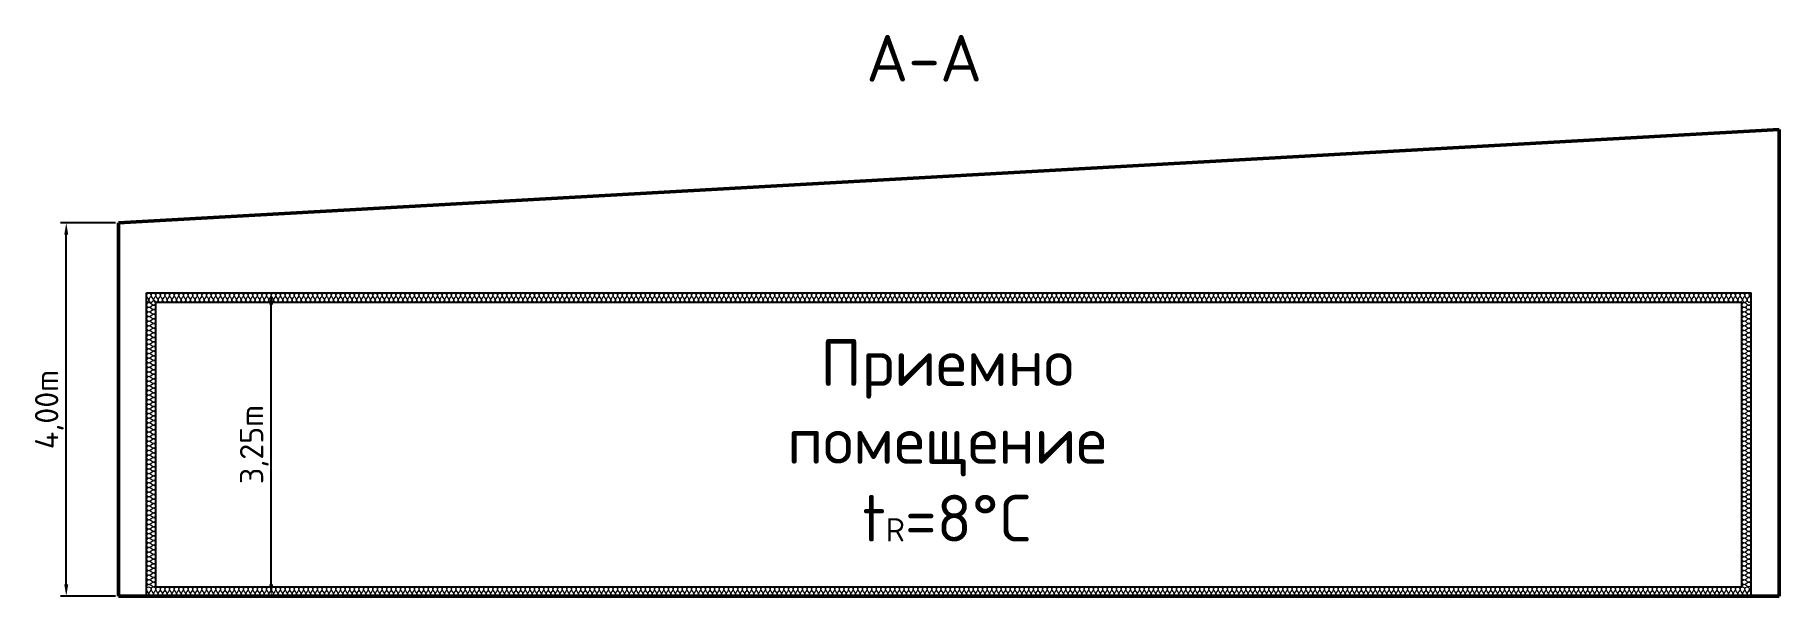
# Model space of a CAD drawing. Header units: metres. Extents: x 125 to 1179, y 511 to 749.
# Drawn here: x 804.7 to 1178.6, y 527.8 to 648.1 of the extents above; entities that cross this region are included whole.
import ezdxf

# ---------------------------------------------------------------- set-up
doc = ezdxf.new("R2010")
doc.units = ezdxf.units.M
doc.layers.add('Text18', color=8, linetype='Continuous', lineweight=18)
doc.styles.get("Standard").update_dxf_attribs({"font": 'arial.ttf'})
doc.dimstyles.new('ISO-25', dxfattribs={"dimtxt": 2.5, "dimasz": 2.5, "dimexe": 1.25, "dimexo": 0.625, "dimtad": 1, "dimtxsty": 'Standard', "dimcen": 2.5, "dimadec": 0, "dimazin": 0, "dimtfac": 1, "dimtmove": 0, "dimatfit": 3, "dimfxl": 1, "dimarcsym": 0})

msp = doc.modelspace()

# ---------------------------------------------------------------- texts
at = {"char_height": 10, "attachment_point": 5}
for s, width, insert in [('{\\fISOCPEUR|b0|i0|c0|p34;A-A}', 24.3323, (995.353, 643.134)), ('{\\fISOCPEUR|b0|i0|c204|p34;Приемно помещение t\\H0.5x;R\\H2x;=8\\H1x;%%DC}', 80.68423, (1000.25, 561.205))]:
    msp.add_mtext_dynamic_manual_height_columns(s, width=width, gutter_width=12.5, heights=[0], dxfattribs=dict(at, insert=insert))

# ---------------------------------------------------------------- blocks, each defined once
blk = doc.blocks.new('*D1')
at = {"color": 0, "lineweight": -2, "transparency": 16777216}
for p, q in [((822.01, 607.83), (810.18, 607.83)), ((811.43, 530.33), (811.43, 605.33)), ((822.01, 527.83), (810.18, 527.83))]:
    blk.add_line(p, q, dxfattribs=at)
at = {"color": 0, "transparency": 16777216}
for points in [[(811.01, 605.33), (811.85, 605.33), (811.43, 607.83)], [(811.01, 530.33), (811.85, 530.33), (811.43, 527.83)]]:
    blk.add_solid(points, dxfattribs=at)
at = {"layer": 'Defpoints', "color": 0, "transparency": 16777216}
for p in [(811.43, 607.83), (822.63, 607.83), (822.63, 527.83)]:
    blk.add_point(p, dxfattribs=at)
at = {"color": 0, "transparency": 16777216, "insert": (807.81, 567.83), "char_height": 2.5, "attachment_point": 5, "rotation": 90}
blk.add_mtext('{\\fISOCPEUR|b0|i0|c0|p34;\\H2x;4,00m}', dxfattribs=at)
blk = doc.blocks.new('*D2')
at = {"color": 0, "lineweight": -2, "transparency": 16777216}
for p, q in [((829.26, 592.83), (856.62, 592.83)), ((855.37, 530.33), (855.37, 590.33)), ((829.26, 527.83), (856.62, 527.83))]:
    blk.add_line(p, q, dxfattribs=at)
at = {"color": 0, "transparency": 16777216}
for points in [[(854.96, 590.33), (855.79, 590.33), (855.37, 592.83)], [(854.96, 530.33), (855.79, 530.33), (855.37, 527.83)]]:
    blk.add_solid(points, dxfattribs=at)
at = {"layer": 'Defpoints', "color": 0, "transparency": 16777216}
for p in [(828.63, 592.83), (855.37, 592.83), (828.63, 527.83)]:
    blk.add_point(p, dxfattribs=at)
at = {"color": 0, "transparency": 16777216, "insert": (851.75, 560.33), "char_height": 2.5, "attachment_point": 5, "rotation": 90}
blk.add_mtext('{\\fISOCPEUR|b0|i0|c0|p34;\\H2x;3,25m}', dxfattribs=at)

# ---------------------------------------------------------------- dimensions: what is measured, and where the dimension line sits
for base, p1, p2, text, picture, middle in [((811.431, 607.829), (822.635, 527.829), (822.635, 607.829), '{\\fISOCPEUR|b0|i0|c0|p34;\\H2x;4,00m}', '*D1', (807.806, 567.829)), ((855.372, 592.829), (828.635, 527.829), (828.635, 592.829), '{\\fISOCPEUR|b0|i0|c0|p34;\\H2x;3,25m}', '*D2', (851.747, 560.329))]:
    dim = msp.add_linear_dim(base=base, p1=p1, p2=p2, angle=90, text=text, dimstyle='ISO-25')
    dim.commit()
    dim.dimension.update_dxf_attribs({"geometry": picture, "text_midpoint": middle})

# ---------------------------------------------------------------- linework, layer by layer
at = {"lineweight": 50}
for p, q in [((1178.635, 627.829), (822.635, 607.829)), ((1178.635, 527.829), (1178.635, 627.829)), ((822.635, 527.829), (822.635, 607.829)), ((822.635, 527.829), (1178.635, 527.829))]:
    msp.add_line(p, q, dxfattribs=at)
for p, q in [((828.635, 527.829), (828.635, 592.829)), ((828.635, 592.829), (1172.635, 592.829)), ((830.635, 590.829), (1170.635, 590.829)), ((830.635, 529.829), (830.635, 590.829)), ((1170.635, 529.829), (1170.635, 590.829)), ((1172.635, 527.829), (1172.635, 592.829)), ((822.635, 527.829), (828.635, 527.829)), ((828.635, 527.829), (1172.635, 527.829)), ((830.635, 529.829), (1170.635, 529.829))]:
    msp.add_line(p, q)
at = {"layer": 'Text18', "color": 0, "ltscale": 0.5}
for points, knots in [([(828.635, 590.829), (828.868, 590.832), (829.518, 591.476), (828.582, 591.981), (828.635, 592.364)], [1.2768335, 1.2768335, 1.2768335, 1.2768335, 1.6131741, 2.2173264, 2.2173264, 2.2173264, 2.2173264]), ([(828.635, 592.364), (828.664, 592.578), (829.13, 593.042), (830.015, 592.161), (828.732, 591.478), (829.403, 590.83), (829.625, 590.829)], [2.2173264, 2.2173264, 2.2173264, 2.2173264, 2.553667, 2.8900076, 3.4941599, 3.8305005, 3.8305005, 3.8305005, 3.8305005]), ([(830.17, 591.225), (830.383, 591.195), (830.847, 590.73), (829.966, 589.845), (829.283, 591.128), (828.636, 590.457), (828.635, 590.235)], [2.2173264, 2.2173264, 2.2173264, 2.2173264, 2.553667, 2.8900076, 3.4941599, 3.8305005, 3.8305005, 3.8305005, 3.8305005]), ([(829.625, 590.829), (829.858, 590.832), (830.509, 591.476), (829.572, 591.981), (829.625, 592.364)], [1.2768335, 1.2768335, 1.2768335, 1.2768335, 1.6131741, 2.2173264, 2.2173264, 2.2173264, 2.2173264]), ([(829.625, 592.364), (829.655, 592.578), (830.12, 593.042), (831.005, 592.161), (829.723, 591.478), (830.393, 590.83), (830.615, 590.829)], [2.2173264, 2.2173264, 2.2173264, 2.2173264, 2.553667, 2.8900076, 3.4941599, 3.8305005, 3.8305005, 3.8305005, 3.8305005]), ([(830.615, 590.829), (830.848, 590.832), (831.499, 591.476), (830.562, 591.981), (830.615, 592.364)], [1.2768335, 1.2768335, 1.2768335, 1.2768335, 1.6131741, 2.2173264, 2.2173264, 2.2173264, 2.2173264]), ([(830.615, 592.364), (830.645, 592.578), (831.11, 593.042), (831.996, 592.161), (830.713, 591.478), (831.384, 590.83), (831.606, 590.829)], [2.2173264, 2.2173264, 2.2173264, 2.2173264, 2.553667, 2.8900076, 3.4941599, 3.8305005, 3.8305005, 3.8305005, 3.8305005]), ([(831.606, 590.829), (831.838, 590.832), (832.489, 591.476), (831.552, 591.981), (831.606, 592.364)], [1.2768335, 1.2768335, 1.2768335, 1.2768335, 1.6131741, 2.2173264, 2.2173264, 2.2173264, 2.2173264]), ([(831.606, 592.364), (831.635, 592.578), (832.1, 593.042), (832.986, 592.161), (831.703, 591.478), (832.374, 590.83), (832.596, 590.829)], [2.2173264, 2.2173264, 2.2173264, 2.2173264, 2.553667, 2.8900076, 3.4941599, 3.8305005, 3.8305005, 3.8305005, 3.8305005]), ([(832.596, 590.829), (832.829, 590.832), (833.479, 591.476), (832.543, 591.981), (832.596, 592.364)], [1.2768335, 1.2768335, 1.2768335, 1.2768335, 1.6131741, 2.2173264, 2.2173264, 2.2173264, 2.2173264]), ([(832.596, 592.364), (832.626, 592.578), (833.091, 593.042), (833.976, 592.161), (832.693, 591.478), (833.364, 590.83), (833.586, 590.829)], [2.2173264, 2.2173264, 2.2173264, 2.2173264, 2.553667, 2.8900076, 3.4941599, 3.8305005, 3.8305005, 3.8305005, 3.8305005]), ([(833.586, 590.829), (833.819, 590.832), (834.47, 591.476), (833.533, 591.981), (833.586, 592.364)], [1.2768335, 1.2768335, 1.2768335, 1.2768335, 1.6131741, 2.2173264, 2.2173264, 2.2173264, 2.2173264]), ([(833.586, 592.364), (833.616, 592.578), (834.081, 593.042), (834.966, 592.161), (833.684, 591.478), (834.354, 590.83), (834.576, 590.829)], [2.2173264, 2.2173264, 2.2173264, 2.2173264, 2.553667, 2.8900076, 3.4941599, 3.8305005, 3.8305005, 3.8305005, 3.8305005]), ([(834.576, 590.829), (834.809, 590.832), (835.46, 591.476), (834.523, 591.981), (834.576, 592.364)], [1.2768335, 1.2768335, 1.2768335, 1.2768335, 1.6131741, 2.2173264, 2.2173264, 2.2173264, 2.2173264]), ([(834.576, 592.364), (834.606, 592.578), (835.071, 593.042), (835.957, 592.161), (834.674, 591.478), (835.345, 590.83), (835.567, 590.829)], [2.2173264, 2.2173264, 2.2173264, 2.2173264, 2.553667, 2.8900076, 3.4941599, 3.8305005, 3.8305005, 3.8305005, 3.8305005]), ([(835.567, 590.829), (835.799, 590.832), (836.45, 591.476), (835.513, 591.981), (835.567, 592.364)], [1.2768335, 1.2768335, 1.2768335, 1.2768335, 1.6131741, 2.2173264, 2.2173264, 2.2173264, 2.2173264]), ([(835.567, 592.364), (835.596, 592.578), (836.061, 593.042), (836.947, 592.161), (835.664, 591.478), (836.335, 590.83), (836.557, 590.829)], [2.2173264, 2.2173264, 2.2173264, 2.2173264, 2.553667, 2.8900076, 3.4941599, 3.8305005, 3.8305005, 3.8305005, 3.8305005]), ([(836.557, 590.829), (836.79, 590.832), (837.44, 591.476), (836.504, 591.981), (836.557, 592.364)], [1.2768335, 1.2768335, 1.2768335, 1.2768335, 1.6131741, 2.2173264, 2.2173264, 2.2173264, 2.2173264]), ([(836.557, 592.364), (836.587, 592.578), (837.052, 593.042), (837.937, 592.161), (836.654, 591.478), (837.325, 590.83), (837.547, 590.829)], [2.2173264, 2.2173264, 2.2173264, 2.2173264, 2.553667, 2.8900076, 3.4941599, 3.8305005, 3.8305005, 3.8305005, 3.8305005]), ([(837.547, 590.829), (837.78, 590.832), (838.431, 591.476), (837.494, 591.981), (837.547, 592.364)], [1.2768335, 1.2768335, 1.2768335, 1.2768335, 1.6131741, 2.2173264, 2.2173264, 2.2173264, 2.2173264]), ([(837.547, 592.364), (837.577, 592.578), (838.042, 593.042), (838.927, 592.161), (837.645, 591.478), (838.316, 590.83), (838.537, 590.829)], [2.2173264, 2.2173264, 2.2173264, 2.2173264, 2.553667, 2.8900076, 3.4941599, 3.8305005, 3.8305005, 3.8305005, 3.8305005]), ([(838.537, 590.829), (838.77, 590.832), (839.421, 591.476), (838.484, 591.981), (838.537, 592.364)], [1.2768335, 1.2768335, 1.2768335, 1.2768335, 1.6131741, 2.2173264, 2.2173264, 2.2173264, 2.2173264]), ([(838.537, 592.364), (838.567, 592.578), (839.032, 593.042), (839.918, 592.161), (838.635, 591.478), (839.306, 590.83), (839.528, 590.829)], [2.2173264, 2.2173264, 2.2173264, 2.2173264, 2.553667, 2.8900076, 3.4941599, 3.8305005, 3.8305005, 3.8305005, 3.8305005]), ([(839.528, 590.829), (839.76, 590.832), (840.411, 591.476), (839.474, 591.981), (839.528, 592.364)], [1.2768335, 1.2768335, 1.2768335, 1.2768335, 1.6131741, 2.2173264, 2.2173264, 2.2173264, 2.2173264]), ([(839.528, 592.364), (839.557, 592.578), (840.022, 593.042), (840.908, 592.161), (839.625, 591.478), (840.296, 590.83), (840.518, 590.829)], [2.2173264, 2.2173264, 2.2173264, 2.2173264, 2.553667, 2.8900076, 3.4941599, 3.8305005, 3.8305005, 3.8305005, 3.8305005]), ([(840.518, 590.829), (840.751, 590.832), (841.401, 591.476), (840.465, 591.981), (840.518, 592.364)], [1.2768335, 1.2768335, 1.2768335, 1.2768335, 1.6131741, 2.2173264, 2.2173264, 2.2173264, 2.2173264]), ([(840.518, 592.364), (840.548, 592.578), (841.013, 593.042), (841.898, 592.161), (840.615, 591.478), (841.286, 590.83), (841.508, 590.829)], [2.2173264, 2.2173264, 2.2173264, 2.2173264, 2.553667, 2.8900076, 3.4941599, 3.8305005, 3.8305005, 3.8305005, 3.8305005]), ([(841.508, 590.829), (841.741, 590.832), (842.392, 591.476), (841.455, 591.981), (841.508, 592.364)], [1.2768335, 1.2768335, 1.2768335, 1.2768335, 1.6131741, 2.2173264, 2.2173264, 2.2173264, 2.2173264]), ([(841.508, 592.364), (841.538, 592.578), (842.003, 593.042), (842.888, 592.161), (841.606, 591.478), (842.277, 590.83), (842.498, 590.829)], [2.2173264, 2.2173264, 2.2173264, 2.2173264, 2.553667, 2.8900076, 3.4941599, 3.8305005, 3.8305005, 3.8305005, 3.8305005]), ([(842.498, 590.829), (842.731, 590.832), (843.382, 591.476), (842.445, 591.981), (842.498, 592.364)], [1.2768335, 1.2768335, 1.2768335, 1.2768335, 1.6131741, 2.2173264, 2.2173264, 2.2173264, 2.2173264]), ([(842.498, 592.364), (842.528, 592.578), (842.993, 593.042), (843.879, 592.161), (842.596, 591.478), (843.267, 590.83), (843.489, 590.829)], [2.2173264, 2.2173264, 2.2173264, 2.2173264, 2.553667, 2.8900076, 3.4941599, 3.8305005, 3.8305005, 3.8305005, 3.8305005]), ([(843.489, 590.829), (843.721, 590.832), (844.372, 591.476), (843.435, 591.981), (843.489, 592.364)], [1.2768335, 1.2768335, 1.2768335, 1.2768335, 1.6131741, 2.2173264, 2.2173264, 2.2173264, 2.2173264]), ([(843.489, 592.364), (843.518, 592.578), (843.983, 593.042), (844.869, 592.161), (843.586, 591.478), (844.257, 590.83), (844.479, 590.829)], [2.2173264, 2.2173264, 2.2173264, 2.2173264, 2.553667, 2.8900076, 3.4941599, 3.8305005, 3.8305005, 3.8305005, 3.8305005]), ([(844.479, 590.829), (844.712, 590.832), (845.362, 591.476), (844.426, 591.981), (844.479, 592.364)], [1.2768335, 1.2768335, 1.2768335, 1.2768335, 1.6131741, 2.2173264, 2.2173264, 2.2173264, 2.2173264]), ([(844.479, 592.364), (844.509, 592.578), (844.974, 593.042), (845.859, 592.161), (844.576, 591.478), (845.247, 590.83), (845.469, 590.829)], [2.2173264, 2.2173264, 2.2173264, 2.2173264, 2.553667, 2.8900076, 3.4941599, 3.8305005, 3.8305005, 3.8305005, 3.8305005]), ([(845.469, 590.829), (845.702, 590.832), (846.353, 591.476), (845.416, 591.981), (845.469, 592.364)], [1.2768335, 1.2768335, 1.2768335, 1.2768335, 1.6131741, 2.2173264, 2.2173264, 2.2173264, 2.2173264]), ([(845.469, 592.364), (845.499, 592.578), (845.964, 593.042), (846.849, 592.161), (845.567, 591.478), (846.238, 590.83), (846.459, 590.829)], [2.2173264, 2.2173264, 2.2173264, 2.2173264, 2.553667, 2.8900076, 3.4941599, 3.8305005, 3.8305005, 3.8305005, 3.8305005]), ([(846.459, 590.829), (846.692, 590.832), (847.343, 591.476), (846.406, 591.981), (846.459, 592.364)], [1.2768335, 1.2768335, 1.2768335, 1.2768335, 1.6131741, 2.2173264, 2.2173264, 2.2173264, 2.2173264]), ([(846.459, 592.364), (846.489, 592.578), (846.954, 593.042), (847.84, 592.161), (846.557, 591.478), (847.228, 590.83), (847.45, 590.829)], [2.2173264, 2.2173264, 2.2173264, 2.2173264, 2.553667, 2.8900076, 3.4941599, 3.8305005, 3.8305005, 3.8305005, 3.8305005]), ([(847.45, 590.829), (847.682, 590.832), (848.333, 591.476), (847.397, 591.981), (847.45, 592.364)], [1.2768335, 1.2768335, 1.2768335, 1.2768335, 1.6131741, 2.2173264, 2.2173264, 2.2173264, 2.2173264]), ([(847.45, 592.364), (847.479, 592.578), (847.945, 593.042), (848.83, 592.161), (847.547, 591.478), (848.218, 590.83), (848.44, 590.829)], [2.2173264, 2.2173264, 2.2173264, 2.2173264, 2.553667, 2.8900076, 3.4941599, 3.8305005, 3.8305005, 3.8305005, 3.8305005]), ([(848.44, 590.829), (848.673, 590.832), (849.323, 591.476), (848.387, 591.981), (848.44, 592.364)], [1.2768335, 1.2768335, 1.2768335, 1.2768335, 1.6131741, 2.2173264, 2.2173264, 2.2173264, 2.2173264]), ([(848.44, 592.364), (848.47, 592.578), (848.935, 593.042), (849.82, 592.161), (848.537, 591.478), (849.208, 590.83), (849.43, 590.829)], [2.2173264, 2.2173264, 2.2173264, 2.2173264, 2.553667, 2.8900076, 3.4941599, 3.8305005, 3.8305005, 3.8305005, 3.8305005]), ([(849.43, 590.829), (849.663, 590.832), (850.314, 591.476), (849.377, 591.981), (849.43, 592.364)], [1.2768335, 1.2768335, 1.2768335, 1.2768335, 1.6131741, 2.2173264, 2.2173264, 2.2173264, 2.2173264]), ([(849.43, 592.364), (849.46, 592.578), (849.925, 593.042), (850.81, 592.161), (849.528, 591.478), (850.199, 590.83), (850.42, 590.829)], [2.2173264, 2.2173264, 2.2173264, 2.2173264, 2.553667, 2.8900076, 3.4941599, 3.8305005, 3.8305005, 3.8305005, 3.8305005]), ([(850.42, 590.829), (850.653, 590.832), (851.304, 591.476), (850.367, 591.981), (850.42, 592.364)], [1.2768335, 1.2768335, 1.2768335, 1.2768335, 1.6131741, 2.2173264, 2.2173264, 2.2173264, 2.2173264]), ([(850.42, 592.364), (850.45, 592.578), (850.915, 593.042), (851.801, 592.161), (850.518, 591.478), (851.189, 590.83), (851.411, 590.829)], [2.2173264, 2.2173264, 2.2173264, 2.2173264, 2.553667, 2.8900076, 3.4941599, 3.8305005, 3.8305005, 3.8305005, 3.8305005]), ([(851.411, 590.829), (851.643, 590.832), (852.294, 591.476), (851.358, 591.981), (851.411, 592.364)], [1.2768335, 1.2768335, 1.2768335, 1.2768335, 1.6131741, 2.2173264, 2.2173264, 2.2173264, 2.2173264]), ([(851.411, 592.364), (851.44, 592.578), (851.906, 593.042), (852.791, 592.161), (851.508, 591.478), (852.179, 590.83), (852.401, 590.829)], [2.2173264, 2.2173264, 2.2173264, 2.2173264, 2.553667, 2.8900076, 3.4941599, 3.8305005, 3.8305005, 3.8305005, 3.8305005]), ([(852.401, 590.829), (852.634, 590.832), (853.284, 591.476), (852.348, 591.981), (852.401, 592.364)], [1.2768335, 1.2768335, 1.2768335, 1.2768335, 1.6131741, 2.2173264, 2.2173264, 2.2173264, 2.2173264]), ([(852.401, 592.364), (852.431, 592.578), (852.896, 593.042), (853.781, 592.161), (852.498, 591.478), (853.169, 590.83), (853.391, 590.829)], [2.2173264, 2.2173264, 2.2173264, 2.2173264, 2.553667, 2.8900076, 3.4941599, 3.8305005, 3.8305005, 3.8305005, 3.8305005]), ([(853.391, 590.829), (853.624, 590.832), (854.275, 591.476), (853.338, 591.981), (853.391, 592.364)], [1.2768335, 1.2768335, 1.2768335, 1.2768335, 1.6131741, 2.2173264, 2.2173264, 2.2173264, 2.2173264]), ([(853.391, 592.364), (853.421, 592.578), (853.886, 593.042), (854.771, 592.161), (853.489, 591.478), (854.16, 590.83), (854.381, 590.829)], [2.2173264, 2.2173264, 2.2173264, 2.2173264, 2.553667, 2.8900076, 3.4941599, 3.8305005, 3.8305005, 3.8305005, 3.8305005]), ([(854.381, 590.829), (854.614, 590.832), (855.265, 591.476), (854.328, 591.981), (854.381, 592.364)], [1.2768335, 1.2768335, 1.2768335, 1.2768335, 1.6131741, 2.2173264, 2.2173264, 2.2173264, 2.2173264]), ([(854.381, 592.364), (854.411, 592.578), (854.876, 593.042), (855.762, 592.161), (854.479, 591.478), (855.15, 590.83), (855.372, 590.829)], [2.2173264, 2.2173264, 2.2173264, 2.2173264, 2.553667, 2.8900076, 3.4941599, 3.8305005, 3.8305005, 3.8305005, 3.8305005]), ([(855.372, 590.829), (855.604, 590.832), (856.255, 591.476), (855.319, 591.981), (855.372, 592.364)], [1.2768335, 1.2768335, 1.2768335, 1.2768335, 1.6131741, 2.2173264, 2.2173264, 2.2173264, 2.2173264]), ([(855.372, 592.364), (855.401, 592.578), (855.867, 593.042), (856.752, 592.161), (855.469, 591.478), (856.14, 590.83), (856.362, 590.829)], [2.2173264, 2.2173264, 2.2173264, 2.2173264, 2.553667, 2.8900076, 3.4941599, 3.8305005, 3.8305005, 3.8305005, 3.8305005]), ([(856.362, 590.829), (856.595, 590.832), (857.245, 591.476), (856.309, 591.981), (856.362, 592.364)], [1.2768335, 1.2768335, 1.2768335, 1.2768335, 1.6131741, 2.2173264, 2.2173264, 2.2173264, 2.2173264]), ([(856.362, 592.364), (856.392, 592.578), (856.857, 593.042), (857.742, 592.161), (856.459, 591.478), (857.13, 590.83), (857.352, 590.829)], [2.2173264, 2.2173264, 2.2173264, 2.2173264, 2.553667, 2.8900076, 3.4941599, 3.8305005, 3.8305005, 3.8305005, 3.8305005]), ([(857.352, 590.829), (857.585, 590.832), (858.236, 591.476), (857.299, 591.981), (857.352, 592.364)], [1.2768335, 1.2768335, 1.2768335, 1.2768335, 1.6131741, 2.2173264, 2.2173264, 2.2173264, 2.2173264]), ([(857.352, 592.364), (857.382, 592.578), (857.847, 593.042), (858.732, 592.161), (857.45, 591.478), (858.121, 590.83), (858.343, 590.829)], [2.2173264, 2.2173264, 2.2173264, 2.2173264, 2.553667, 2.8900076, 3.4941599, 3.8305005, 3.8305005, 3.8305005, 3.8305005]), ([(858.343, 590.829), (858.575, 590.832), (859.226, 591.476), (858.289, 591.981), (858.343, 592.364)], [1.2768335, 1.2768335, 1.2768335, 1.2768335, 1.6131741, 2.2173264, 2.2173264, 2.2173264, 2.2173264]), ([(858.343, 592.364), (858.372, 592.578), (858.837, 593.042), (859.723, 592.161), (858.44, 591.478), (859.111, 590.83), (859.333, 590.829)], [2.2173264, 2.2173264, 2.2173264, 2.2173264, 2.553667, 2.8900076, 3.4941599, 3.8305005, 3.8305005, 3.8305005, 3.8305005]), ([(859.333, 590.829), (859.565, 590.832), (860.216, 591.476), (859.28, 591.981), (859.333, 592.364)], [1.2768335, 1.2768335, 1.2768335, 1.2768335, 1.6131741, 2.2173264, 2.2173264, 2.2173264, 2.2173264]), ([(859.333, 592.364), (859.362, 592.578), (859.828, 593.042), (860.713, 592.161), (859.43, 591.478), (860.101, 590.83), (860.323, 590.829)], [2.2173264, 2.2173264, 2.2173264, 2.2173264, 2.553667, 2.8900076, 3.4941599, 3.8305005, 3.8305005, 3.8305005, 3.8305005]), ([(860.323, 590.829), (860.556, 590.832), (861.206, 591.476), (860.27, 591.981), (860.323, 592.364)], [1.2768335, 1.2768335, 1.2768335, 1.2768335, 1.6131741, 2.2173264, 2.2173264, 2.2173264, 2.2173264]), ([(860.323, 592.364), (860.353, 592.578), (860.818, 593.042), (861.703, 592.161), (860.42, 591.478), (861.091, 590.83), (861.313, 590.829)], [2.2173264, 2.2173264, 2.2173264, 2.2173264, 2.553667, 2.8900076, 3.4941599, 3.8305005, 3.8305005, 3.8305005, 3.8305005]), ([(861.313, 590.829), (861.546, 590.832), (862.197, 591.476), (861.26, 591.981), (861.313, 592.364)], [1.2768335, 1.2768335, 1.2768335, 1.2768335, 1.6131741, 2.2173264, 2.2173264, 2.2173264, 2.2173264]), ([(861.313, 592.364), (861.343, 592.578), (861.808, 593.042), (862.693, 592.161), (861.411, 591.478), (862.082, 590.83), (862.304, 590.829)], [2.2173264, 2.2173264, 2.2173264, 2.2173264, 2.553667, 2.8900076, 3.4941599, 3.8305005, 3.8305005, 3.8305005, 3.8305005]), ([(862.304, 590.829), (862.536, 590.832), (863.187, 591.476), (862.25, 591.981), (862.304, 592.364)], [1.2768335, 1.2768335, 1.2768335, 1.2768335, 1.6131741, 2.2173264, 2.2173264, 2.2173264, 2.2173264]), ([(862.304, 592.364), (862.333, 592.578), (862.798, 593.042), (863.684, 592.161), (862.401, 591.478), (863.072, 590.83), (863.294, 590.829)], [2.2173264, 2.2173264, 2.2173264, 2.2173264, 2.553667, 2.8900076, 3.4941599, 3.8305005, 3.8305005, 3.8305005, 3.8305005]), ([(863.294, 590.829), (863.526, 590.832), (864.177, 591.476), (863.241, 591.981), (863.294, 592.364)], [1.2768335, 1.2768335, 1.2768335, 1.2768335, 1.6131741, 2.2173264, 2.2173264, 2.2173264, 2.2173264]), ([(863.294, 592.364), (863.323, 592.578), (863.789, 593.042), (864.674, 592.161), (863.391, 591.478), (864.062, 590.83), (864.284, 590.829)], [2.2173264, 2.2173264, 2.2173264, 2.2173264, 2.553667, 2.8900076, 3.4941599, 3.8305005, 3.8305005, 3.8305005, 3.8305005]), ([(864.284, 590.829), (864.517, 590.832), (865.167, 591.476), (864.231, 591.981), (864.284, 592.364)], [1.2768335, 1.2768335, 1.2768335, 1.2768335, 1.6131741, 2.2173264, 2.2173264, 2.2173264, 2.2173264]), ([(864.284, 592.364), (864.314, 592.578), (864.779, 593.042), (865.664, 592.161), (864.381, 591.478), (865.052, 590.83), (865.274, 590.829)], [2.2173264, 2.2173264, 2.2173264, 2.2173264, 2.553667, 2.8900076, 3.4941599, 3.8305005, 3.8305005, 3.8305005, 3.8305005]), ([(865.274, 590.829), (865.507, 590.832), (866.158, 591.476), (865.221, 591.981), (865.274, 592.364)], [1.2768335, 1.2768335, 1.2768335, 1.2768335, 1.6131741, 2.2173264, 2.2173264, 2.2173264, 2.2173264]), ([(865.274, 592.364), (865.304, 592.578), (865.769, 593.042), (866.655, 592.161), (865.372, 591.478), (866.043, 590.83), (866.265, 590.829)], [2.2173264, 2.2173264, 2.2173264, 2.2173264, 2.553667, 2.8900076, 3.4941599, 3.8305005, 3.8305005, 3.8305005, 3.8305005]), ([(866.265, 590.829), (866.497, 590.832), (867.148, 591.476), (866.211, 591.981), (866.265, 592.364)], [1.2768335, 1.2768335, 1.2768335, 1.2768335, 1.6131741, 2.2173264, 2.2173264, 2.2173264, 2.2173264]), ([(866.265, 592.364), (866.294, 592.578), (866.759, 593.042), (867.645, 592.161), (866.362, 591.478), (867.033, 590.83), (867.255, 590.829)], [2.2173264, 2.2173264, 2.2173264, 2.2173264, 2.553667, 2.8900076, 3.4941599, 3.8305005, 3.8305005, 3.8305005, 3.8305005]), ([(867.255, 590.829), (867.488, 590.832), (868.138, 591.476), (867.202, 591.981), (867.255, 592.364)], [1.2768335, 1.2768335, 1.2768335, 1.2768335, 1.6131741, 2.2173264, 2.2173264, 2.2173264, 2.2173264]), ([(867.255, 592.364), (867.284, 592.578), (867.75, 593.042), (868.635, 592.161), (867.352, 591.478), (868.023, 590.83), (868.245, 590.829)], [2.2173264, 2.2173264, 2.2173264, 2.2173264, 2.553667, 2.8900076, 3.4941599, 3.8305005, 3.8305005, 3.8305005, 3.8305005]), ([(868.245, 590.829), (868.478, 590.832), (869.128, 591.476), (868.192, 591.981), (868.245, 592.364)], [1.2768335, 1.2768335, 1.2768335, 1.2768335, 1.6131741, 2.2173264, 2.2173264, 2.2173264, 2.2173264]), ([(868.245, 592.364), (868.275, 592.578), (868.74, 593.042), (869.625, 592.161), (868.342, 591.478), (869.013, 590.83), (869.235, 590.829)], [2.2173264, 2.2173264, 2.2173264, 2.2173264, 2.553667, 2.8900076, 3.4941599, 3.8305005, 3.8305005, 3.8305005, 3.8305005]), ([(869.235, 590.829), (869.468, 590.832), (870.119, 591.476), (869.182, 591.981), (869.235, 592.364)], [1.2768335, 1.2768335, 1.2768335, 1.2768335, 1.6131741, 2.2173264, 2.2173264, 2.2173264, 2.2173264]), ([(869.235, 592.364), (869.265, 592.578), (869.73, 593.042), (870.616, 592.161), (869.333, 591.478), (870.004, 590.83), (870.226, 590.829)], [2.2173264, 2.2173264, 2.2173264, 2.2173264, 2.553667, 2.8900076, 3.4941599, 3.8305005, 3.8305005, 3.8305005, 3.8305005]), ([(870.226, 590.829), (870.458, 590.832), (871.109, 591.476), (870.172, 591.981), (870.226, 592.364)], [1.2768335, 1.2768335, 1.2768335, 1.2768335, 1.6131741, 2.2173264, 2.2173264, 2.2173264, 2.2173264]), ([(870.226, 592.364), (870.255, 592.578), (870.72, 593.042), (871.606, 592.161), (870.323, 591.478), (870.994, 590.83), (871.216, 590.829)], [2.2173264, 2.2173264, 2.2173264, 2.2173264, 2.553667, 2.8900076, 3.4941599, 3.8305005, 3.8305005, 3.8305005, 3.8305005]), ([(871.216, 590.829), (871.449, 590.832), (872.099, 591.476), (871.163, 591.981), (871.216, 592.364)], [1.2768335, 1.2768335, 1.2768335, 1.2768335, 1.6131741, 2.2173264, 2.2173264, 2.2173264, 2.2173264]), ([(871.216, 592.364), (871.245, 592.578), (871.711, 593.042), (872.596, 592.161), (871.313, 591.478), (871.984, 590.83), (872.206, 590.829)], [2.2173264, 2.2173264, 2.2173264, 2.2173264, 2.553667, 2.8900076, 3.4941599, 3.8305005, 3.8305005, 3.8305005, 3.8305005]), ([(872.206, 590.829), (872.439, 590.832), (873.09, 591.476), (872.153, 591.981), (872.206, 592.364)], [1.2768335, 1.2768335, 1.2768335, 1.2768335, 1.6131741, 2.2173264, 2.2173264, 2.2173264, 2.2173264]), ([(872.206, 592.364), (872.236, 592.578), (872.701, 593.042), (873.586, 592.161), (872.304, 591.478), (872.974, 590.83), (873.196, 590.829)], [2.2173264, 2.2173264, 2.2173264, 2.2173264, 2.553667, 2.8900076, 3.4941599, 3.8305005, 3.8305005, 3.8305005, 3.8305005]), ([(873.196, 590.829), (873.429, 590.832), (874.08, 591.476), (873.143, 591.981), (873.196, 592.364)], [1.2768335, 1.2768335, 1.2768335, 1.2768335, 1.6131741, 2.2173264, 2.2173264, 2.2173264, 2.2173264]), ([(873.196, 592.364), (873.226, 592.578), (873.691, 593.042), (874.577, 592.161), (873.294, 591.478), (873.965, 590.83), (874.187, 590.829)], [2.2173264, 2.2173264, 2.2173264, 2.2173264, 2.553667, 2.8900076, 3.4941599, 3.8305005, 3.8305005, 3.8305005, 3.8305005]), ([(874.187, 590.829), (874.419, 590.832), (875.07, 591.476), (874.133, 591.981), (874.187, 592.364)], [1.2768335, 1.2768335, 1.2768335, 1.2768335, 1.6131741, 2.2173264, 2.2173264, 2.2173264, 2.2173264]), ([(874.187, 592.364), (874.216, 592.578), (874.681, 593.042), (875.567, 592.161), (874.284, 591.478), (874.955, 590.83), (875.177, 590.829)], [2.2173264, 2.2173264, 2.2173264, 2.2173264, 2.553667, 2.8900076, 3.4941599, 3.8305005, 3.8305005, 3.8305005, 3.8305005]), ([(875.177, 590.829), (875.41, 590.832), (876.06, 591.476), (875.124, 591.981), (875.177, 592.364)], [1.2768335, 1.2768335, 1.2768335, 1.2768335, 1.6131741, 2.2173264, 2.2173264, 2.2173264, 2.2173264]), ([(875.177, 592.364), (875.206, 592.578), (875.672, 593.042), (876.557, 592.161), (875.274, 591.478), (875.945, 590.83), (876.167, 590.829)], [2.2173264, 2.2173264, 2.2173264, 2.2173264, 2.553667, 2.8900076, 3.4941599, 3.8305005, 3.8305005, 3.8305005, 3.8305005]), ([(876.167, 590.829), (876.4, 590.832), (877.051, 591.476), (876.114, 591.981), (876.167, 592.364)], [1.2768335, 1.2768335, 1.2768335, 1.2768335, 1.6131741, 2.2173264, 2.2173264, 2.2173264, 2.2173264]), ([(876.167, 592.364), (876.197, 592.578), (876.662, 593.042), (877.547, 592.161), (876.265, 591.478), (876.935, 590.83), (877.157, 590.829)], [2.2173264, 2.2173264, 2.2173264, 2.2173264, 2.553667, 2.8900076, 3.4941599, 3.8305005, 3.8305005, 3.8305005, 3.8305005]), ([(877.157, 590.829), (877.39, 590.832), (878.041, 591.476), (877.104, 591.981), (877.157, 592.364)], [1.2768335, 1.2768335, 1.2768335, 1.2768335, 1.6131741, 2.2173264, 2.2173264, 2.2173264, 2.2173264]), ([(877.157, 592.364), (877.187, 592.578), (877.652, 593.042), (878.538, 592.161), (877.255, 591.478), (877.926, 590.83), (878.148, 590.829)], [2.2173264, 2.2173264, 2.2173264, 2.2173264, 2.553667, 2.8900076, 3.4941599, 3.8305005, 3.8305005, 3.8305005, 3.8305005]), ([(878.148, 590.829), (878.38, 590.832), (879.031, 591.476), (878.094, 591.981), (878.148, 592.364)], [1.2768335, 1.2768335, 1.2768335, 1.2768335, 1.6131741, 2.2173264, 2.2173264, 2.2173264, 2.2173264]), ([(878.148, 592.364), (878.177, 592.578), (878.642, 593.042), (879.528, 592.161), (878.245, 591.478), (878.916, 590.83), (879.138, 590.829)], [2.2173264, 2.2173264, 2.2173264, 2.2173264, 2.553667, 2.8900076, 3.4941599, 3.8305005, 3.8305005, 3.8305005, 3.8305005]), ([(879.138, 590.829), (879.371, 590.832), (880.021, 591.476), (879.085, 591.981), (879.138, 592.364)], [1.2768335, 1.2768335, 1.2768335, 1.2768335, 1.6131741, 2.2173264, 2.2173264, 2.2173264, 2.2173264]), ([(879.138, 592.364), (879.167, 592.578), (879.633, 593.042), (880.518, 592.161), (879.235, 591.478), (879.906, 590.83), (880.128, 590.829)], [2.2173264, 2.2173264, 2.2173264, 2.2173264, 2.553667, 2.8900076, 3.4941599, 3.8305005, 3.8305005, 3.8305005, 3.8305005]), ([(880.128, 590.829), (880.361, 590.832), (881.012, 591.476), (880.075, 591.981), (880.128, 592.364)], [1.2768335, 1.2768335, 1.2768335, 1.2768335, 1.6131741, 2.2173264, 2.2173264, 2.2173264, 2.2173264]), ([(880.128, 592.364), (880.158, 592.578), (880.623, 593.042), (881.508, 592.161), (880.226, 591.478), (880.896, 590.83), (881.118, 590.829)], [2.2173264, 2.2173264, 2.2173264, 2.2173264, 2.553667, 2.8900076, 3.4941599, 3.8305005, 3.8305005, 3.8305005, 3.8305005]), ([(881.118, 590.829), (881.351, 590.832), (882.002, 591.476), (881.065, 591.981), (881.118, 592.364)], [1.2768335, 1.2768335, 1.2768335, 1.2768335, 1.6131741, 2.2173264, 2.2173264, 2.2173264, 2.2173264]), ([(881.118, 592.364), (881.148, 592.578), (881.613, 593.042), (882.499, 592.161), (881.216, 591.478), (881.887, 590.83), (882.109, 590.829)], [2.2173264, 2.2173264, 2.2173264, 2.2173264, 2.553667, 2.8900076, 3.4941599, 3.8305005, 3.8305005, 3.8305005, 3.8305005]), ([(882.109, 590.829), (882.341, 590.832), (882.992, 591.476), (882.055, 591.981), (882.109, 592.364)], [1.2768335, 1.2768335, 1.2768335, 1.2768335, 1.6131741, 2.2173264, 2.2173264, 2.2173264, 2.2173264]), ([(882.109, 592.364), (882.138, 592.578), (882.603, 593.042), (883.489, 592.161), (882.206, 591.478), (882.877, 590.83), (883.099, 590.829)], [2.2173264, 2.2173264, 2.2173264, 2.2173264, 2.553667, 2.8900076, 3.4941599, 3.8305005, 3.8305005, 3.8305005, 3.8305005]), ([(883.099, 590.829), (883.332, 590.832), (883.982, 591.476), (883.046, 591.981), (883.099, 592.364)], [1.2768335, 1.2768335, 1.2768335, 1.2768335, 1.6131741, 2.2173264, 2.2173264, 2.2173264, 2.2173264]), ([(883.099, 592.364), (883.128, 592.578), (883.594, 593.042), (884.479, 592.161), (883.196, 591.478), (883.867, 590.83), (884.089, 590.829)], [2.2173264, 2.2173264, 2.2173264, 2.2173264, 2.553667, 2.8900076, 3.4941599, 3.8305005, 3.8305005, 3.8305005, 3.8305005]), ([(884.089, 590.829), (884.322, 590.832), (884.973, 591.476), (884.036, 591.981), (884.089, 592.364)], [1.2768335, 1.2768335, 1.2768335, 1.2768335, 1.6131741, 2.2173264, 2.2173264, 2.2173264, 2.2173264]), ([(884.089, 592.364), (884.119, 592.578), (884.584, 593.042), (885.469, 592.161), (884.187, 591.478), (884.857, 590.83), (885.079, 590.829)], [2.2173264, 2.2173264, 2.2173264, 2.2173264, 2.553667, 2.8900076, 3.4941599, 3.8305005, 3.8305005, 3.8305005, 3.8305005]), ([(885.079, 590.829), (885.312, 590.832), (885.963, 591.476), (885.026, 591.981), (885.079, 592.364)], [1.2768335, 1.2768335, 1.2768335, 1.2768335, 1.6131741, 2.2173264, 2.2173264, 2.2173264, 2.2173264]), ([(885.079, 592.364), (885.109, 592.578), (885.574, 593.042), (886.46, 592.161), (885.177, 591.478), (885.848, 590.83), (886.07, 590.829)], [2.2173264, 2.2173264, 2.2173264, 2.2173264, 2.553667, 2.8900076, 3.4941599, 3.8305005, 3.8305005, 3.8305005, 3.8305005]), ([(886.07, 590.829), (886.302, 590.832), (886.953, 591.476), (886.016, 591.981), (886.07, 592.364)], [1.2768335, 1.2768335, 1.2768335, 1.2768335, 1.6131741, 2.2173264, 2.2173264, 2.2173264, 2.2173264]), ([(886.07, 592.364), (886.099, 592.578), (886.564, 593.042), (887.45, 592.161), (886.167, 591.478), (886.838, 590.83), (887.06, 590.829)], [2.2173264, 2.2173264, 2.2173264, 2.2173264, 2.553667, 2.8900076, 3.4941599, 3.8305005, 3.8305005, 3.8305005, 3.8305005]), ([(887.06, 590.829), (887.293, 590.832), (887.943, 591.476), (887.007, 591.981), (887.06, 592.364)], [1.2768335, 1.2768335, 1.2768335, 1.2768335, 1.6131741, 2.2173264, 2.2173264, 2.2173264, 2.2173264]), ([(887.06, 592.364), (887.09, 592.578), (887.555, 593.042), (888.44, 592.161), (887.157, 591.478), (887.828, 590.83), (888.05, 590.829)], [2.2173264, 2.2173264, 2.2173264, 2.2173264, 2.553667, 2.8900076, 3.4941599, 3.8305005, 3.8305005, 3.8305005, 3.8305005]), ([(888.05, 590.829), (888.283, 590.832), (888.934, 591.476), (887.997, 591.981), (888.05, 592.364)], [1.2768335, 1.2768335, 1.2768335, 1.2768335, 1.6131741, 2.2173264, 2.2173264, 2.2173264, 2.2173264]), ([(888.05, 592.364), (888.08, 592.578), (888.545, 593.042), (889.43, 592.161), (888.148, 591.478), (888.818, 590.83), (889.04, 590.829)], [2.2173264, 2.2173264, 2.2173264, 2.2173264, 2.553667, 2.8900076, 3.4941599, 3.8305005, 3.8305005, 3.8305005, 3.8305005]), ([(889.04, 590.829), (889.273, 590.832), (889.924, 591.476), (888.987, 591.981), (889.04, 592.364)], [1.2768335, 1.2768335, 1.2768335, 1.2768335, 1.6131741, 2.2173264, 2.2173264, 2.2173264, 2.2173264]), ([(889.04, 592.364), (889.07, 592.578), (889.535, 593.042), (890.421, 592.161), (889.138, 591.478), (889.809, 590.83), (890.031, 590.829)], [2.2173264, 2.2173264, 2.2173264, 2.2173264, 2.553667, 2.8900076, 3.4941599, 3.8305005, 3.8305005, 3.8305005, 3.8305005]), ([(890.031, 590.829), (890.263, 590.832), (890.914, 591.476), (889.977, 591.981), (890.031, 592.364)], [1.2768335, 1.2768335, 1.2768335, 1.2768335, 1.6131741, 2.2173264, 2.2173264, 2.2173264, 2.2173264]), ([(890.031, 592.364), (890.06, 592.578), (890.525, 593.042), (891.411, 592.161), (890.128, 591.478), (890.799, 590.83), (891.021, 590.829)], [2.2173264, 2.2173264, 2.2173264, 2.2173264, 2.553667, 2.8900076, 3.4941599, 3.8305005, 3.8305005, 3.8305005, 3.8305005]), ([(891.021, 590.829), (891.254, 590.832), (891.904, 591.476), (890.968, 591.981), (891.021, 592.364)], [1.2768335, 1.2768335, 1.2768335, 1.2768335, 1.6131741, 2.2173264, 2.2173264, 2.2173264, 2.2173264]), ([(891.021, 592.364), (891.051, 592.578), (891.516, 593.042), (892.401, 592.161), (891.118, 591.478), (891.789, 590.83), (892.011, 590.829)], [2.2173264, 2.2173264, 2.2173264, 2.2173264, 2.553667, 2.8900076, 3.4941599, 3.8305005, 3.8305005, 3.8305005, 3.8305005]), ([(892.011, 590.829), (892.244, 590.832), (892.895, 591.476), (891.958, 591.981), (892.011, 592.364)], [1.2768335, 1.2768335, 1.2768335, 1.2768335, 1.6131741, 2.2173264, 2.2173264, 2.2173264, 2.2173264]), ([(892.011, 592.364), (892.041, 592.578), (892.506, 593.042), (893.391, 592.161), (892.109, 591.478), (892.779, 590.83), (893.001, 590.829)], [2.2173264, 2.2173264, 2.2173264, 2.2173264, 2.553667, 2.8900076, 3.4941599, 3.8305005, 3.8305005, 3.8305005, 3.8305005]), ([(893.001, 590.829), (893.234, 590.832), (893.885, 591.476), (892.948, 591.981), (893.001, 592.364)], [1.2768335, 1.2768335, 1.2768335, 1.2768335, 1.6131741, 2.2173264, 2.2173264, 2.2173264, 2.2173264]), ([(893.001, 592.364), (893.031, 592.578), (893.496, 593.042), (894.382, 592.161), (893.099, 591.478), (893.77, 590.83), (893.992, 590.829)], [2.2173264, 2.2173264, 2.2173264, 2.2173264, 2.553667, 2.8900076, 3.4941599, 3.8305005, 3.8305005, 3.8305005, 3.8305005]), ([(893.992, 590.829), (894.224, 590.832), (894.875, 591.476), (893.938, 591.981), (893.992, 592.364)], [1.2768335, 1.2768335, 1.2768335, 1.2768335, 1.6131741, 2.2173264, 2.2173264, 2.2173264, 2.2173264]), ([(893.992, 592.364), (894.021, 592.578), (894.486, 593.042), (895.372, 592.161), (894.089, 591.478), (894.76, 590.83), (894.982, 590.829)], [2.2173264, 2.2173264, 2.2173264, 2.2173264, 2.553667, 2.8900076, 3.4941599, 3.8305005, 3.8305005, 3.8305005, 3.8305005]), ([(894.982, 590.829), (895.215, 590.832), (895.865, 591.476), (894.929, 591.981), (894.982, 592.364)], [1.2768335, 1.2768335, 1.2768335, 1.2768335, 1.6131741, 2.2173264, 2.2173264, 2.2173264, 2.2173264]), ([(894.982, 592.364), (895.012, 592.578), (895.477, 593.042), (896.362, 592.161), (895.079, 591.478), (895.75, 590.83), (895.972, 590.829)], [2.2173264, 2.2173264, 2.2173264, 2.2173264, 2.553667, 2.8900076, 3.4941599, 3.8305005, 3.8305005, 3.8305005, 3.8305005]), ([(895.972, 590.829), (896.205, 590.832), (896.856, 591.476), (895.919, 591.981), (895.972, 592.364)], [1.2768335, 1.2768335, 1.2768335, 1.2768335, 1.6131741, 2.2173264, 2.2173264, 2.2173264, 2.2173264]), ([(895.972, 592.364), (896.002, 592.578), (896.467, 593.042), (897.352, 592.161), (896.07, 591.478), (896.741, 590.83), (896.962, 590.829)], [2.2173264, 2.2173264, 2.2173264, 2.2173264, 2.553667, 2.8900076, 3.4941599, 3.8305005, 3.8305005, 3.8305005, 3.8305005]), ([(896.962, 590.829), (897.195, 590.832), (897.846, 591.476), (896.909, 591.981), (896.962, 592.364)], [1.2768335, 1.2768335, 1.2768335, 1.2768335, 1.6131741, 2.2173264, 2.2173264, 2.2173264, 2.2173264]), ([(896.962, 592.364), (896.992, 592.578), (897.457, 593.042), (898.343, 592.161), (897.06, 591.478), (897.731, 590.83), (897.953, 590.829)], [2.2173264, 2.2173264, 2.2173264, 2.2173264, 2.553667, 2.8900076, 3.4941599, 3.8305005, 3.8305005, 3.8305005, 3.8305005]), ([(897.953, 590.829), (898.185, 590.832), (898.836, 591.476), (897.899, 591.981), (897.953, 592.364)], [1.2768335, 1.2768335, 1.2768335, 1.2768335, 1.6131741, 2.2173264, 2.2173264, 2.2173264, 2.2173264]), ([(897.953, 592.364), (897.982, 592.578), (898.447, 593.042), (899.333, 592.161), (898.05, 591.478), (898.721, 590.83), (898.943, 590.829)], [2.2173264, 2.2173264, 2.2173264, 2.2173264, 2.553667, 2.8900076, 3.4941599, 3.8305005, 3.8305005, 3.8305005, 3.8305005]), ([(898.943, 590.829), (899.176, 590.832), (899.826, 591.476), (898.89, 591.981), (898.943, 592.364)], [1.2768335, 1.2768335, 1.2768335, 1.2768335, 1.6131741, 2.2173264, 2.2173264, 2.2173264, 2.2173264]), ([(898.943, 592.364), (898.973, 592.578), (899.438, 593.042), (900.323, 592.161), (899.04, 591.478), (899.711, 590.83), (899.933, 590.829)], [2.2173264, 2.2173264, 2.2173264, 2.2173264, 2.553667, 2.8900076, 3.4941599, 3.8305005, 3.8305005, 3.8305005, 3.8305005]), ([(899.933, 590.829), (900.166, 590.832), (900.817, 591.476), (899.88, 591.981), (899.933, 592.364)], [1.2768335, 1.2768335, 1.2768335, 1.2768335, 1.6131741, 2.2173264, 2.2173264, 2.2173264, 2.2173264]), ([(899.933, 592.364), (899.963, 592.578), (900.428, 593.042), (901.313, 592.161), (900.031, 591.478), (900.702, 590.83), (900.923, 590.829)], [2.2173264, 2.2173264, 2.2173264, 2.2173264, 2.553667, 2.8900076, 3.4941599, 3.8305005, 3.8305005, 3.8305005, 3.8305005]), ([(900.923, 590.829), (901.156, 590.832), (901.807, 591.476), (900.87, 591.981), (900.923, 592.364)], [1.2768335, 1.2768335, 1.2768335, 1.2768335, 1.6131741, 2.2173264, 2.2173264, 2.2173264, 2.2173264]), ([(900.923, 592.364), (900.953, 592.578), (901.418, 593.042), (902.304, 592.161), (901.021, 591.478), (901.692, 590.83), (901.914, 590.829)], [2.2173264, 2.2173264, 2.2173264, 2.2173264, 2.553667, 2.8900076, 3.4941599, 3.8305005, 3.8305005, 3.8305005, 3.8305005]), ([(901.914, 590.829), (902.146, 590.832), (902.797, 591.476), (901.86, 591.981), (901.914, 592.364)], [1.2768335, 1.2768335, 1.2768335, 1.2768335, 1.6131741, 2.2173264, 2.2173264, 2.2173264, 2.2173264]), ([(901.914, 592.364), (901.943, 592.578), (902.409, 593.042), (903.294, 592.161), (902.011, 591.478), (902.682, 590.83), (902.904, 590.829)], [2.2173264, 2.2173264, 2.2173264, 2.2173264, 2.553667, 2.8900076, 3.4941599, 3.8305005, 3.8305005, 3.8305005, 3.8305005]), ([(902.904, 590.829), (903.137, 590.832), (903.787, 591.476), (902.851, 591.981), (902.904, 592.364)], [1.2768335, 1.2768335, 1.2768335, 1.2768335, 1.6131741, 2.2173264, 2.2173264, 2.2173264, 2.2173264]), ([(902.904, 592.364), (902.934, 592.578), (903.399, 593.042), (904.284, 592.161), (903.001, 591.478), (903.672, 590.83), (903.894, 590.829)], [2.2173264, 2.2173264, 2.2173264, 2.2173264, 2.553667, 2.8900076, 3.4941599, 3.8305005, 3.8305005, 3.8305005, 3.8305005]), ([(903.894, 590.829), (904.127, 590.832), (904.778, 591.476), (903.841, 591.981), (903.894, 592.364)], [1.2768335, 1.2768335, 1.2768335, 1.2768335, 1.6131741, 2.2173264, 2.2173264, 2.2173264, 2.2173264]), ([(903.894, 592.364), (903.924, 592.578), (904.389, 593.042), (905.274, 592.161), (903.992, 591.478), (904.663, 590.83), (904.884, 590.829)], [2.2173264, 2.2173264, 2.2173264, 2.2173264, 2.553667, 2.8900076, 3.4941599, 3.8305005, 3.8305005, 3.8305005, 3.8305005]), ([(904.884, 590.829), (905.117, 590.832), (905.768, 591.476), (904.831, 591.981), (904.884, 592.364)], [1.2768335, 1.2768335, 1.2768335, 1.2768335, 1.6131741, 2.2173264, 2.2173264, 2.2173264, 2.2173264]), ([(904.884, 592.364), (904.914, 592.578), (905.379, 593.042), (906.265, 592.161), (904.982, 591.478), (905.653, 590.83), (905.875, 590.829)], [2.2173264, 2.2173264, 2.2173264, 2.2173264, 2.553667, 2.8900076, 3.4941599, 3.8305005, 3.8305005, 3.8305005, 3.8305005]), ([(905.875, 590.829), (906.107, 590.832), (906.758, 591.476), (905.822, 591.981), (905.875, 592.364)], [1.2768335, 1.2768335, 1.2768335, 1.2768335, 1.6131741, 2.2173264, 2.2173264, 2.2173264, 2.2173264]), ([(905.875, 592.364), (905.904, 592.578), (906.37, 593.042), (907.255, 592.161), (905.972, 591.478), (906.643, 590.83), (906.865, 590.829)], [2.2173264, 2.2173264, 2.2173264, 2.2173264, 2.553667, 2.8900076, 3.4941599, 3.8305005, 3.8305005, 3.8305005, 3.8305005]), ([(906.865, 590.829), (907.098, 590.832), (907.748, 591.476), (906.812, 591.981), (906.865, 592.364)], [1.2768335, 1.2768335, 1.2768335, 1.2768335, 1.6131741, 2.2173264, 2.2173264, 2.2173264, 2.2173264]), ([(906.865, 592.364), (906.895, 592.578), (907.36, 593.042), (908.245, 592.161), (906.962, 591.478), (907.633, 590.83), (907.855, 590.829)], [2.2173264, 2.2173264, 2.2173264, 2.2173264, 2.553667, 2.8900076, 3.4941599, 3.8305005, 3.8305005, 3.8305005, 3.8305005]), ([(907.855, 590.829), (908.088, 590.832), (908.739, 591.476), (907.802, 591.981), (907.855, 592.364)], [1.2768335, 1.2768335, 1.2768335, 1.2768335, 1.6131741, 2.2173264, 2.2173264, 2.2173264, 2.2173264]), ([(907.855, 592.364), (907.885, 592.578), (908.35, 593.042), (909.235, 592.161), (907.953, 591.478), (908.624, 590.83), (908.845, 590.829)], [2.2173264, 2.2173264, 2.2173264, 2.2173264, 2.553667, 2.8900076, 3.4941599, 3.8305005, 3.8305005, 3.8305005, 3.8305005]), ([(908.845, 590.829), (909.078, 590.832), (909.729, 591.476), (908.792, 591.981), (908.845, 592.364)], [1.2768335, 1.2768335, 1.2768335, 1.2768335, 1.6131741, 2.2173264, 2.2173264, 2.2173264, 2.2173264]), ([(908.845, 592.364), (908.875, 592.578), (909.34, 593.042), (910.226, 592.161), (908.943, 591.478), (909.614, 590.83), (909.836, 590.829)], [2.2173264, 2.2173264, 2.2173264, 2.2173264, 2.553667, 2.8900076, 3.4941599, 3.8305005, 3.8305005, 3.8305005, 3.8305005]), ([(909.836, 590.829), (910.068, 590.832), (910.719, 591.476), (909.783, 591.981), (909.836, 592.364)], [1.2768335, 1.2768335, 1.2768335, 1.2768335, 1.6131741, 2.2173264, 2.2173264, 2.2173264, 2.2173264]), ([(909.836, 592.364), (909.865, 592.578), (910.331, 593.042), (911.216, 592.161), (909.933, 591.478), (910.604, 590.83), (910.826, 590.829)], [2.2173264, 2.2173264, 2.2173264, 2.2173264, 2.553667, 2.8900076, 3.4941599, 3.8305005, 3.8305005, 3.8305005, 3.8305005]), ([(910.826, 590.829), (911.059, 590.832), (911.709, 591.476), (910.773, 591.981), (910.826, 592.364)], [1.2768335, 1.2768335, 1.2768335, 1.2768335, 1.6131741, 2.2173264, 2.2173264, 2.2173264, 2.2173264]), ([(910.826, 592.364), (910.856, 592.578), (911.321, 593.042), (912.206, 592.161), (910.923, 591.478), (911.594, 590.83), (911.816, 590.829)], [2.2173264, 2.2173264, 2.2173264, 2.2173264, 2.553667, 2.8900076, 3.4941599, 3.8305005, 3.8305005, 3.8305005, 3.8305005]), ([(911.816, 590.829), (912.049, 590.832), (912.7, 591.476), (911.763, 591.981), (911.816, 592.364)], [1.2768335, 1.2768335, 1.2768335, 1.2768335, 1.6131741, 2.2173264, 2.2173264, 2.2173264, 2.2173264]), ([(911.816, 592.364), (911.846, 592.578), (912.311, 593.042), (913.196, 592.161), (911.914, 591.478), (912.585, 590.83), (912.806, 590.829)], [2.2173264, 2.2173264, 2.2173264, 2.2173264, 2.553667, 2.8900076, 3.4941599, 3.8305005, 3.8305005, 3.8305005, 3.8305005]), ([(912.806, 590.829), (913.039, 590.832), (913.69, 591.476), (912.753, 591.981), (912.806, 592.364)], [1.2768335, 1.2768335, 1.2768335, 1.2768335, 1.6131741, 2.2173264, 2.2173264, 2.2173264, 2.2173264]), ([(912.806, 592.364), (912.836, 592.578), (913.301, 593.042), (914.187, 592.161), (912.904, 591.478), (913.575, 590.83), (913.797, 590.829)], [2.2173264, 2.2173264, 2.2173264, 2.2173264, 2.553667, 2.8900076, 3.4941599, 3.8305005, 3.8305005, 3.8305005, 3.8305005]), ([(913.797, 590.829), (914.029, 590.832), (914.68, 591.476), (913.744, 591.981), (913.797, 592.364)], [1.2768335, 1.2768335, 1.2768335, 1.2768335, 1.6131741, 2.2173264, 2.2173264, 2.2173264, 2.2173264]), ([(913.797, 592.364), (913.826, 592.578), (914.292, 593.042), (915.177, 592.161), (913.894, 591.478), (914.565, 590.83), (914.787, 590.829)], [2.2173264, 2.2173264, 2.2173264, 2.2173264, 2.553667, 2.8900076, 3.4941599, 3.8305005, 3.8305005, 3.8305005, 3.8305005]), ([(914.787, 590.829), (915.02, 590.832), (915.67, 591.476), (914.734, 591.981), (914.787, 592.364)], [1.2768335, 1.2768335, 1.2768335, 1.2768335, 1.6131741, 2.2173264, 2.2173264, 2.2173264, 2.2173264]), ([(914.787, 592.364), (914.817, 592.578), (915.282, 593.042), (916.167, 592.161), (914.884, 591.478), (915.555, 590.83), (915.777, 590.829)], [2.2173264, 2.2173264, 2.2173264, 2.2173264, 2.553667, 2.8900076, 3.4941599, 3.8305005, 3.8305005, 3.8305005, 3.8305005]), ([(915.777, 590.829), (916.01, 590.832), (916.661, 591.476), (915.724, 591.981), (915.777, 592.364)], [1.2768335, 1.2768335, 1.2768335, 1.2768335, 1.6131741, 2.2173264, 2.2173264, 2.2173264, 2.2173264]), ([(915.777, 592.364), (915.807, 592.578), (916.272, 593.042), (917.157, 592.161), (915.875, 591.478), (916.546, 590.83), (916.768, 590.829)], [2.2173264, 2.2173264, 2.2173264, 2.2173264, 2.553667, 2.8900076, 3.4941599, 3.8305005, 3.8305005, 3.8305005, 3.8305005]), ([(916.768, 590.829), (917, 590.832), (917.651, 591.476), (916.714, 591.981), (916.768, 592.364)], [1.2768335, 1.2768335, 1.2768335, 1.2768335, 1.6131741, 2.2173264, 2.2173264, 2.2173264, 2.2173264]), ([(916.768, 592.364), (916.797, 592.578), (917.262, 593.042), (918.148, 592.161), (916.865, 591.478), (917.536, 590.83), (917.758, 590.829)], [2.2173264, 2.2173264, 2.2173264, 2.2173264, 2.553667, 2.8900076, 3.4941599, 3.8305005, 3.8305005, 3.8305005, 3.8305005]), ([(917.758, 590.829), (917.99, 590.832), (918.641, 591.476), (917.705, 591.981), (917.758, 592.364)], [1.2768335, 1.2768335, 1.2768335, 1.2768335, 1.6131741, 2.2173264, 2.2173264, 2.2173264, 2.2173264]), ([(917.758, 592.364), (917.787, 592.578), (918.253, 593.042), (919.138, 592.161), (917.855, 591.478), (918.526, 590.83), (918.748, 590.829)], [2.2173264, 2.2173264, 2.2173264, 2.2173264, 2.553667, 2.8900076, 3.4941599, 3.8305005, 3.8305005, 3.8305005, 3.8305005]), ([(918.748, 590.829), (918.981, 590.832), (919.631, 591.476), (918.695, 591.981), (918.748, 592.364)], [1.2768335, 1.2768335, 1.2768335, 1.2768335, 1.6131741, 2.2173264, 2.2173264, 2.2173264, 2.2173264]), ([(918.748, 592.364), (918.778, 592.578), (919.243, 593.042), (920.128, 592.161), (918.845, 591.478), (919.516, 590.83), (919.738, 590.829)], [2.2173264, 2.2173264, 2.2173264, 2.2173264, 2.553667, 2.8900076, 3.4941599, 3.8305005, 3.8305005, 3.8305005, 3.8305005]), ([(919.738, 590.829), (919.971, 590.832), (920.622, 591.476), (919.685, 591.981), (919.738, 592.364)], [1.2768335, 1.2768335, 1.2768335, 1.2768335, 1.6131741, 2.2173264, 2.2173264, 2.2173264, 2.2173264]), ([(919.738, 592.364), (919.768, 592.578), (920.233, 593.042), (921.118, 592.161), (919.836, 591.478), (920.507, 590.83), (920.729, 590.829)], [2.2173264, 2.2173264, 2.2173264, 2.2173264, 2.553667, 2.8900076, 3.4941599, 3.8305005, 3.8305005, 3.8305005, 3.8305005]), ([(920.729, 590.829), (920.961, 590.832), (921.612, 591.476), (920.675, 591.981), (920.729, 592.364)], [1.2768335, 1.2768335, 1.2768335, 1.2768335, 1.6131741, 2.2173264, 2.2173264, 2.2173264, 2.2173264]), ([(920.729, 592.364), (920.758, 592.578), (921.223, 593.042), (922.109, 592.161), (920.826, 591.478), (921.497, 590.83), (921.719, 590.829)], [2.2173264, 2.2173264, 2.2173264, 2.2173264, 2.553667, 2.8900076, 3.4941599, 3.8305005, 3.8305005, 3.8305005, 3.8305005]), ([(921.719, 590.829), (921.952, 590.832), (922.602, 591.476), (921.666, 591.981), (921.719, 592.364)], [1.2768335, 1.2768335, 1.2768335, 1.2768335, 1.6131741, 2.2173264, 2.2173264, 2.2173264, 2.2173264]), ([(921.719, 592.364), (921.748, 592.578), (922.214, 593.042), (923.099, 592.161), (921.816, 591.478), (922.487, 590.83), (922.709, 590.829)], [2.2173264, 2.2173264, 2.2173264, 2.2173264, 2.553667, 2.8900076, 3.4941599, 3.8305005, 3.8305005, 3.8305005, 3.8305005]), ([(922.709, 590.829), (922.942, 590.832), (923.592, 591.476), (922.656, 591.981), (922.709, 592.364)], [1.2768335, 1.2768335, 1.2768335, 1.2768335, 1.6131741, 2.2173264, 2.2173264, 2.2173264, 2.2173264]), ([(922.709, 592.364), (922.739, 592.578), (923.204, 593.042), (924.089, 592.161), (922.806, 591.478), (923.477, 590.83), (923.699, 590.829)], [2.2173264, 2.2173264, 2.2173264, 2.2173264, 2.553667, 2.8900076, 3.4941599, 3.8305005, 3.8305005, 3.8305005, 3.8305005]), ([(923.699, 590.829), (923.932, 590.832), (924.583, 591.476), (923.646, 591.981), (923.699, 592.364)], [1.2768335, 1.2768335, 1.2768335, 1.2768335, 1.6131741, 2.2173264, 2.2173264, 2.2173264, 2.2173264]), ([(923.699, 592.364), (923.729, 592.578), (924.194, 593.042), (925.08, 592.161), (923.797, 591.478), (924.468, 590.83), (924.69, 590.829)], [2.2173264, 2.2173264, 2.2173264, 2.2173264, 2.553667, 2.8900076, 3.4941599, 3.8305005, 3.8305005, 3.8305005, 3.8305005]), ([(924.69, 590.829), (924.922, 590.832), (925.573, 591.476), (924.636, 591.981), (924.69, 592.364)], [1.2768335, 1.2768335, 1.2768335, 1.2768335, 1.6131741, 2.2173264, 2.2173264, 2.2173264, 2.2173264]), ([(924.69, 592.364), (924.719, 592.578), (925.184, 593.042), (926.07, 592.161), (924.787, 591.478), (925.458, 590.83), (925.68, 590.829)], [2.2173264, 2.2173264, 2.2173264, 2.2173264, 2.553667, 2.8900076, 3.4941599, 3.8305005, 3.8305005, 3.8305005, 3.8305005]), ([(925.68, 590.829), (925.913, 590.832), (926.563, 591.476), (925.627, 591.981), (925.68, 592.364)], [1.2768335, 1.2768335, 1.2768335, 1.2768335, 1.6131741, 2.2173264, 2.2173264, 2.2173264, 2.2173264]), ([(925.68, 592.364), (925.709, 592.578), (926.175, 593.042), (927.06, 592.161), (925.777, 591.478), (926.448, 590.83), (926.67, 590.829)], [2.2173264, 2.2173264, 2.2173264, 2.2173264, 2.553667, 2.8900076, 3.4941599, 3.8305005, 3.8305005, 3.8305005, 3.8305005]), ([(926.67, 590.829), (926.903, 590.832), (927.553, 591.476), (926.617, 591.981), (926.67, 592.364)], [1.2768335, 1.2768335, 1.2768335, 1.2768335, 1.6131741, 2.2173264, 2.2173264, 2.2173264, 2.2173264]), ([(926.67, 592.364), (926.7, 592.578), (927.165, 593.042), (928.05, 592.161), (926.767, 591.478), (927.438, 590.83), (927.66, 590.829)], [2.2173264, 2.2173264, 2.2173264, 2.2173264, 2.553667, 2.8900076, 3.4941599, 3.8305005, 3.8305005, 3.8305005, 3.8305005]), ([(927.66, 590.829), (927.893, 590.832), (928.544, 591.476), (927.607, 591.981), (927.66, 592.364)], [1.2768335, 1.2768335, 1.2768335, 1.2768335, 1.6131741, 2.2173264, 2.2173264, 2.2173264, 2.2173264]), ([(927.66, 592.364), (927.69, 592.578), (928.155, 593.042), (929.041, 592.161), (927.758, 591.478), (928.429, 590.83), (928.651, 590.829)], [2.2173264, 2.2173264, 2.2173264, 2.2173264, 2.553667, 2.8900076, 3.4941599, 3.8305005, 3.8305005, 3.8305005, 3.8305005]), ([(928.651, 590.829), (928.883, 590.832), (929.534, 591.476), (928.597, 591.981), (928.651, 592.364)], [1.2768335, 1.2768335, 1.2768335, 1.2768335, 1.6131741, 2.2173264, 2.2173264, 2.2173264, 2.2173264]), ([(928.651, 592.364), (928.68, 592.578), (929.145, 593.042), (930.031, 592.161), (928.748, 591.478), (929.419, 590.83), (929.641, 590.829)], [2.2173264, 2.2173264, 2.2173264, 2.2173264, 2.553667, 2.8900076, 3.4941599, 3.8305005, 3.8305005, 3.8305005, 3.8305005]), ([(929.641, 590.829), (929.874, 590.832), (930.524, 591.476), (929.588, 591.981), (929.641, 592.364)], [1.2768335, 1.2768335, 1.2768335, 1.2768335, 1.6131741, 2.2173264, 2.2173264, 2.2173264, 2.2173264]), ([(929.641, 592.364), (929.67, 592.578), (930.136, 593.042), (931.021, 592.161), (929.738, 591.478), (930.409, 590.83), (930.631, 590.829)], [2.2173264, 2.2173264, 2.2173264, 2.2173264, 2.553667, 2.8900076, 3.4941599, 3.8305005, 3.8305005, 3.8305005, 3.8305005]), ([(930.631, 590.829), (930.864, 590.832), (931.515, 591.476), (930.578, 591.981), (930.631, 592.364)], [1.2768335, 1.2768335, 1.2768335, 1.2768335, 1.6131741, 2.2173264, 2.2173264, 2.2173264, 2.2173264]), ([(930.631, 592.364), (930.661, 592.578), (931.126, 593.042), (932.011, 592.161), (930.729, 591.478), (931.399, 590.83), (931.621, 590.829)], [2.2173264, 2.2173264, 2.2173264, 2.2173264, 2.553667, 2.8900076, 3.4941599, 3.8305005, 3.8305005, 3.8305005, 3.8305005]), ([(931.621, 590.829), (931.854, 590.832), (932.505, 591.476), (931.568, 591.981), (931.621, 592.364)], [1.2768335, 1.2768335, 1.2768335, 1.2768335, 1.6131741, 2.2173264, 2.2173264, 2.2173264, 2.2173264]), ([(931.621, 592.364), (931.651, 592.578), (932.116, 593.042), (933.002, 592.161), (931.719, 591.478), (932.39, 590.83), (932.612, 590.829)], [2.2173264, 2.2173264, 2.2173264, 2.2173264, 2.553667, 2.8900076, 3.4941599, 3.8305005, 3.8305005, 3.8305005, 3.8305005]), ([(932.612, 590.829), (932.844, 590.832), (933.495, 591.476), (932.558, 591.981), (932.612, 592.364)], [1.2768335, 1.2768335, 1.2768335, 1.2768335, 1.6131741, 2.2173264, 2.2173264, 2.2173264, 2.2173264]), ([(932.612, 592.364), (932.641, 592.578), (933.106, 593.042), (933.992, 592.161), (932.709, 591.478), (933.38, 590.83), (933.602, 590.829)], [2.2173264, 2.2173264, 2.2173264, 2.2173264, 2.553667, 2.8900076, 3.4941599, 3.8305005, 3.8305005, 3.8305005, 3.8305005]), ([(933.602, 590.829), (933.835, 590.832), (934.485, 591.476), (933.549, 591.981), (933.602, 592.364)], [1.2768335, 1.2768335, 1.2768335, 1.2768335, 1.6131741, 2.2173264, 2.2173264, 2.2173264, 2.2173264]), ([(933.602, 592.364), (933.631, 592.578), (934.097, 593.042), (934.982, 592.161), (933.699, 591.478), (934.37, 590.83), (934.592, 590.829)], [2.2173264, 2.2173264, 2.2173264, 2.2173264, 2.553667, 2.8900076, 3.4941599, 3.8305005, 3.8305005, 3.8305005, 3.8305005]), ([(934.592, 590.829), (934.825, 590.832), (935.476, 591.476), (934.539, 591.981), (934.592, 592.364)], [1.2768335, 1.2768335, 1.2768335, 1.2768335, 1.6131741, 2.2173264, 2.2173264, 2.2173264, 2.2173264]), ([(934.592, 592.364), (934.622, 592.578), (935.087, 593.042), (935.972, 592.161), (934.69, 591.478), (935.36, 590.83), (935.582, 590.829)], [2.2173264, 2.2173264, 2.2173264, 2.2173264, 2.553667, 2.8900076, 3.4941599, 3.8305005, 3.8305005, 3.8305005, 3.8305005]), ([(935.582, 590.829), (935.815, 590.832), (936.466, 591.476), (935.529, 591.981), (935.582, 592.364)], [1.2768335, 1.2768335, 1.2768335, 1.2768335, 1.6131741, 2.2173264, 2.2173264, 2.2173264, 2.2173264]), ([(935.582, 592.364), (935.612, 592.578), (936.077, 593.042), (936.963, 592.161), (935.68, 591.478), (936.351, 590.83), (936.573, 590.829)], [2.2173264, 2.2173264, 2.2173264, 2.2173264, 2.553667, 2.8900076, 3.4941599, 3.8305005, 3.8305005, 3.8305005, 3.8305005]), ([(936.573, 590.829), (936.805, 590.832), (937.456, 591.476), (936.519, 591.981), (936.573, 592.364)], [1.2768335, 1.2768335, 1.2768335, 1.2768335, 1.6131741, 2.2173264, 2.2173264, 2.2173264, 2.2173264]), ([(936.573, 592.364), (936.602, 592.578), (937.067, 593.042), (937.953, 592.161), (936.67, 591.478), (937.341, 590.83), (937.563, 590.829)], [2.2173264, 2.2173264, 2.2173264, 2.2173264, 2.553667, 2.8900076, 3.4941599, 3.8305005, 3.8305005, 3.8305005, 3.8305005]), ([(937.563, 590.829), (937.796, 590.832), (938.446, 591.476), (937.51, 591.981), (937.563, 592.364)], [1.2768335, 1.2768335, 1.2768335, 1.2768335, 1.6131741, 2.2173264, 2.2173264, 2.2173264, 2.2173264]), ([(937.563, 592.364), (937.592, 592.578), (938.058, 593.042), (938.943, 592.161), (937.66, 591.478), (938.331, 590.83), (938.553, 590.829)], [2.2173264, 2.2173264, 2.2173264, 2.2173264, 2.553667, 2.8900076, 3.4941599, 3.8305005, 3.8305005, 3.8305005, 3.8305005]), ([(938.553, 590.829), (938.786, 590.832), (939.437, 591.476), (938.5, 591.981), (938.553, 592.364)], [1.2768335, 1.2768335, 1.2768335, 1.2768335, 1.6131741, 2.2173264, 2.2173264, 2.2173264, 2.2173264]), ([(938.553, 592.364), (938.583, 592.578), (939.048, 593.042), (939.933, 592.161), (938.651, 591.478), (939.321, 590.83), (939.543, 590.829)], [2.2173264, 2.2173264, 2.2173264, 2.2173264, 2.553667, 2.8900076, 3.4941599, 3.8305005, 3.8305005, 3.8305005, 3.8305005]), ([(939.543, 590.829), (939.776, 590.832), (940.427, 591.476), (939.49, 591.981), (939.543, 592.364)], [1.2768335, 1.2768335, 1.2768335, 1.2768335, 1.6131741, 2.2173264, 2.2173264, 2.2173264, 2.2173264]), ([(939.543, 592.364), (939.573, 592.578), (940.038, 593.042), (940.924, 592.161), (939.641, 591.478), (940.312, 590.83), (940.534, 590.829)], [2.2173264, 2.2173264, 2.2173264, 2.2173264, 2.553667, 2.8900076, 3.4941599, 3.8305005, 3.8305005, 3.8305005, 3.8305005]), ([(940.534, 590.829), (940.766, 590.832), (941.417, 591.476), (940.48, 591.981), (940.534, 592.364)], [1.2768335, 1.2768335, 1.2768335, 1.2768335, 1.6131741, 2.2173264, 2.2173264, 2.2173264, 2.2173264]), ([(940.534, 592.364), (940.563, 592.578), (941.028, 593.042), (941.914, 592.161), (940.631, 591.478), (941.302, 590.83), (941.524, 590.829)], [2.2173264, 2.2173264, 2.2173264, 2.2173264, 2.553667, 2.8900076, 3.4941599, 3.8305005, 3.8305005, 3.8305005, 3.8305005]), ([(941.524, 590.829), (941.757, 590.832), (942.407, 591.476), (941.471, 591.981), (941.524, 592.364)], [1.2768335, 1.2768335, 1.2768335, 1.2768335, 1.6131741, 2.2173264, 2.2173264, 2.2173264, 2.2173264]), ([(941.524, 592.364), (941.553, 592.578), (942.019, 593.042), (942.904, 592.161), (941.621, 591.478), (942.292, 590.83), (942.514, 590.829)], [2.2173264, 2.2173264, 2.2173264, 2.2173264, 2.553667, 2.8900076, 3.4941599, 3.8305005, 3.8305005, 3.8305005, 3.8305005]), ([(942.514, 590.829), (942.747, 590.832), (943.398, 591.476), (942.461, 591.981), (942.514, 592.364)], [1.2768335, 1.2768335, 1.2768335, 1.2768335, 1.6131741, 2.2173264, 2.2173264, 2.2173264, 2.2173264]), ([(942.514, 592.364), (942.544, 592.578), (943.009, 593.042), (943.894, 592.161), (942.612, 591.478), (943.282, 590.83), (943.504, 590.829)], [2.2173264, 2.2173264, 2.2173264, 2.2173264, 2.553667, 2.8900076, 3.4941599, 3.8305005, 3.8305005, 3.8305005, 3.8305005]), ([(943.504, 590.829), (943.737, 590.832), (944.388, 591.476), (943.451, 591.981), (943.504, 592.364)], [1.2768335, 1.2768335, 1.2768335, 1.2768335, 1.6131741, 2.2173264, 2.2173264, 2.2173264, 2.2173264]), ([(943.504, 592.364), (943.534, 592.578), (943.999, 593.042), (944.885, 592.161), (943.602, 591.478), (944.273, 590.83), (944.495, 590.829)], [2.2173264, 2.2173264, 2.2173264, 2.2173264, 2.553667, 2.8900076, 3.4941599, 3.8305005, 3.8305005, 3.8305005, 3.8305005]), ([(944.495, 590.829), (944.727, 590.832), (945.378, 591.476), (944.441, 591.981), (944.495, 592.364)], [1.2768335, 1.2768335, 1.2768335, 1.2768335, 1.6131741, 2.2173264, 2.2173264, 2.2173264, 2.2173264]), ([(944.495, 592.364), (944.524, 592.578), (944.989, 593.042), (945.875, 592.161), (944.592, 591.478), (945.263, 590.83), (945.485, 590.829)], [2.2173264, 2.2173264, 2.2173264, 2.2173264, 2.553667, 2.8900076, 3.4941599, 3.8305005, 3.8305005, 3.8305005, 3.8305005]), ([(945.485, 590.829), (945.718, 590.832), (946.368, 591.476), (945.432, 591.981), (945.485, 592.364)], [1.2768335, 1.2768335, 1.2768335, 1.2768335, 1.6131741, 2.2173264, 2.2173264, 2.2173264, 2.2173264]), ([(945.485, 592.364), (945.515, 592.578), (945.98, 593.042), (946.865, 592.161), (945.582, 591.478), (946.253, 590.83), (946.475, 590.829)], [2.2173264, 2.2173264, 2.2173264, 2.2173264, 2.553667, 2.8900076, 3.4941599, 3.8305005, 3.8305005, 3.8305005, 3.8305005]), ([(946.475, 590.829), (946.708, 590.832), (947.359, 591.476), (946.422, 591.981), (946.475, 592.364)], [1.2768335, 1.2768335, 1.2768335, 1.2768335, 1.6131741, 2.2173264, 2.2173264, 2.2173264, 2.2173264]), ([(946.475, 592.364), (946.505, 592.578), (946.97, 593.042), (947.855, 592.161), (946.573, 591.478), (947.243, 590.83), (947.465, 590.829)], [2.2173264, 2.2173264, 2.2173264, 2.2173264, 2.553667, 2.8900076, 3.4941599, 3.8305005, 3.8305005, 3.8305005, 3.8305005]), ([(947.465, 590.829), (947.698, 590.832), (948.349, 591.476), (947.412, 591.981), (947.465, 592.364)], [1.2768335, 1.2768335, 1.2768335, 1.2768335, 1.6131741, 2.2173264, 2.2173264, 2.2173264, 2.2173264]), ([(947.465, 592.364), (947.495, 592.578), (947.96, 593.042), (948.846, 592.161), (947.563, 591.478), (948.234, 590.83), (948.456, 590.829)], [2.2173264, 2.2173264, 2.2173264, 2.2173264, 2.553667, 2.8900076, 3.4941599, 3.8305005, 3.8305005, 3.8305005, 3.8305005]), ([(948.456, 590.829), (948.688, 590.832), (949.339, 591.476), (948.402, 591.981), (948.456, 592.364)], [1.2768335, 1.2768335, 1.2768335, 1.2768335, 1.6131741, 2.2173264, 2.2173264, 2.2173264, 2.2173264]), ([(948.456, 592.364), (948.485, 592.578), (948.95, 593.042), (949.836, 592.161), (948.553, 591.478), (949.224, 590.83), (949.446, 590.829)], [2.2173264, 2.2173264, 2.2173264, 2.2173264, 2.553667, 2.8900076, 3.4941599, 3.8305005, 3.8305005, 3.8305005, 3.8305005]), ([(949.446, 590.829), (949.679, 590.832), (950.329, 591.476), (949.393, 591.981), (949.446, 592.364)], [1.2768335, 1.2768335, 1.2768335, 1.2768335, 1.6131741, 2.2173264, 2.2173264, 2.2173264, 2.2173264]), ([(949.446, 592.364), (949.476, 592.578), (949.941, 593.042), (950.826, 592.161), (949.543, 591.478), (950.214, 590.83), (950.436, 590.829)], [2.2173264, 2.2173264, 2.2173264, 2.2173264, 2.553667, 2.8900076, 3.4941599, 3.8305005, 3.8305005, 3.8305005, 3.8305005]), ([(950.436, 590.829), (950.669, 590.832), (951.32, 591.476), (950.383, 591.981), (950.436, 592.364)], [1.2768335, 1.2768335, 1.2768335, 1.2768335, 1.6131741, 2.2173264, 2.2173264, 2.2173264, 2.2173264]), ([(950.436, 592.364), (950.466, 592.578), (950.931, 593.042), (951.816, 592.161), (950.534, 591.478), (951.205, 590.83), (951.426, 590.829)], [2.2173264, 2.2173264, 2.2173264, 2.2173264, 2.553667, 2.8900076, 3.4941599, 3.8305005, 3.8305005, 3.8305005, 3.8305005]), ([(951.426, 590.829), (951.659, 590.832), (952.31, 591.476), (951.373, 591.981), (951.426, 592.364)], [1.2768335, 1.2768335, 1.2768335, 1.2768335, 1.6131741, 2.2173264, 2.2173264, 2.2173264, 2.2173264]), ([(951.426, 592.364), (951.456, 592.578), (951.921, 593.042), (952.807, 592.161), (951.524, 591.478), (952.195, 590.83), (952.417, 590.829)], [2.2173264, 2.2173264, 2.2173264, 2.2173264, 2.553667, 2.8900076, 3.4941599, 3.8305005, 3.8305005, 3.8305005, 3.8305005]), ([(952.417, 590.829), (952.649, 590.832), (953.3, 591.476), (952.363, 591.981), (952.417, 592.364)], [1.2768335, 1.2768335, 1.2768335, 1.2768335, 1.6131741, 2.2173264, 2.2173264, 2.2173264, 2.2173264]), ([(952.417, 592.364), (952.446, 592.578), (952.911, 593.042), (953.797, 592.161), (952.514, 591.478), (953.185, 590.83), (953.407, 590.829)], [2.2173264, 2.2173264, 2.2173264, 2.2173264, 2.553667, 2.8900076, 3.4941599, 3.8305005, 3.8305005, 3.8305005, 3.8305005]), ([(953.407, 590.829), (953.64, 590.832), (954.29, 591.476), (953.354, 591.981), (953.407, 592.364)], [1.2768335, 1.2768335, 1.2768335, 1.2768335, 1.6131741, 2.2173264, 2.2173264, 2.2173264, 2.2173264]), ([(953.407, 592.364), (953.437, 592.578), (953.902, 593.042), (954.787, 592.161), (953.504, 591.478), (954.175, 590.83), (954.397, 590.829)], [2.2173264, 2.2173264, 2.2173264, 2.2173264, 2.553667, 2.8900076, 3.4941599, 3.8305005, 3.8305005, 3.8305005, 3.8305005]), ([(954.397, 590.829), (954.63, 590.832), (955.281, 591.476), (954.344, 591.981), (954.397, 592.364)], [1.2768335, 1.2768335, 1.2768335, 1.2768335, 1.6131741, 2.2173264, 2.2173264, 2.2173264, 2.2173264]), ([(954.397, 592.364), (954.427, 592.578), (954.892, 593.042), (955.777, 592.161), (954.495, 591.478), (955.166, 590.83), (955.387, 590.829)], [2.2173264, 2.2173264, 2.2173264, 2.2173264, 2.553667, 2.8900076, 3.4941599, 3.8305005, 3.8305005, 3.8305005, 3.8305005]), ([(955.387, 590.829), (955.62, 590.832), (956.271, 591.476), (955.334, 591.981), (955.387, 592.364)], [1.2768335, 1.2768335, 1.2768335, 1.2768335, 1.6131741, 2.2173264, 2.2173264, 2.2173264, 2.2173264]), ([(955.387, 592.364), (955.417, 592.578), (955.882, 593.042), (956.768, 592.161), (955.485, 591.478), (956.156, 590.83), (956.378, 590.829)], [2.2173264, 2.2173264, 2.2173264, 2.2173264, 2.553667, 2.8900076, 3.4941599, 3.8305005, 3.8305005, 3.8305005, 3.8305005]), ([(956.378, 590.829), (956.61, 590.832), (957.261, 591.476), (956.324, 591.981), (956.378, 592.364)], [1.2768335, 1.2768335, 1.2768335, 1.2768335, 1.6131741, 2.2173264, 2.2173264, 2.2173264, 2.2173264]), ([(956.378, 592.364), (956.407, 592.578), (956.872, 593.042), (957.758, 592.161), (956.475, 591.478), (957.146, 590.83), (957.368, 590.829)], [2.2173264, 2.2173264, 2.2173264, 2.2173264, 2.553667, 2.8900076, 3.4941599, 3.8305005, 3.8305005, 3.8305005, 3.8305005]), ([(957.368, 590.829), (957.601, 590.832), (958.251, 591.476), (957.315, 591.981), (957.368, 592.364)], [1.2768335, 1.2768335, 1.2768335, 1.2768335, 1.6131741, 2.2173264, 2.2173264, 2.2173264, 2.2173264]), ([(957.368, 592.364), (957.398, 592.578), (957.863, 593.042), (958.748, 592.161), (957.465, 591.478), (958.136, 590.83), (958.358, 590.829)], [2.2173264, 2.2173264, 2.2173264, 2.2173264, 2.553667, 2.8900076, 3.4941599, 3.8305005, 3.8305005, 3.8305005, 3.8305005]), ([(958.358, 590.829), (958.591, 590.832), (959.242, 591.476), (958.305, 591.981), (958.358, 592.364)], [1.2768335, 1.2768335, 1.2768335, 1.2768335, 1.6131741, 2.2173264, 2.2173264, 2.2173264, 2.2173264]), ([(958.358, 592.364), (958.388, 592.578), (958.853, 593.042), (959.738, 592.161), (958.456, 591.478), (959.127, 590.83), (959.348, 590.829)], [2.2173264, 2.2173264, 2.2173264, 2.2173264, 2.553667, 2.8900076, 3.4941599, 3.8305005, 3.8305005, 3.8305005, 3.8305005]), ([(959.348, 590.829), (959.581, 590.832), (960.232, 591.476), (959.295, 591.981), (959.348, 592.364)], [1.2768335, 1.2768335, 1.2768335, 1.2768335, 1.6131741, 2.2173264, 2.2173264, 2.2173264, 2.2173264]), ([(959.348, 592.364), (959.378, 592.578), (959.843, 593.042), (960.729, 592.161), (959.446, 591.478), (960.117, 590.83), (960.339, 590.829)], [2.2173264, 2.2173264, 2.2173264, 2.2173264, 2.553667, 2.8900076, 3.4941599, 3.8305005, 3.8305005, 3.8305005, 3.8305005]), ([(960.339, 590.829), (960.571, 590.832), (961.222, 591.476), (960.285, 591.981), (960.339, 592.364)], [1.2768335, 1.2768335, 1.2768335, 1.2768335, 1.6131741, 2.2173264, 2.2173264, 2.2173264, 2.2173264]), ([(960.339, 592.364), (960.368, 592.578), (960.834, 593.042), (961.719, 592.161), (960.436, 591.478), (961.107, 590.83), (961.329, 590.829)], [2.2173264, 2.2173264, 2.2173264, 2.2173264, 2.553667, 2.8900076, 3.4941599, 3.8305005, 3.8305005, 3.8305005, 3.8305005]), ([(961.329, 590.829), (961.562, 590.832), (962.212, 591.476), (961.276, 591.981), (961.329, 592.364)], [1.2768335, 1.2768335, 1.2768335, 1.2768335, 1.6131741, 2.2173264, 2.2173264, 2.2173264, 2.2173264]), ([(961.329, 592.364), (961.359, 592.578), (961.824, 593.042), (962.709, 592.161), (961.426, 591.478), (962.097, 590.83), (962.319, 590.829)], [2.2173264, 2.2173264, 2.2173264, 2.2173264, 2.553667, 2.8900076, 3.4941599, 3.8305005, 3.8305005, 3.8305005, 3.8305005]), ([(962.319, 590.829), (962.552, 590.832), (963.203, 591.476), (962.266, 591.981), (962.319, 592.364)], [1.2768335, 1.2768335, 1.2768335, 1.2768335, 1.6131741, 2.2173264, 2.2173264, 2.2173264, 2.2173264]), ([(962.319, 592.364), (962.349, 592.578), (962.814, 593.042), (963.699, 592.161), (962.417, 591.478), (963.088, 590.83), (963.309, 590.829)], [2.2173264, 2.2173264, 2.2173264, 2.2173264, 2.553667, 2.8900076, 3.4941599, 3.8305005, 3.8305005, 3.8305005, 3.8305005]), ([(963.309, 590.829), (963.542, 590.832), (964.193, 591.476), (963.256, 591.981), (963.309, 592.364)], [1.2768335, 1.2768335, 1.2768335, 1.2768335, 1.6131741, 2.2173264, 2.2173264, 2.2173264, 2.2173264]), ([(963.309, 592.364), (963.339, 592.578), (963.804, 593.042), (964.69, 592.161), (963.407, 591.478), (964.078, 590.83), (964.3, 590.829)], [2.2173264, 2.2173264, 2.2173264, 2.2173264, 2.553667, 2.8900076, 3.4941599, 3.8305005, 3.8305005, 3.8305005, 3.8305005]), ([(964.3, 590.829), (964.532, 590.832), (965.183, 591.476), (964.247, 591.981), (964.3, 592.364)], [1.2768335, 1.2768335, 1.2768335, 1.2768335, 1.6131741, 2.2173264, 2.2173264, 2.2173264, 2.2173264]), ([(964.3, 592.364), (964.329, 592.578), (964.795, 593.042), (965.68, 592.161), (964.397, 591.478), (965.068, 590.83), (965.29, 590.829)], [2.2173264, 2.2173264, 2.2173264, 2.2173264, 2.553667, 2.8900076, 3.4941599, 3.8305005, 3.8305005, 3.8305005, 3.8305005]), ([(965.29, 590.829), (965.523, 590.832), (966.173, 591.476), (965.237, 591.981), (965.29, 592.364)], [1.2768335, 1.2768335, 1.2768335, 1.2768335, 1.6131741, 2.2173264, 2.2173264, 2.2173264, 2.2173264]), ([(965.29, 592.364), (965.32, 592.578), (965.785, 593.042), (966.67, 592.161), (965.387, 591.478), (966.058, 590.83), (966.28, 590.829)], [2.2173264, 2.2173264, 2.2173264, 2.2173264, 2.553667, 2.8900076, 3.4941599, 3.8305005, 3.8305005, 3.8305005, 3.8305005]), ([(966.28, 590.829), (966.513, 590.832), (967.164, 591.476), (966.227, 591.981), (966.28, 592.364)], [1.2768335, 1.2768335, 1.2768335, 1.2768335, 1.6131741, 2.2173264, 2.2173264, 2.2173264, 2.2173264]), ([(966.28, 592.364), (966.31, 592.578), (966.775, 593.042), (967.66, 592.161), (966.378, 591.478), (967.049, 590.83), (967.27, 590.829)], [2.2173264, 2.2173264, 2.2173264, 2.2173264, 2.553667, 2.8900076, 3.4941599, 3.8305005, 3.8305005, 3.8305005, 3.8305005]), ([(967.27, 590.829), (967.503, 590.832), (968.154, 591.476), (967.217, 591.981), (967.27, 592.364)], [1.2768335, 1.2768335, 1.2768335, 1.2768335, 1.6131741, 2.2173264, 2.2173264, 2.2173264, 2.2173264]), ([(967.27, 592.364), (967.3, 592.578), (967.765, 593.042), (968.651, 592.161), (967.368, 591.478), (968.039, 590.83), (968.261, 590.829)], [2.2173264, 2.2173264, 2.2173264, 2.2173264, 2.553667, 2.8900076, 3.4941599, 3.8305005, 3.8305005, 3.8305005, 3.8305005]), ([(968.261, 590.829), (968.493, 590.832), (969.144, 591.476), (968.208, 591.981), (968.261, 592.364)], [1.2768335, 1.2768335, 1.2768335, 1.2768335, 1.6131741, 2.2173264, 2.2173264, 2.2173264, 2.2173264]), ([(968.261, 592.364), (968.29, 592.578), (968.756, 593.042), (969.641, 592.161), (968.358, 591.478), (969.029, 590.83), (969.251, 590.829)], [2.2173264, 2.2173264, 2.2173264, 2.2173264, 2.553667, 2.8900076, 3.4941599, 3.8305005, 3.8305005, 3.8305005, 3.8305005]), ([(969.251, 590.829), (969.484, 590.832), (970.134, 591.476), (969.198, 591.981), (969.251, 592.364)], [1.2768335, 1.2768335, 1.2768335, 1.2768335, 1.6131741, 2.2173264, 2.2173264, 2.2173264, 2.2173264]), ([(969.251, 592.364), (969.281, 592.578), (969.746, 593.042), (970.631, 592.161), (969.348, 591.478), (970.019, 590.83), (970.241, 590.829)], [2.2173264, 2.2173264, 2.2173264, 2.2173264, 2.553667, 2.8900076, 3.4941599, 3.8305005, 3.8305005, 3.8305005, 3.8305005]), ([(970.241, 590.829), (970.474, 590.832), (971.125, 591.476), (970.188, 591.981), (970.241, 592.364)], [1.2768335, 1.2768335, 1.2768335, 1.2768335, 1.6131741, 2.2173264, 2.2173264, 2.2173264, 2.2173264]), ([(970.241, 592.364), (970.271, 592.578), (970.736, 593.042), (971.621, 592.161), (970.339, 591.478), (971.01, 590.83), (971.232, 590.829)], [2.2173264, 2.2173264, 2.2173264, 2.2173264, 2.553667, 2.8900076, 3.4941599, 3.8305005, 3.8305005, 3.8305005, 3.8305005]), ([(971.232, 590.829), (971.464, 590.832), (972.115, 591.476), (971.178, 591.981), (971.232, 592.364)], [1.2768335, 1.2768335, 1.2768335, 1.2768335, 1.6131741, 2.2173264, 2.2173264, 2.2173264, 2.2173264]), ([(971.232, 592.364), (971.261, 592.578), (971.726, 593.042), (972.612, 592.161), (971.329, 591.478), (972, 590.83), (972.222, 590.829)], [2.2173264, 2.2173264, 2.2173264, 2.2173264, 2.553667, 2.8900076, 3.4941599, 3.8305005, 3.8305005, 3.8305005, 3.8305005]), ([(972.222, 590.829), (972.454, 590.832), (973.105, 591.476), (972.169, 591.981), (972.222, 592.364)], [1.2768335, 1.2768335, 1.2768335, 1.2768335, 1.6131741, 2.2173264, 2.2173264, 2.2173264, 2.2173264]), ([(972.222, 592.364), (972.251, 592.578), (972.717, 593.042), (973.602, 592.161), (972.319, 591.478), (972.99, 590.83), (973.212, 590.829)], [2.2173264, 2.2173264, 2.2173264, 2.2173264, 2.553667, 2.8900076, 3.4941599, 3.8305005, 3.8305005, 3.8305005, 3.8305005]), ([(973.212, 590.829), (973.445, 590.832), (974.095, 591.476), (973.159, 591.981), (973.212, 592.364)], [1.2768335, 1.2768335, 1.2768335, 1.2768335, 1.6131741, 2.2173264, 2.2173264, 2.2173264, 2.2173264]), ([(973.212, 592.364), (973.242, 592.578), (973.707, 593.042), (974.592, 592.161), (973.309, 591.478), (973.98, 590.83), (974.202, 590.829)], [2.2173264, 2.2173264, 2.2173264, 2.2173264, 2.553667, 2.8900076, 3.4941599, 3.8305005, 3.8305005, 3.8305005, 3.8305005]), ([(974.202, 590.829), (974.435, 590.832), (975.086, 591.476), (974.149, 591.981), (974.202, 592.364)], [1.2768335, 1.2768335, 1.2768335, 1.2768335, 1.6131741, 2.2173264, 2.2173264, 2.2173264, 2.2173264]), ([(974.202, 592.364), (974.232, 592.578), (974.697, 593.042), (975.582, 592.161), (974.3, 591.478), (974.971, 590.83), (975.193, 590.829)], [2.2173264, 2.2173264, 2.2173264, 2.2173264, 2.553667, 2.8900076, 3.4941599, 3.8305005, 3.8305005, 3.8305005, 3.8305005]), ([(975.193, 590.829), (975.425, 590.832), (976.076, 591.476), (975.139, 591.981), (975.193, 592.364)], [1.2768335, 1.2768335, 1.2768335, 1.2768335, 1.6131741, 2.2173264, 2.2173264, 2.2173264, 2.2173264]), ([(975.193, 592.364), (975.222, 592.578), (975.687, 593.042), (976.573, 592.161), (975.29, 591.478), (975.961, 590.83), (976.183, 590.829)], [2.2173264, 2.2173264, 2.2173264, 2.2173264, 2.553667, 2.8900076, 3.4941599, 3.8305005, 3.8305005, 3.8305005, 3.8305005]), ([(976.183, 590.829), (976.415, 590.832), (977.066, 591.476), (976.13, 591.981), (976.183, 592.364)], [1.2768335, 1.2768335, 1.2768335, 1.2768335, 1.6131741, 2.2173264, 2.2173264, 2.2173264, 2.2173264]), ([(976.183, 592.364), (976.212, 592.578), (976.678, 593.042), (977.563, 592.161), (976.28, 591.478), (976.951, 590.83), (977.173, 590.829)], [2.2173264, 2.2173264, 2.2173264, 2.2173264, 2.553667, 2.8900076, 3.4941599, 3.8305005, 3.8305005, 3.8305005, 3.8305005]), ([(977.173, 590.829), (977.406, 590.832), (978.056, 591.476), (977.12, 591.981), (977.173, 592.364)], [1.2768335, 1.2768335, 1.2768335, 1.2768335, 1.6131741, 2.2173264, 2.2173264, 2.2173264, 2.2173264]), ([(977.173, 592.364), (977.203, 592.578), (977.668, 593.042), (978.553, 592.161), (977.27, 591.478), (977.941, 590.83), (978.163, 590.829)], [2.2173264, 2.2173264, 2.2173264, 2.2173264, 2.553667, 2.8900076, 3.4941599, 3.8305005, 3.8305005, 3.8305005, 3.8305005]), ([(978.163, 590.829), (978.396, 590.832), (979.047, 591.476), (978.11, 591.981), (978.163, 592.364)], [1.2768335, 1.2768335, 1.2768335, 1.2768335, 1.6131741, 2.2173264, 2.2173264, 2.2173264, 2.2173264]), ([(978.163, 592.364), (978.193, 592.578), (978.658, 593.042), (979.544, 592.161), (978.261, 591.478), (978.932, 590.83), (979.154, 590.829)], [2.2173264, 2.2173264, 2.2173264, 2.2173264, 2.553667, 2.8900076, 3.4941599, 3.8305005, 3.8305005, 3.8305005, 3.8305005]), ([(979.154, 590.829), (979.386, 590.832), (980.037, 591.476), (979.1, 591.981), (979.154, 592.364)], [1.2768335, 1.2768335, 1.2768335, 1.2768335, 1.6131741, 2.2173264, 2.2173264, 2.2173264, 2.2173264]), ([(979.154, 592.364), (979.183, 592.578), (979.648, 593.042), (980.534, 592.161), (979.251, 591.478), (979.922, 590.83), (980.144, 590.829)], [2.2173264, 2.2173264, 2.2173264, 2.2173264, 2.553667, 2.8900076, 3.4941599, 3.8305005, 3.8305005, 3.8305005, 3.8305005]), ([(980.144, 590.829), (980.377, 590.832), (981.027, 591.476), (980.091, 591.981), (980.144, 592.364)], [1.2768335, 1.2768335, 1.2768335, 1.2768335, 1.6131741, 2.2173264, 2.2173264, 2.2173264, 2.2173264]), ([(980.144, 592.364), (980.173, 592.578), (980.639, 593.042), (981.524, 592.161), (980.241, 591.478), (980.912, 590.83), (981.134, 590.829)], [2.2173264, 2.2173264, 2.2173264, 2.2173264, 2.553667, 2.8900076, 3.4941599, 3.8305005, 3.8305005, 3.8305005, 3.8305005]), ([(981.134, 590.829), (981.367, 590.832), (982.017, 591.476), (981.081, 591.981), (981.134, 592.364)], [1.2768335, 1.2768335, 1.2768335, 1.2768335, 1.6131741, 2.2173264, 2.2173264, 2.2173264, 2.2173264]), ([(981.134, 592.364), (981.164, 592.578), (981.629, 593.042), (982.514, 592.161), (981.231, 591.478), (981.902, 590.83), (982.124, 590.829)], [2.2173264, 2.2173264, 2.2173264, 2.2173264, 2.553667, 2.8900076, 3.4941599, 3.8305005, 3.8305005, 3.8305005, 3.8305005]), ([(982.124, 590.829), (982.357, 590.832), (983.008, 591.476), (982.071, 591.981), (982.124, 592.364)], [1.2768335, 1.2768335, 1.2768335, 1.2768335, 1.6131741, 2.2173264, 2.2173264, 2.2173264, 2.2173264]), ([(982.124, 592.364), (982.154, 592.578), (982.619, 593.042), (983.505, 592.161), (982.222, 591.478), (982.893, 590.83), (983.115, 590.829)], [2.2173264, 2.2173264, 2.2173264, 2.2173264, 2.553667, 2.8900076, 3.4941599, 3.8305005, 3.8305005, 3.8305005, 3.8305005]), ([(983.115, 590.829), (983.347, 590.832), (983.998, 591.476), (983.061, 591.981), (983.115, 592.364)], [1.2768335, 1.2768335, 1.2768335, 1.2768335, 1.6131741, 2.2173264, 2.2173264, 2.2173264, 2.2173264]), ([(983.115, 592.364), (983.144, 592.578), (983.609, 593.042), (984.495, 592.161), (983.212, 591.478), (983.883, 590.83), (984.105, 590.829)], [2.2173264, 2.2173264, 2.2173264, 2.2173264, 2.553667, 2.8900076, 3.4941599, 3.8305005, 3.8305005, 3.8305005, 3.8305005]), ([(984.105, 590.829), (984.338, 590.832), (984.988, 591.476), (984.052, 591.981), (984.105, 592.364)], [1.2768335, 1.2768335, 1.2768335, 1.2768335, 1.6131741, 2.2173264, 2.2173264, 2.2173264, 2.2173264]), ([(984.105, 592.364), (984.134, 592.578), (984.6, 593.042), (985.485, 592.161), (984.202, 591.478), (984.873, 590.83), (985.095, 590.829)], [2.2173264, 2.2173264, 2.2173264, 2.2173264, 2.553667, 2.8900076, 3.4941599, 3.8305005, 3.8305005, 3.8305005, 3.8305005]), ([(985.095, 590.829), (985.328, 590.832), (985.979, 591.476), (985.042, 591.981), (985.095, 592.364)], [1.2768335, 1.2768335, 1.2768335, 1.2768335, 1.6131741, 2.2173264, 2.2173264, 2.2173264, 2.2173264]), ([(985.095, 592.364), (985.125, 592.578), (985.59, 593.042), (986.475, 592.161), (985.193, 591.478), (985.863, 590.83), (986.085, 590.829)], [2.2173264, 2.2173264, 2.2173264, 2.2173264, 2.553667, 2.8900076, 3.4941599, 3.8305005, 3.8305005, 3.8305005, 3.8305005]), ([(986.085, 590.829), (986.318, 590.832), (986.969, 591.476), (986.032, 591.981), (986.085, 592.364)], [1.2768335, 1.2768335, 1.2768335, 1.2768335, 1.6131741, 2.2173264, 2.2173264, 2.2173264, 2.2173264]), ([(986.085, 592.364), (986.115, 592.578), (986.58, 593.042), (987.466, 592.161), (986.183, 591.478), (986.854, 590.83), (987.076, 590.829)], [2.2173264, 2.2173264, 2.2173264, 2.2173264, 2.553667, 2.8900076, 3.4941599, 3.8305005, 3.8305005, 3.8305005, 3.8305005]), ([(987.076, 590.829), (987.308, 590.832), (987.959, 591.476), (987.022, 591.981), (987.076, 592.364)], [1.2768335, 1.2768335, 1.2768335, 1.2768335, 1.6131741, 2.2173264, 2.2173264, 2.2173264, 2.2173264]), ([(987.076, 592.364), (987.105, 592.578), (987.57, 593.042), (988.456, 592.161), (987.173, 591.478), (987.844, 590.83), (988.066, 590.829)], [2.2173264, 2.2173264, 2.2173264, 2.2173264, 2.553667, 2.8900076, 3.4941599, 3.8305005, 3.8305005, 3.8305005, 3.8305005]), ([(988.066, 590.829), (988.299, 590.832), (988.949, 591.476), (988.013, 591.981), (988.066, 592.364)], [1.2768335, 1.2768335, 1.2768335, 1.2768335, 1.6131741, 2.2173264, 2.2173264, 2.2173264, 2.2173264]), ([(988.066, 592.364), (988.095, 592.578), (988.561, 593.042), (989.446, 592.161), (988.163, 591.478), (988.834, 590.83), (989.056, 590.829)], [2.2173264, 2.2173264, 2.2173264, 2.2173264, 2.553667, 2.8900076, 3.4941599, 3.8305005, 3.8305005, 3.8305005, 3.8305005]), ([(989.056, 590.829), (989.289, 590.832), (989.94, 591.476), (989.003, 591.981), (989.056, 592.364)], [1.2768335, 1.2768335, 1.2768335, 1.2768335, 1.6131741, 2.2173264, 2.2173264, 2.2173264, 2.2173264]), ([(989.056, 592.364), (989.086, 592.578), (989.551, 593.042), (990.436, 592.161), (989.154, 591.478), (989.824, 590.83), (990.046, 590.829)], [2.2173264, 2.2173264, 2.2173264, 2.2173264, 2.553667, 2.8900076, 3.4941599, 3.8305005, 3.8305005, 3.8305005, 3.8305005]), ([(990.046, 590.829), (990.279, 590.832), (990.93, 591.476), (989.993, 591.981), (990.046, 592.364)], [1.2768335, 1.2768335, 1.2768335, 1.2768335, 1.6131741, 2.2173264, 2.2173264, 2.2173264, 2.2173264]), ([(990.046, 592.364), (990.076, 592.578), (990.541, 593.042), (991.427, 592.161), (990.144, 591.478), (990.815, 590.83), (991.037, 590.829)], [2.2173264, 2.2173264, 2.2173264, 2.2173264, 2.553667, 2.8900076, 3.4941599, 3.8305005, 3.8305005, 3.8305005, 3.8305005]), ([(991.037, 590.829), (991.269, 590.832), (991.92, 591.476), (990.983, 591.981), (991.037, 592.364)], [1.2768335, 1.2768335, 1.2768335, 1.2768335, 1.6131741, 2.2173264, 2.2173264, 2.2173264, 2.2173264]), ([(991.037, 592.364), (991.066, 592.578), (991.531, 593.042), (992.417, 592.161), (991.134, 591.478), (991.805, 590.83), (992.027, 590.829)], [2.2173264, 2.2173264, 2.2173264, 2.2173264, 2.553667, 2.8900076, 3.4941599, 3.8305005, 3.8305005, 3.8305005, 3.8305005]), ([(992.027, 590.829), (992.26, 590.832), (992.91, 591.476), (991.974, 591.981), (992.027, 592.364)], [1.2768335, 1.2768335, 1.2768335, 1.2768335, 1.6131741, 2.2173264, 2.2173264, 2.2173264, 2.2173264]), ([(992.027, 592.364), (992.056, 592.578), (992.522, 593.042), (993.407, 592.161), (992.124, 591.478), (992.795, 590.83), (993.017, 590.829)], [2.2173264, 2.2173264, 2.2173264, 2.2173264, 2.553667, 2.8900076, 3.4941599, 3.8305005, 3.8305005, 3.8305005, 3.8305005]), ([(993.017, 590.829), (993.25, 590.832), (993.901, 591.476), (992.964, 591.981), (993.017, 592.364)], [1.2768335, 1.2768335, 1.2768335, 1.2768335, 1.6131741, 2.2173264, 2.2173264, 2.2173264, 2.2173264]), ([(993.017, 592.364), (993.047, 592.578), (993.512, 593.042), (994.397, 592.161), (993.115, 591.478), (993.785, 590.83), (994.007, 590.829)], [2.2173264, 2.2173264, 2.2173264, 2.2173264, 2.553667, 2.8900076, 3.4941599, 3.8305005, 3.8305005, 3.8305005, 3.8305005]), ([(994.007, 590.829), (994.24, 590.832), (994.891, 591.476), (993.954, 591.981), (994.007, 592.364)], [1.2768335, 1.2768335, 1.2768335, 1.2768335, 1.6131741, 2.2173264, 2.2173264, 2.2173264, 2.2173264]), ([(994.007, 592.364), (994.037, 592.578), (994.502, 593.042), (995.388, 592.161), (994.105, 591.478), (994.776, 590.83), (994.998, 590.829)], [2.2173264, 2.2173264, 2.2173264, 2.2173264, 2.553667, 2.8900076, 3.4941599, 3.8305005, 3.8305005, 3.8305005, 3.8305005]), ([(994.998, 590.829), (995.23, 590.832), (995.881, 591.476), (994.944, 591.981), (994.998, 592.364)], [1.2768335, 1.2768335, 1.2768335, 1.2768335, 1.6131741, 2.2173264, 2.2173264, 2.2173264, 2.2173264]), ([(994.998, 592.364), (995.027, 592.578), (995.492, 593.042), (996.378, 592.161), (995.095, 591.478), (995.766, 590.83), (995.988, 590.829)], [2.2173264, 2.2173264, 2.2173264, 2.2173264, 2.553667, 2.8900076, 3.4941599, 3.8305005, 3.8305005, 3.8305005, 3.8305005]), ([(995.988, 590.829), (996.221, 590.832), (996.871, 591.476), (995.935, 591.981), (995.988, 592.364)], [1.2768335, 1.2768335, 1.2768335, 1.2768335, 1.6131741, 2.2173264, 2.2173264, 2.2173264, 2.2173264]), ([(995.988, 592.364), (996.017, 592.578), (996.483, 593.042), (997.368, 592.161), (996.085, 591.478), (996.756, 590.83), (996.978, 590.829)], [2.2173264, 2.2173264, 2.2173264, 2.2173264, 2.553667, 2.8900076, 3.4941599, 3.8305005, 3.8305005, 3.8305005, 3.8305005]), ([(996.978, 590.829), (997.211, 590.832), (997.862, 591.476), (996.925, 591.981), (996.978, 592.364)], [1.2768335, 1.2768335, 1.2768335, 1.2768335, 1.6131741, 2.2173264, 2.2173264, 2.2173264, 2.2173264]), ([(996.978, 592.364), (997.008, 592.578), (997.473, 593.042), (998.358, 592.161), (997.076, 591.478), (997.746, 590.83), (997.968, 590.829)], [2.2173264, 2.2173264, 2.2173264, 2.2173264, 2.553667, 2.8900076, 3.4941599, 3.8305005, 3.8305005, 3.8305005, 3.8305005]), ([(997.968, 590.829), (998.201, 590.832), (998.852, 591.476), (997.915, 591.981), (997.968, 592.364)], [1.2768335, 1.2768335, 1.2768335, 1.2768335, 1.6131741, 2.2173264, 2.2173264, 2.2173264, 2.2173264]), ([(997.968, 592.364), (997.998, 592.578), (998.463, 593.042), (999.349, 592.161), (998.066, 591.478), (998.737, 590.83), (998.959, 590.829)], [2.2173264, 2.2173264, 2.2173264, 2.2173264, 2.553667, 2.8900076, 3.4941599, 3.8305005, 3.8305005, 3.8305005, 3.8305005]), ([(998.959, 590.829), (999.191, 590.832), (999.842, 591.476), (998.905, 591.981), (998.959, 592.364)], [1.2768335, 1.2768335, 1.2768335, 1.2768335, 1.6131741, 2.2173264, 2.2173264, 2.2173264, 2.2173264]), ([(998.959, 592.364), (998.988, 592.578), (999.453, 593.042), (1000.339, 592.161), (999.056, 591.478), (999.727, 590.83), (999.949, 590.829)], [2.2173264, 2.2173264, 2.2173264, 2.2173264, 2.553667, 2.8900076, 3.4941599, 3.8305005, 3.8305005, 3.8305005, 3.8305005]), ([(999.949, 590.829), (1000.182, 590.832), (1000.832, 591.476), (999.896, 591.981), (999.949, 592.364)], [1.2768335, 1.2768335, 1.2768335, 1.2768335, 1.6131741, 2.2173264, 2.2173264, 2.2173264, 2.2173264]), ([(999.949, 592.364), (999.979, 592.578), (1000.444, 593.042), (1001.329, 592.161), (1000.046, 591.478), (1000.717, 590.83), (1000.939, 590.829)], [2.2173264, 2.2173264, 2.2173264, 2.2173264, 2.553667, 2.8900076, 3.4941599, 3.8305005, 3.8305005, 3.8305005, 3.8305005]), ([(1000.939, 590.829), (1001.172, 590.832), (1001.823, 591.476), (1000.886, 591.981), (1000.939, 592.364)], [1.2768335, 1.2768335, 1.2768335, 1.2768335, 1.6131741, 2.2173264, 2.2173264, 2.2173264, 2.2173264]), ([(1000.939, 592.364), (1000.969, 592.578), (1001.434, 593.042), (1002.319, 592.161), (1001.037, 591.478), (1001.707, 590.83), (1001.929, 590.829)], [2.2173264, 2.2173264, 2.2173264, 2.2173264, 2.553667, 2.8900076, 3.4941599, 3.8305005, 3.8305005, 3.8305005, 3.8305005]), ([(1001.929, 590.829), (1002.162, 590.832), (1002.813, 591.476), (1001.876, 591.981), (1001.929, 592.364)], [1.2768335, 1.2768335, 1.2768335, 1.2768335, 1.6131741, 2.2173264, 2.2173264, 2.2173264, 2.2173264]), ([(1001.929, 592.364), (1001.959, 592.578), (1002.424, 593.042), (1003.31, 592.161), (1002.027, 591.478), (1002.698, 590.83), (1002.92, 590.829)], [2.2173264, 2.2173264, 2.2173264, 2.2173264, 2.553667, 2.8900076, 3.4941599, 3.8305005, 3.8305005, 3.8305005, 3.8305005]), ([(1002.92, 590.829), (1003.152, 590.832), (1003.803, 591.476), (1002.866, 591.981), (1002.92, 592.364)], [1.2768335, 1.2768335, 1.2768335, 1.2768335, 1.6131741, 2.2173264, 2.2173264, 2.2173264, 2.2173264]), ([(1002.92, 592.364), (1002.949, 592.578), (1003.414, 593.042), (1004.3, 592.161), (1003.017, 591.478), (1003.688, 590.83), (1003.91, 590.829)], [2.2173264, 2.2173264, 2.2173264, 2.2173264, 2.553667, 2.8900076, 3.4941599, 3.8305005, 3.8305005, 3.8305005, 3.8305005]), ([(1003.91, 590.829), (1004.143, 590.832), (1004.793, 591.476), (1003.857, 591.981), (1003.91, 592.364)], [1.2768335, 1.2768335, 1.2768335, 1.2768335, 1.6131741, 2.2173264, 2.2173264, 2.2173264, 2.2173264]), ([(1003.91, 592.364), (1003.94, 592.578), (1004.405, 593.042), (1005.29, 592.161), (1004.007, 591.478), (1004.678, 590.83), (1004.9, 590.829)], [2.2173264, 2.2173264, 2.2173264, 2.2173264, 2.553667, 2.8900076, 3.4941599, 3.8305005, 3.8305005, 3.8305005, 3.8305005]), ([(1004.9, 590.829), (1005.133, 590.832), (1005.784, 591.476), (1004.847, 591.981), (1004.9, 592.364)], [1.2768335, 1.2768335, 1.2768335, 1.2768335, 1.6131741, 2.2173264, 2.2173264, 2.2173264, 2.2173264]), ([(1004.9, 592.364), (1004.93, 592.578), (1005.395, 593.042), (1006.28, 592.161), (1004.998, 591.478), (1005.668, 590.83), (1005.89, 590.829)], [2.2173264, 2.2173264, 2.2173264, 2.2173264, 2.553667, 2.8900076, 3.4941599, 3.8305005, 3.8305005, 3.8305005, 3.8305005]), ([(1005.89, 590.829), (1006.123, 590.832), (1006.774, 591.476), (1005.837, 591.981), (1005.89, 592.364)], [1.2768335, 1.2768335, 1.2768335, 1.2768335, 1.6131741, 2.2173264, 2.2173264, 2.2173264, 2.2173264]), ([(1005.89, 592.364), (1005.92, 592.578), (1006.385, 593.042), (1007.271, 592.161), (1005.988, 591.478), (1006.659, 590.83), (1006.881, 590.829)], [2.2173264, 2.2173264, 2.2173264, 2.2173264, 2.553667, 2.8900076, 3.4941599, 3.8305005, 3.8305005, 3.8305005, 3.8305005]), ([(1006.881, 590.829), (1007.113, 590.832), (1007.764, 591.476), (1006.827, 591.981), (1006.881, 592.364)], [1.2768335, 1.2768335, 1.2768335, 1.2768335, 1.6131741, 2.2173264, 2.2173264, 2.2173264, 2.2173264]), ([(1006.881, 592.364), (1006.91, 592.578), (1007.375, 593.042), (1008.261, 592.161), (1006.978, 591.478), (1007.649, 590.83), (1007.871, 590.829)], [2.2173264, 2.2173264, 2.2173264, 2.2173264, 2.553667, 2.8900076, 3.4941599, 3.8305005, 3.8305005, 3.8305005, 3.8305005]), ([(1007.871, 590.829), (1008.104, 590.832), (1008.754, 591.476), (1007.818, 591.981), (1007.871, 592.364)], [1.2768335, 1.2768335, 1.2768335, 1.2768335, 1.6131741, 2.2173264, 2.2173264, 2.2173264, 2.2173264]), ([(1007.871, 592.364), (1007.901, 592.578), (1008.366, 593.042), (1009.251, 592.161), (1007.968, 591.478), (1008.639, 590.83), (1008.861, 590.829)], [2.2173264, 2.2173264, 2.2173264, 2.2173264, 2.553667, 2.8900076, 3.4941599, 3.8305005, 3.8305005, 3.8305005, 3.8305005]), ([(1008.861, 590.829), (1009.094, 590.832), (1009.745, 591.476), (1008.808, 591.981), (1008.861, 592.364)], [1.2768335, 1.2768335, 1.2768335, 1.2768335, 1.6131741, 2.2173264, 2.2173264, 2.2173264, 2.2173264]), ([(1008.861, 592.364), (1008.891, 592.578), (1009.356, 593.042), (1010.241, 592.161), (1008.959, 591.478), (1009.63, 590.83), (1009.851, 590.829)], [2.2173264, 2.2173264, 2.2173264, 2.2173264, 2.553667, 2.8900076, 3.4941599, 3.8305005, 3.8305005, 3.8305005, 3.8305005]), ([(1009.851, 590.829), (1010.084, 590.832), (1010.735, 591.476), (1009.798, 591.981), (1009.851, 592.364)], [1.2768335, 1.2768335, 1.2768335, 1.2768335, 1.6131741, 2.2173264, 2.2173264, 2.2173264, 2.2173264]), ([(1009.851, 592.364), (1009.881, 592.578), (1010.346, 593.042), (1011.232, 592.161), (1009.949, 591.478), (1010.62, 590.83), (1010.842, 590.829)], [2.2173264, 2.2173264, 2.2173264, 2.2173264, 2.553667, 2.8900076, 3.4941599, 3.8305005, 3.8305005, 3.8305005, 3.8305005]), ([(1010.842, 590.829), (1011.074, 590.832), (1011.725, 591.476), (1010.788, 591.981), (1010.842, 592.364)], [1.2768335, 1.2768335, 1.2768335, 1.2768335, 1.6131741, 2.2173264, 2.2173264, 2.2173264, 2.2173264]), ([(1010.842, 592.364), (1010.871, 592.578), (1011.336, 593.042), (1012.222, 592.161), (1010.939, 591.478), (1011.61, 590.83), (1011.832, 590.829)], [2.2173264, 2.2173264, 2.2173264, 2.2173264, 2.553667, 2.8900076, 3.4941599, 3.8305005, 3.8305005, 3.8305005, 3.8305005]), ([(1011.832, 590.829), (1012.065, 590.832), (1012.715, 591.476), (1011.779, 591.981), (1011.832, 592.364)], [1.2768335, 1.2768335, 1.2768335, 1.2768335, 1.6131741, 2.2173264, 2.2173264, 2.2173264, 2.2173264]), ([(1011.832, 592.364), (1011.862, 592.578), (1012.327, 593.042), (1013.212, 592.161), (1011.929, 591.478), (1012.6, 590.83), (1012.822, 590.829)], [2.2173264, 2.2173264, 2.2173264, 2.2173264, 2.553667, 2.8900076, 3.4941599, 3.8305005, 3.8305005, 3.8305005, 3.8305005]), ([(1012.822, 590.829), (1013.055, 590.832), (1013.706, 591.476), (1012.769, 591.981), (1012.822, 592.364)], [1.2768335, 1.2768335, 1.2768335, 1.2768335, 1.6131741, 2.2173264, 2.2173264, 2.2173264, 2.2173264]), ([(1012.822, 592.364), (1012.852, 592.578), (1013.317, 593.042), (1014.202, 592.161), (1012.92, 591.478), (1013.591, 590.83), (1013.812, 590.829)], [2.2173264, 2.2173264, 2.2173264, 2.2173264, 2.553667, 2.8900076, 3.4941599, 3.8305005, 3.8305005, 3.8305005, 3.8305005]), ([(1013.812, 590.829), (1014.045, 590.832), (1014.696, 591.476), (1013.759, 591.981), (1013.812, 592.364)], [1.2768335, 1.2768335, 1.2768335, 1.2768335, 1.6131741, 2.2173264, 2.2173264, 2.2173264, 2.2173264]), ([(1013.812, 592.364), (1013.842, 592.578), (1014.307, 593.042), (1015.193, 592.161), (1013.91, 591.478), (1014.581, 590.83), (1014.803, 590.829)], [2.2173264, 2.2173264, 2.2173264, 2.2173264, 2.553667, 2.8900076, 3.4941599, 3.8305005, 3.8305005, 3.8305005, 3.8305005]), ([(1014.803, 590.829), (1015.035, 590.832), (1015.686, 591.476), (1014.749, 591.981), (1014.803, 592.364)], [1.2768335, 1.2768335, 1.2768335, 1.2768335, 1.6131741, 2.2173264, 2.2173264, 2.2173264, 2.2173264]), ([(1014.803, 592.364), (1014.832, 592.578), (1015.298, 593.042), (1016.183, 592.161), (1014.9, 591.478), (1015.571, 590.83), (1015.793, 590.829)], [2.2173264, 2.2173264, 2.2173264, 2.2173264, 2.553667, 2.8900076, 3.4941599, 3.8305005, 3.8305005, 3.8305005, 3.8305005]), ([(1015.793, 590.829), (1016.026, 590.832), (1016.676, 591.476), (1015.74, 591.981), (1015.793, 592.364)], [1.2768335, 1.2768335, 1.2768335, 1.2768335, 1.6131741, 2.2173264, 2.2173264, 2.2173264, 2.2173264]), ([(1015.793, 592.364), (1015.823, 592.578), (1016.288, 593.042), (1017.173, 592.161), (1015.89, 591.478), (1016.561, 590.83), (1016.783, 590.829)], [2.2173264, 2.2173264, 2.2173264, 2.2173264, 2.553667, 2.8900076, 3.4941599, 3.8305005, 3.8305005, 3.8305005, 3.8305005]), ([(1016.783, 590.829), (1017.016, 590.832), (1017.667, 591.476), (1016.73, 591.981), (1016.783, 592.364)], [1.2768335, 1.2768335, 1.2768335, 1.2768335, 1.6131741, 2.2173264, 2.2173264, 2.2173264, 2.2173264]), ([(1016.783, 592.364), (1016.813, 592.578), (1017.278, 593.042), (1018.163, 592.161), (1016.881, 591.478), (1017.552, 590.83), (1017.773, 590.829)], [2.2173264, 2.2173264, 2.2173264, 2.2173264, 2.553667, 2.8900076, 3.4941599, 3.8305005, 3.8305005, 3.8305005, 3.8305005]), ([(1017.773, 590.829), (1018.006, 590.832), (1018.657, 591.476), (1017.72, 591.981), (1017.773, 592.364)], [1.2768335, 1.2768335, 1.2768335, 1.2768335, 1.6131741, 2.2173264, 2.2173264, 2.2173264, 2.2173264]), ([(1017.773, 592.364), (1017.803, 592.578), (1018.268, 593.042), (1019.154, 592.161), (1017.871, 591.478), (1018.542, 590.83), (1018.764, 590.829)], [2.2173264, 2.2173264, 2.2173264, 2.2173264, 2.553667, 2.8900076, 3.4941599, 3.8305005, 3.8305005, 3.8305005, 3.8305005]), ([(1018.764, 590.829), (1018.996, 590.832), (1019.647, 591.476), (1018.711, 591.981), (1018.764, 592.364)], [1.2768335, 1.2768335, 1.2768335, 1.2768335, 1.6131741, 2.2173264, 2.2173264, 2.2173264, 2.2173264]), ([(1018.764, 592.364), (1018.793, 592.578), (1019.259, 593.042), (1020.144, 592.161), (1018.861, 591.478), (1019.532, 590.83), (1019.754, 590.829)], [2.2173264, 2.2173264, 2.2173264, 2.2173264, 2.553667, 2.8900076, 3.4941599, 3.8305005, 3.8305005, 3.8305005, 3.8305005]), ([(1019.754, 590.829), (1019.987, 590.832), (1020.637, 591.476), (1019.701, 591.981), (1019.754, 592.364)], [1.2768335, 1.2768335, 1.2768335, 1.2768335, 1.6131741, 2.2173264, 2.2173264, 2.2173264, 2.2173264]), ([(1019.754, 592.364), (1019.784, 592.578), (1020.249, 593.042), (1021.134, 592.161), (1019.851, 591.478), (1020.522, 590.83), (1020.744, 590.829)], [2.2173264, 2.2173264, 2.2173264, 2.2173264, 2.553667, 2.8900076, 3.4941599, 3.8305005, 3.8305005, 3.8305005, 3.8305005]), ([(1020.744, 590.829), (1020.977, 590.832), (1021.628, 591.476), (1020.691, 591.981), (1020.744, 592.364)], [1.2768335, 1.2768335, 1.2768335, 1.2768335, 1.6131741, 2.2173264, 2.2173264, 2.2173264, 2.2173264]), ([(1020.744, 592.364), (1020.774, 592.578), (1021.239, 593.042), (1022.124, 592.161), (1020.842, 591.478), (1021.513, 590.83), (1021.734, 590.829)], [2.2173264, 2.2173264, 2.2173264, 2.2173264, 2.553667, 2.8900076, 3.4941599, 3.8305005, 3.8305005, 3.8305005, 3.8305005]), ([(1021.734, 590.829), (1021.967, 590.832), (1022.618, 591.476), (1021.681, 591.981), (1021.734, 592.364)], [1.2768335, 1.2768335, 1.2768335, 1.2768335, 1.6131741, 2.2173264, 2.2173264, 2.2173264, 2.2173264]), ([(1021.734, 592.364), (1021.764, 592.578), (1022.229, 593.042), (1023.115, 592.161), (1021.832, 591.478), (1022.503, 590.83), (1022.725, 590.829)], [2.2173264, 2.2173264, 2.2173264, 2.2173264, 2.553667, 2.8900076, 3.4941599, 3.8305005, 3.8305005, 3.8305005, 3.8305005]), ([(1022.725, 590.829), (1022.957, 590.832), (1023.608, 591.476), (1022.672, 591.981), (1022.725, 592.364)], [1.2768335, 1.2768335, 1.2768335, 1.2768335, 1.6131741, 2.2173264, 2.2173264, 2.2173264, 2.2173264]), ([(1022.725, 592.364), (1022.754, 592.578), (1023.22, 593.042), (1024.105, 592.161), (1022.822, 591.478), (1023.493, 590.83), (1023.715, 590.829)], [2.2173264, 2.2173264, 2.2173264, 2.2173264, 2.553667, 2.8900076, 3.4941599, 3.8305005, 3.8305005, 3.8305005, 3.8305005]), ([(1023.715, 590.829), (1023.948, 590.832), (1024.598, 591.476), (1023.662, 591.981), (1023.715, 592.364)], [1.2768335, 1.2768335, 1.2768335, 1.2768335, 1.6131741, 2.2173264, 2.2173264, 2.2173264, 2.2173264]), ([(1023.715, 592.364), (1023.745, 592.578), (1024.21, 593.042), (1025.095, 592.161), (1023.812, 591.478), (1024.483, 590.83), (1024.705, 590.829)], [2.2173264, 2.2173264, 2.2173264, 2.2173264, 2.553667, 2.8900076, 3.4941599, 3.8305005, 3.8305005, 3.8305005, 3.8305005]), ([(1024.705, 590.829), (1024.938, 590.832), (1025.589, 591.476), (1024.652, 591.981), (1024.705, 592.364)], [1.2768335, 1.2768335, 1.2768335, 1.2768335, 1.6131741, 2.2173264, 2.2173264, 2.2173264, 2.2173264]), ([(1024.705, 592.364), (1024.735, 592.578), (1025.2, 593.042), (1026.085, 592.161), (1024.803, 591.478), (1025.474, 590.83), (1025.695, 590.829)], [2.2173264, 2.2173264, 2.2173264, 2.2173264, 2.553667, 2.8900076, 3.4941599, 3.8305005, 3.8305005, 3.8305005, 3.8305005]), ([(1025.695, 590.829), (1025.928, 590.832), (1026.579, 591.476), (1025.642, 591.981), (1025.695, 592.364)], [1.2768335, 1.2768335, 1.2768335, 1.2768335, 1.6131741, 2.2173264, 2.2173264, 2.2173264, 2.2173264]), ([(1025.695, 592.364), (1025.725, 592.578), (1026.19, 593.042), (1027.076, 592.161), (1025.793, 591.478), (1026.464, 590.83), (1026.686, 590.829)], [2.2173264, 2.2173264, 2.2173264, 2.2173264, 2.553667, 2.8900076, 3.4941599, 3.8305005, 3.8305005, 3.8305005, 3.8305005]), ([(1026.686, 590.829), (1026.918, 590.832), (1027.569, 591.476), (1026.633, 591.981), (1026.686, 592.364)], [1.2768335, 1.2768335, 1.2768335, 1.2768335, 1.6131741, 2.2173264, 2.2173264, 2.2173264, 2.2173264]), ([(1026.686, 592.364), (1026.715, 592.578), (1027.181, 593.042), (1028.066, 592.161), (1026.783, 591.478), (1027.454, 590.83), (1027.676, 590.829)], [2.2173264, 2.2173264, 2.2173264, 2.2173264, 2.553667, 2.8900076, 3.4941599, 3.8305005, 3.8305005, 3.8305005, 3.8305005]), ([(1027.676, 590.829), (1027.909, 590.832), (1028.559, 591.476), (1027.623, 591.981), (1027.676, 592.364)], [1.2768335, 1.2768335, 1.2768335, 1.2768335, 1.6131741, 2.2173264, 2.2173264, 2.2173264, 2.2173264]), ([(1027.676, 592.364), (1027.706, 592.578), (1028.171, 593.042), (1029.056, 592.161), (1027.773, 591.478), (1028.444, 590.83), (1028.666, 590.829)], [2.2173264, 2.2173264, 2.2173264, 2.2173264, 2.553667, 2.8900076, 3.4941599, 3.8305005, 3.8305005, 3.8305005, 3.8305005]), ([(1028.666, 590.829), (1028.899, 590.832), (1029.55, 591.476), (1028.613, 591.981), (1028.666, 592.364)], [1.2768335, 1.2768335, 1.2768335, 1.2768335, 1.6131741, 2.2173264, 2.2173264, 2.2173264, 2.2173264]), ([(1028.666, 592.364), (1028.696, 592.578), (1029.161, 593.042), (1030.046, 592.161), (1028.764, 591.478), (1029.435, 590.83), (1029.657, 590.829)], [2.2173264, 2.2173264, 2.2173264, 2.2173264, 2.553667, 2.8900076, 3.4941599, 3.8305005, 3.8305005, 3.8305005, 3.8305005]), ([(1029.657, 590.829), (1029.889, 590.832), (1030.54, 591.476), (1029.603, 591.981), (1029.657, 592.364)], [1.2768335, 1.2768335, 1.2768335, 1.2768335, 1.6131741, 2.2173264, 2.2173264, 2.2173264, 2.2173264]), ([(1029.657, 592.364), (1029.686, 592.578), (1030.151, 593.042), (1031.037, 592.161), (1029.754, 591.478), (1030.425, 590.83), (1030.647, 590.829)], [2.2173264, 2.2173264, 2.2173264, 2.2173264, 2.553667, 2.8900076, 3.4941599, 3.8305005, 3.8305005, 3.8305005, 3.8305005]), ([(1030.647, 590.829), (1030.879, 590.832), (1031.53, 591.476), (1030.594, 591.981), (1030.647, 592.364)], [1.2768335, 1.2768335, 1.2768335, 1.2768335, 1.6131741, 2.2173264, 2.2173264, 2.2173264, 2.2173264]), ([(1030.647, 592.364), (1030.676, 592.578), (1031.142, 593.042), (1032.027, 592.161), (1030.744, 591.478), (1031.415, 590.83), (1031.637, 590.829)], [2.2173264, 2.2173264, 2.2173264, 2.2173264, 2.553667, 2.8900076, 3.4941599, 3.8305005, 3.8305005, 3.8305005, 3.8305005]), ([(1031.637, 590.829), (1031.87, 590.832), (1032.52, 591.476), (1031.584, 591.981), (1031.637, 592.364)], [1.2768335, 1.2768335, 1.2768335, 1.2768335, 1.6131741, 2.2173264, 2.2173264, 2.2173264, 2.2173264]), ([(1031.637, 592.364), (1031.667, 592.578), (1032.132, 593.042), (1033.017, 592.161), (1031.734, 591.478), (1032.405, 590.83), (1032.627, 590.829)], [2.2173264, 2.2173264, 2.2173264, 2.2173264, 2.553667, 2.8900076, 3.4941599, 3.8305005, 3.8305005, 3.8305005, 3.8305005]), ([(1032.627, 590.829), (1032.86, 590.832), (1033.511, 591.476), (1032.574, 591.981), (1032.627, 592.364)], [1.2768335, 1.2768335, 1.2768335, 1.2768335, 1.6131741, 2.2173264, 2.2173264, 2.2173264, 2.2173264]), ([(1032.627, 592.364), (1032.657, 592.578), (1033.122, 593.042), (1034.007, 592.161), (1032.725, 591.478), (1033.396, 590.83), (1033.618, 590.829)], [2.2173264, 2.2173264, 2.2173264, 2.2173264, 2.553667, 2.8900076, 3.4941599, 3.8305005, 3.8305005, 3.8305005, 3.8305005]), ([(1033.618, 590.829), (1033.85, 590.832), (1034.501, 591.476), (1033.564, 591.981), (1033.618, 592.364)], [1.2768335, 1.2768335, 1.2768335, 1.2768335, 1.6131741, 2.2173264, 2.2173264, 2.2173264, 2.2173264]), ([(1033.618, 592.364), (1033.647, 592.578), (1034.112, 593.042), (1034.998, 592.161), (1033.715, 591.478), (1034.386, 590.83), (1034.608, 590.829)], [2.2173264, 2.2173264, 2.2173264, 2.2173264, 2.553667, 2.8900076, 3.4941599, 3.8305005, 3.8305005, 3.8305005, 3.8305005]), ([(1034.608, 590.829), (1034.841, 590.832), (1035.491, 591.476), (1034.555, 591.981), (1034.608, 592.364)], [1.2768335, 1.2768335, 1.2768335, 1.2768335, 1.6131741, 2.2173264, 2.2173264, 2.2173264, 2.2173264]), ([(1034.608, 592.364), (1034.637, 592.578), (1035.103, 593.042), (1035.988, 592.161), (1034.705, 591.478), (1035.376, 590.83), (1035.598, 590.829)], [2.2173264, 2.2173264, 2.2173264, 2.2173264, 2.553667, 2.8900076, 3.4941599, 3.8305005, 3.8305005, 3.8305005, 3.8305005]), ([(1035.598, 590.829), (1035.831, 590.832), (1036.481, 591.476), (1035.545, 591.981), (1035.598, 592.364)], [1.2768335, 1.2768335, 1.2768335, 1.2768335, 1.6131741, 2.2173264, 2.2173264, 2.2173264, 2.2173264]), ([(1035.598, 592.364), (1035.628, 592.578), (1036.093, 593.042), (1036.978, 592.161), (1035.695, 591.478), (1036.366, 590.83), (1036.588, 590.829)], [2.2173264, 2.2173264, 2.2173264, 2.2173264, 2.553667, 2.8900076, 3.4941599, 3.8305005, 3.8305005, 3.8305005, 3.8305005]), ([(1036.588, 590.829), (1036.821, 590.832), (1037.472, 591.476), (1036.535, 591.981), (1036.588, 592.364)], [1.2768335, 1.2768335, 1.2768335, 1.2768335, 1.6131741, 2.2173264, 2.2173264, 2.2173264, 2.2173264]), ([(1036.588, 592.364), (1036.618, 592.578), (1037.083, 593.042), (1037.969, 592.161), (1036.686, 591.478), (1037.357, 590.83), (1037.579, 590.829)], [2.2173264, 2.2173264, 2.2173264, 2.2173264, 2.553667, 2.8900076, 3.4941599, 3.8305005, 3.8305005, 3.8305005, 3.8305005]), ([(1037.579, 590.829), (1037.811, 590.832), (1038.462, 591.476), (1037.525, 591.981), (1037.579, 592.364)], [1.2768335, 1.2768335, 1.2768335, 1.2768335, 1.6131741, 2.2173264, 2.2173264, 2.2173264, 2.2173264]), ([(1037.579, 592.364), (1037.608, 592.578), (1038.073, 593.042), (1038.959, 592.161), (1037.676, 591.478), (1038.347, 590.83), (1038.569, 590.829)], [2.2173264, 2.2173264, 2.2173264, 2.2173264, 2.553667, 2.8900076, 3.4941599, 3.8305005, 3.8305005, 3.8305005, 3.8305005]), ([(1038.569, 590.829), (1038.802, 590.832), (1039.452, 591.476), (1038.516, 591.981), (1038.569, 592.364)], [1.2768335, 1.2768335, 1.2768335, 1.2768335, 1.6131741, 2.2173264, 2.2173264, 2.2173264, 2.2173264]), ([(1038.569, 592.364), (1038.598, 592.578), (1039.064, 593.042), (1039.949, 592.161), (1038.666, 591.478), (1039.337, 590.83), (1039.559, 590.829)], [2.2173264, 2.2173264, 2.2173264, 2.2173264, 2.553667, 2.8900076, 3.4941599, 3.8305005, 3.8305005, 3.8305005, 3.8305005]), ([(1039.559, 590.829), (1039.792, 590.832), (1040.442, 591.476), (1039.506, 591.981), (1039.559, 592.364)], [1.2768335, 1.2768335, 1.2768335, 1.2768335, 1.6131741, 2.2173264, 2.2173264, 2.2173264, 2.2173264]), ([(1039.559, 592.364), (1039.589, 592.578), (1040.054, 593.042), (1040.939, 592.161), (1039.656, 591.478), (1040.327, 590.83), (1040.549, 590.829)], [2.2173264, 2.2173264, 2.2173264, 2.2173264, 2.553667, 2.8900076, 3.4941599, 3.8305005, 3.8305005, 3.8305005, 3.8305005]), ([(1040.549, 590.829), (1040.782, 590.832), (1041.433, 591.476), (1040.496, 591.981), (1040.549, 592.364)], [1.2768335, 1.2768335, 1.2768335, 1.2768335, 1.6131741, 2.2173264, 2.2173264, 2.2173264, 2.2173264]), ([(1040.549, 592.364), (1040.579, 592.578), (1041.044, 593.042), (1041.93, 592.161), (1040.647, 591.478), (1041.318, 590.83), (1041.54, 590.829)], [2.2173264, 2.2173264, 2.2173264, 2.2173264, 2.553667, 2.8900076, 3.4941599, 3.8305005, 3.8305005, 3.8305005, 3.8305005]), ([(1041.54, 590.829), (1041.772, 590.832), (1042.423, 591.476), (1041.486, 591.981), (1041.54, 592.364)], [1.2768335, 1.2768335, 1.2768335, 1.2768335, 1.6131741, 2.2173264, 2.2173264, 2.2173264, 2.2173264]), ([(1041.54, 592.364), (1041.569, 592.578), (1042.034, 593.042), (1042.92, 592.161), (1041.637, 591.478), (1042.308, 590.83), (1042.53, 590.829)], [2.2173264, 2.2173264, 2.2173264, 2.2173264, 2.553667, 2.8900076, 3.4941599, 3.8305005, 3.8305005, 3.8305005, 3.8305005]), ([(1042.53, 590.829), (1042.763, 590.832), (1043.413, 591.476), (1042.477, 591.981), (1042.53, 592.364)], [1.2768335, 1.2768335, 1.2768335, 1.2768335, 1.6131741, 2.2173264, 2.2173264, 2.2173264, 2.2173264]), ([(1042.53, 592.364), (1042.559, 592.578), (1043.025, 593.042), (1043.91, 592.161), (1042.627, 591.478), (1043.298, 590.83), (1043.52, 590.829)], [2.2173264, 2.2173264, 2.2173264, 2.2173264, 2.553667, 2.8900076, 3.4941599, 3.8305005, 3.8305005, 3.8305005, 3.8305005]), ([(1043.52, 590.829), (1043.753, 590.832), (1044.404, 591.476), (1043.467, 591.981), (1043.52, 592.364)], [1.2768335, 1.2768335, 1.2768335, 1.2768335, 1.6131741, 2.2173264, 2.2173264, 2.2173264, 2.2173264]), ([(1043.52, 592.364), (1043.55, 592.578), (1044.015, 593.042), (1044.9, 592.161), (1043.618, 591.478), (1044.288, 590.83), (1044.51, 590.829)], [2.2173264, 2.2173264, 2.2173264, 2.2173264, 2.553667, 2.8900076, 3.4941599, 3.8305005, 3.8305005, 3.8305005, 3.8305005]), ([(1044.51, 590.829), (1044.743, 590.832), (1045.394, 591.476), (1044.457, 591.981), (1044.51, 592.364)], [1.2768335, 1.2768335, 1.2768335, 1.2768335, 1.6131741, 2.2173264, 2.2173264, 2.2173264, 2.2173264]), ([(1044.51, 592.364), (1044.54, 592.578), (1045.005, 593.042), (1045.891, 592.161), (1044.608, 591.478), (1045.279, 590.83), (1045.501, 590.829)], [2.2173264, 2.2173264, 2.2173264, 2.2173264, 2.553667, 2.8900076, 3.4941599, 3.8305005, 3.8305005, 3.8305005, 3.8305005]), ([(1045.501, 590.829), (1045.733, 590.832), (1046.384, 591.476), (1045.447, 591.981), (1045.501, 592.364)], [1.2768335, 1.2768335, 1.2768335, 1.2768335, 1.6131741, 2.2173264, 2.2173264, 2.2173264, 2.2173264]), ([(1045.501, 592.364), (1045.53, 592.578), (1045.995, 593.042), (1046.881, 592.161), (1045.598, 591.478), (1046.269, 590.83), (1046.491, 590.829)], [2.2173264, 2.2173264, 2.2173264, 2.2173264, 2.553667, 2.8900076, 3.4941599, 3.8305005, 3.8305005, 3.8305005, 3.8305005]), ([(1046.491, 590.829), (1046.724, 590.832), (1047.374, 591.476), (1046.438, 591.981), (1046.491, 592.364)], [1.2768335, 1.2768335, 1.2768335, 1.2768335, 1.6131741, 2.2173264, 2.2173264, 2.2173264, 2.2173264]), ([(1046.491, 592.364), (1046.52, 592.578), (1046.986, 593.042), (1047.871, 592.161), (1046.588, 591.478), (1047.259, 590.83), (1047.481, 590.829)], [2.2173264, 2.2173264, 2.2173264, 2.2173264, 2.553667, 2.8900076, 3.4941599, 3.8305005, 3.8305005, 3.8305005, 3.8305005]), ([(1047.481, 590.829), (1047.714, 590.832), (1048.365, 591.476), (1047.428, 591.981), (1047.481, 592.364)], [1.2768335, 1.2768335, 1.2768335, 1.2768335, 1.6131741, 2.2173264, 2.2173264, 2.2173264, 2.2173264]), ([(1047.481, 592.364), (1047.511, 592.578), (1047.976, 593.042), (1048.861, 592.161), (1047.579, 591.478), (1048.249, 590.83), (1048.471, 590.829)], [2.2173264, 2.2173264, 2.2173264, 2.2173264, 2.553667, 2.8900076, 3.4941599, 3.8305005, 3.8305005, 3.8305005, 3.8305005]), ([(1048.471, 590.829), (1048.704, 590.832), (1049.355, 591.476), (1048.418, 591.981), (1048.471, 592.364)], [1.2768335, 1.2768335, 1.2768335, 1.2768335, 1.6131741, 2.2173264, 2.2173264, 2.2173264, 2.2173264]), ([(1048.471, 592.364), (1048.501, 592.578), (1048.966, 593.042), (1049.852, 592.161), (1048.569, 591.478), (1049.24, 590.83), (1049.462, 590.829)], [2.2173264, 2.2173264, 2.2173264, 2.2173264, 2.553667, 2.8900076, 3.4941599, 3.8305005, 3.8305005, 3.8305005, 3.8305005]), ([(1049.462, 590.829), (1049.694, 590.832), (1050.345, 591.476), (1049.408, 591.981), (1049.462, 592.364)], [1.2768335, 1.2768335, 1.2768335, 1.2768335, 1.6131741, 2.2173264, 2.2173264, 2.2173264, 2.2173264]), ([(1049.462, 592.364), (1049.491, 592.578), (1049.956, 593.042), (1050.842, 592.161), (1049.559, 591.478), (1050.23, 590.83), (1050.452, 590.829)], [2.2173264, 2.2173264, 2.2173264, 2.2173264, 2.553667, 2.8900076, 3.4941599, 3.8305005, 3.8305005, 3.8305005, 3.8305005]), ([(1050.452, 590.829), (1050.685, 590.832), (1051.335, 591.476), (1050.399, 591.981), (1050.452, 592.364)], [1.2768335, 1.2768335, 1.2768335, 1.2768335, 1.6131741, 2.2173264, 2.2173264, 2.2173264, 2.2173264]), ([(1050.452, 592.364), (1050.481, 592.578), (1050.947, 593.042), (1051.832, 592.161), (1050.549, 591.478), (1051.22, 590.83), (1051.442, 590.829)], [2.2173264, 2.2173264, 2.2173264, 2.2173264, 2.553667, 2.8900076, 3.4941599, 3.8305005, 3.8305005, 3.8305005, 3.8305005]), ([(1051.442, 590.829), (1051.675, 590.832), (1052.326, 591.476), (1051.389, 591.981), (1051.442, 592.364)], [1.2768335, 1.2768335, 1.2768335, 1.2768335, 1.6131741, 2.2173264, 2.2173264, 2.2173264, 2.2173264]), ([(1051.442, 592.364), (1051.472, 592.578), (1051.937, 593.042), (1052.822, 592.161), (1051.54, 591.478), (1052.21, 590.83), (1052.432, 590.829)], [2.2173264, 2.2173264, 2.2173264, 2.2173264, 2.553667, 2.8900076, 3.4941599, 3.8305005, 3.8305005, 3.8305005, 3.8305005]), ([(1052.432, 590.829), (1052.665, 590.832), (1053.316, 591.476), (1052.379, 591.981), (1052.432, 592.364)], [1.2768335, 1.2768335, 1.2768335, 1.2768335, 1.6131741, 2.2173264, 2.2173264, 2.2173264, 2.2173264]), ([(1052.432, 592.364), (1052.462, 592.578), (1052.927, 593.042), (1053.813, 592.161), (1052.53, 591.478), (1053.201, 590.83), (1053.423, 590.829)], [2.2173264, 2.2173264, 2.2173264, 2.2173264, 2.553667, 2.8900076, 3.4941599, 3.8305005, 3.8305005, 3.8305005, 3.8305005]), ([(1053.423, 590.829), (1053.655, 590.832), (1054.306, 591.476), (1053.369, 591.981), (1053.423, 592.364)], [1.2768335, 1.2768335, 1.2768335, 1.2768335, 1.6131741, 2.2173264, 2.2173264, 2.2173264, 2.2173264]), ([(1053.423, 592.364), (1053.452, 592.578), (1053.917, 593.042), (1054.803, 592.161), (1053.52, 591.478), (1054.191, 590.83), (1054.413, 590.829)], [2.2173264, 2.2173264, 2.2173264, 2.2173264, 2.553667, 2.8900076, 3.4941599, 3.8305005, 3.8305005, 3.8305005, 3.8305005]), ([(1054.413, 590.829), (1054.646, 590.832), (1055.296, 591.476), (1054.36, 591.981), (1054.413, 592.364)], [1.2768335, 1.2768335, 1.2768335, 1.2768335, 1.6131741, 2.2173264, 2.2173264, 2.2173264, 2.2173264]), ([(1054.413, 592.364), (1054.442, 592.578), (1054.908, 593.042), (1055.793, 592.161), (1054.51, 591.478), (1055.181, 590.83), (1055.403, 590.829)], [2.2173264, 2.2173264, 2.2173264, 2.2173264, 2.553667, 2.8900076, 3.4941599, 3.8305005, 3.8305005, 3.8305005, 3.8305005]), ([(1055.403, 590.829), (1055.636, 590.832), (1056.287, 591.476), (1055.35, 591.981), (1055.403, 592.364)], [1.2768335, 1.2768335, 1.2768335, 1.2768335, 1.6131741, 2.2173264, 2.2173264, 2.2173264, 2.2173264]), ([(1055.403, 592.364), (1055.433, 592.578), (1055.898, 593.042), (1056.783, 592.161), (1055.501, 591.478), (1056.171, 590.83), (1056.393, 590.829)], [2.2173264, 2.2173264, 2.2173264, 2.2173264, 2.553667, 2.8900076, 3.4941599, 3.8305005, 3.8305005, 3.8305005, 3.8305005]), ([(1056.393, 590.829), (1056.626, 590.832), (1057.277, 591.476), (1056.34, 591.981), (1056.393, 592.364)], [1.2768335, 1.2768335, 1.2768335, 1.2768335, 1.6131741, 2.2173264, 2.2173264, 2.2173264, 2.2173264]), ([(1056.393, 592.364), (1056.423, 592.578), (1056.888, 593.042), (1057.774, 592.161), (1056.491, 591.478), (1057.162, 590.83), (1057.384, 590.829)], [2.2173264, 2.2173264, 2.2173264, 2.2173264, 2.553667, 2.8900076, 3.4941599, 3.8305005, 3.8305005, 3.8305005, 3.8305005]), ([(1057.384, 590.829), (1057.616, 590.832), (1058.267, 591.476), (1057.33, 591.981), (1057.384, 592.364)], [1.2768335, 1.2768335, 1.2768335, 1.2768335, 1.6131741, 2.2173264, 2.2173264, 2.2173264, 2.2173264]), ([(1057.384, 592.364), (1057.413, 592.578), (1057.878, 593.042), (1058.764, 592.161), (1057.481, 591.478), (1058.152, 590.83), (1058.374, 590.829)], [2.2173264, 2.2173264, 2.2173264, 2.2173264, 2.553667, 2.8900076, 3.4941599, 3.8305005, 3.8305005, 3.8305005, 3.8305005]), ([(1058.374, 590.829), (1058.607, 590.832), (1059.257, 591.476), (1058.321, 591.981), (1058.374, 592.364)], [1.2768335, 1.2768335, 1.2768335, 1.2768335, 1.6131741, 2.2173264, 2.2173264, 2.2173264, 2.2173264]), ([(1058.374, 592.364), (1058.404, 592.578), (1058.869, 593.042), (1059.754, 592.161), (1058.471, 591.478), (1059.142, 590.83), (1059.364, 590.829)], [2.2173264, 2.2173264, 2.2173264, 2.2173264, 2.553667, 2.8900076, 3.4941599, 3.8305005, 3.8305005, 3.8305005, 3.8305005]), ([(1059.364, 590.829), (1059.597, 590.832), (1060.248, 591.476), (1059.311, 591.981), (1059.364, 592.364)], [1.2768335, 1.2768335, 1.2768335, 1.2768335, 1.6131741, 2.2173264, 2.2173264, 2.2173264, 2.2173264]), ([(1059.364, 592.364), (1059.394, 592.578), (1059.859, 593.042), (1060.744, 592.161), (1059.462, 591.478), (1060.132, 590.83), (1060.354, 590.829)], [2.2173264, 2.2173264, 2.2173264, 2.2173264, 2.553667, 2.8900076, 3.4941599, 3.8305005, 3.8305005, 3.8305005, 3.8305005]), ([(1060.354, 590.829), (1060.587, 590.832), (1061.238, 591.476), (1060.301, 591.981), (1060.354, 592.364)], [1.2768335, 1.2768335, 1.2768335, 1.2768335, 1.6131741, 2.2173264, 2.2173264, 2.2173264, 2.2173264]), ([(1060.354, 592.364), (1060.384, 592.578), (1060.849, 593.042), (1061.735, 592.161), (1060.452, 591.478), (1061.123, 590.83), (1061.345, 590.829)], [2.2173264, 2.2173264, 2.2173264, 2.2173264, 2.553667, 2.8900076, 3.4941599, 3.8305005, 3.8305005, 3.8305005, 3.8305005]), ([(1061.345, 590.829), (1061.577, 590.832), (1062.228, 591.476), (1061.291, 591.981), (1061.345, 592.364)], [1.2768335, 1.2768335, 1.2768335, 1.2768335, 1.6131741, 2.2173264, 2.2173264, 2.2173264, 2.2173264]), ([(1061.345, 592.364), (1061.374, 592.578), (1061.839, 593.042), (1062.725, 592.161), (1061.442, 591.478), (1062.113, 590.83), (1062.335, 590.829)], [2.2173264, 2.2173264, 2.2173264, 2.2173264, 2.553667, 2.8900076, 3.4941599, 3.8305005, 3.8305005, 3.8305005, 3.8305005]), ([(1062.335, 590.829), (1062.568, 590.832), (1063.218, 591.476), (1062.282, 591.981), (1062.335, 592.364)], [1.2768335, 1.2768335, 1.2768335, 1.2768335, 1.6131741, 2.2173264, 2.2173264, 2.2173264, 2.2173264]), ([(1062.335, 592.364), (1062.365, 592.578), (1062.83, 593.042), (1063.715, 592.161), (1062.432, 591.478), (1063.103, 590.83), (1063.325, 590.829)], [2.2173264, 2.2173264, 2.2173264, 2.2173264, 2.553667, 2.8900076, 3.4941599, 3.8305005, 3.8305005, 3.8305005, 3.8305005]), ([(1063.325, 590.829), (1063.558, 590.832), (1064.209, 591.476), (1063.272, 591.981), (1063.325, 592.364)], [1.2768335, 1.2768335, 1.2768335, 1.2768335, 1.6131741, 2.2173264, 2.2173264, 2.2173264, 2.2173264]), ([(1063.325, 592.364), (1063.355, 592.578), (1063.82, 593.042), (1064.705, 592.161), (1063.423, 591.478), (1064.093, 590.83), (1064.315, 590.829)], [2.2173264, 2.2173264, 2.2173264, 2.2173264, 2.553667, 2.8900076, 3.4941599, 3.8305005, 3.8305005, 3.8305005, 3.8305005]), ([(1064.315, 590.829), (1064.548, 590.832), (1065.199, 591.476), (1064.262, 591.981), (1064.315, 592.364)], [1.2768335, 1.2768335, 1.2768335, 1.2768335, 1.6131741, 2.2173264, 2.2173264, 2.2173264, 2.2173264]), ([(1064.315, 592.364), (1064.345, 592.578), (1064.81, 593.042), (1065.696, 592.161), (1064.413, 591.478), (1065.084, 590.83), (1065.306, 590.829)], [2.2173264, 2.2173264, 2.2173264, 2.2173264, 2.553667, 2.8900076, 3.4941599, 3.8305005, 3.8305005, 3.8305005, 3.8305005]), ([(1065.306, 590.829), (1065.538, 590.832), (1066.189, 591.476), (1065.252, 591.981), (1065.306, 592.364)], [1.2768335, 1.2768335, 1.2768335, 1.2768335, 1.6131741, 2.2173264, 2.2173264, 2.2173264, 2.2173264]), ([(1065.306, 592.364), (1065.335, 592.578), (1065.8, 593.042), (1066.686, 592.161), (1065.403, 591.478), (1066.074, 590.83), (1066.296, 590.829)], [2.2173264, 2.2173264, 2.2173264, 2.2173264, 2.553667, 2.8900076, 3.4941599, 3.8305005, 3.8305005, 3.8305005, 3.8305005]), ([(1066.296, 590.829), (1066.529, 590.832), (1067.179, 591.476), (1066.243, 591.981), (1066.296, 592.364)], [1.2768335, 1.2768335, 1.2768335, 1.2768335, 1.6131741, 2.2173264, 2.2173264, 2.2173264, 2.2173264]), ([(1066.296, 592.364), (1066.326, 592.578), (1066.791, 593.042), (1067.676, 592.161), (1066.393, 591.478), (1067.064, 590.83), (1067.286, 590.829)], [2.2173264, 2.2173264, 2.2173264, 2.2173264, 2.553667, 2.8900076, 3.4941599, 3.8305005, 3.8305005, 3.8305005, 3.8305005]), ([(1067.286, 590.829), (1067.519, 590.832), (1068.17, 591.476), (1067.233, 591.981), (1067.286, 592.364)], [1.2768335, 1.2768335, 1.2768335, 1.2768335, 1.6131741, 2.2173264, 2.2173264, 2.2173264, 2.2173264]), ([(1067.286, 592.364), (1067.316, 592.578), (1067.781, 593.042), (1068.666, 592.161), (1067.384, 591.478), (1068.055, 590.83), (1068.276, 590.829)], [2.2173264, 2.2173264, 2.2173264, 2.2173264, 2.553667, 2.8900076, 3.4941599, 3.8305005, 3.8305005, 3.8305005, 3.8305005]), ([(1068.276, 590.829), (1068.509, 590.832), (1069.16, 591.476), (1068.223, 591.981), (1068.276, 592.364)], [1.2768335, 1.2768335, 1.2768335, 1.2768335, 1.6131741, 2.2173264, 2.2173264, 2.2173264, 2.2173264]), ([(1068.276, 592.364), (1068.306, 592.578), (1068.771, 593.042), (1069.657, 592.161), (1068.374, 591.478), (1069.045, 590.83), (1069.267, 590.829)], [2.2173264, 2.2173264, 2.2173264, 2.2173264, 2.553667, 2.8900076, 3.4941599, 3.8305005, 3.8305005, 3.8305005, 3.8305005]), ([(1069.267, 590.829), (1069.499, 590.832), (1070.15, 591.476), (1069.213, 591.981), (1069.267, 592.364)], [1.2768335, 1.2768335, 1.2768335, 1.2768335, 1.6131741, 2.2173264, 2.2173264, 2.2173264, 2.2173264]), ([(1069.267, 592.364), (1069.296, 592.578), (1069.761, 593.042), (1070.647, 592.161), (1069.364, 591.478), (1070.035, 590.83), (1070.257, 590.829)], [2.2173264, 2.2173264, 2.2173264, 2.2173264, 2.553667, 2.8900076, 3.4941599, 3.8305005, 3.8305005, 3.8305005, 3.8305005]), ([(1070.257, 590.829), (1070.49, 590.832), (1071.14, 591.476), (1070.204, 591.981), (1070.257, 592.364)], [1.2768335, 1.2768335, 1.2768335, 1.2768335, 1.6131741, 2.2173264, 2.2173264, 2.2173264, 2.2173264]), ([(1070.257, 592.364), (1070.287, 592.578), (1070.752, 593.042), (1071.637, 592.161), (1070.354, 591.478), (1071.025, 590.83), (1071.247, 590.829)], [2.2173264, 2.2173264, 2.2173264, 2.2173264, 2.553667, 2.8900076, 3.4941599, 3.8305005, 3.8305005, 3.8305005, 3.8305005]), ([(1071.247, 590.829), (1071.48, 590.832), (1072.131, 591.476), (1071.194, 591.981), (1071.247, 592.364)], [1.2768335, 1.2768335, 1.2768335, 1.2768335, 1.6131741, 2.2173264, 2.2173264, 2.2173264, 2.2173264]), ([(1071.247, 592.364), (1071.277, 592.578), (1071.742, 593.042), (1072.627, 592.161), (1071.345, 591.478), (1072.016, 590.83), (1072.237, 590.829)], [2.2173264, 2.2173264, 2.2173264, 2.2173264, 2.553667, 2.8900076, 3.4941599, 3.8305005, 3.8305005, 3.8305005, 3.8305005]), ([(1072.237, 590.829), (1072.47, 590.832), (1073.121, 591.476), (1072.184, 591.981), (1072.237, 592.364)], [1.2768335, 1.2768335, 1.2768335, 1.2768335, 1.6131741, 2.2173264, 2.2173264, 2.2173264, 2.2173264]), ([(1072.237, 592.364), (1072.267, 592.578), (1072.732, 593.042), (1073.618, 592.161), (1072.335, 591.478), (1073.006, 590.83), (1073.228, 590.829)], [2.2173264, 2.2173264, 2.2173264, 2.2173264, 2.553667, 2.8900076, 3.4941599, 3.8305005, 3.8305005, 3.8305005, 3.8305005]), ([(1073.228, 590.829), (1073.46, 590.832), (1074.111, 591.476), (1073.174, 591.981), (1073.228, 592.364)], [1.2768335, 1.2768335, 1.2768335, 1.2768335, 1.6131741, 2.2173264, 2.2173264, 2.2173264, 2.2173264]), ([(1073.228, 592.364), (1073.257, 592.578), (1073.723, 593.042), (1074.608, 592.161), (1073.325, 591.478), (1073.996, 590.83), (1074.218, 590.829)], [2.2173264, 2.2173264, 2.2173264, 2.2173264, 2.553667, 2.8900076, 3.4941599, 3.8305005, 3.8305005, 3.8305005, 3.8305005]), ([(1074.218, 590.829), (1074.451, 590.832), (1075.101, 591.476), (1074.165, 591.981), (1074.218, 592.364)], [1.2768335, 1.2768335, 1.2768335, 1.2768335, 1.6131741, 2.2173264, 2.2173264, 2.2173264, 2.2173264]), ([(1074.218, 592.364), (1074.248, 592.578), (1074.713, 593.042), (1075.598, 592.161), (1074.315, 591.478), (1074.986, 590.83), (1075.208, 590.829)], [2.2173264, 2.2173264, 2.2173264, 2.2173264, 2.553667, 2.8900076, 3.4941599, 3.8305005, 3.8305005, 3.8305005, 3.8305005]), ([(1075.208, 590.829), (1075.441, 590.832), (1076.092, 591.476), (1075.155, 591.981), (1075.208, 592.364)], [1.2768335, 1.2768335, 1.2768335, 1.2768335, 1.6131741, 2.2173264, 2.2173264, 2.2173264, 2.2173264]), ([(1075.208, 592.364), (1075.238, 592.578), (1075.703, 593.042), (1076.588, 592.161), (1075.306, 591.478), (1075.977, 590.83), (1076.198, 590.829)], [2.2173264, 2.2173264, 2.2173264, 2.2173264, 2.553667, 2.8900076, 3.4941599, 3.8305005, 3.8305005, 3.8305005, 3.8305005]), ([(1076.198, 590.829), (1076.431, 590.832), (1077.082, 591.476), (1076.145, 591.981), (1076.198, 592.364)], [1.2768335, 1.2768335, 1.2768335, 1.2768335, 1.6131741, 2.2173264, 2.2173264, 2.2173264, 2.2173264]), ([(1076.198, 592.364), (1076.228, 592.578), (1076.693, 593.042), (1077.579, 592.161), (1076.296, 591.478), (1076.967, 590.83), (1077.189, 590.829)], [2.2173264, 2.2173264, 2.2173264, 2.2173264, 2.553667, 2.8900076, 3.4941599, 3.8305005, 3.8305005, 3.8305005, 3.8305005]), ([(1077.189, 590.829), (1077.421, 590.832), (1078.072, 591.476), (1077.136, 591.981), (1077.189, 592.364)], [1.2768335, 1.2768335, 1.2768335, 1.2768335, 1.6131741, 2.2173264, 2.2173264, 2.2173264, 2.2173264]), ([(1077.189, 592.364), (1077.218, 592.578), (1077.684, 593.042), (1078.569, 592.161), (1077.286, 591.478), (1077.957, 590.83), (1078.179, 590.829)], [2.2173264, 2.2173264, 2.2173264, 2.2173264, 2.553667, 2.8900076, 3.4941599, 3.8305005, 3.8305005, 3.8305005, 3.8305005]), ([(1078.179, 590.829), (1078.412, 590.832), (1079.062, 591.476), (1078.126, 591.981), (1078.179, 592.364)], [1.2768335, 1.2768335, 1.2768335, 1.2768335, 1.6131741, 2.2173264, 2.2173264, 2.2173264, 2.2173264]), ([(1078.179, 592.364), (1078.209, 592.578), (1078.674, 593.042), (1079.559, 592.161), (1078.276, 591.478), (1078.947, 590.83), (1079.169, 590.829)], [2.2173264, 2.2173264, 2.2173264, 2.2173264, 2.553667, 2.8900076, 3.4941599, 3.8305005, 3.8305005, 3.8305005, 3.8305005]), ([(1079.169, 590.829), (1079.402, 590.832), (1080.053, 591.476), (1079.116, 591.981), (1079.169, 592.364)], [1.2768335, 1.2768335, 1.2768335, 1.2768335, 1.6131741, 2.2173264, 2.2173264, 2.2173264, 2.2173264]), ([(1079.169, 592.364), (1079.199, 592.578), (1079.664, 593.042), (1080.549, 592.161), (1079.267, 591.478), (1079.938, 590.83), (1080.159, 590.829)], [2.2173264, 2.2173264, 2.2173264, 2.2173264, 2.553667, 2.8900076, 3.4941599, 3.8305005, 3.8305005, 3.8305005, 3.8305005]), ([(1080.159, 590.829), (1080.392, 590.832), (1081.043, 591.476), (1080.106, 591.981), (1080.159, 592.364)], [1.2768335, 1.2768335, 1.2768335, 1.2768335, 1.6131741, 2.2173264, 2.2173264, 2.2173264, 2.2173264]), ([(1080.159, 592.364), (1080.189, 592.578), (1080.654, 593.042), (1081.54, 592.161), (1080.257, 591.478), (1080.928, 590.83), (1081.15, 590.829)], [2.2173264, 2.2173264, 2.2173264, 2.2173264, 2.553667, 2.8900076, 3.4941599, 3.8305005, 3.8305005, 3.8305005, 3.8305005]), ([(1081.15, 590.829), (1081.382, 590.832), (1082.033, 591.476), (1081.097, 591.981), (1081.15, 592.364)], [1.2768335, 1.2768335, 1.2768335, 1.2768335, 1.6131741, 2.2173264, 2.2173264, 2.2173264, 2.2173264]), ([(1081.15, 592.364), (1081.179, 592.578), (1081.645, 593.042), (1082.53, 592.161), (1081.247, 591.478), (1081.918, 590.83), (1082.14, 590.829)], [2.2173264, 2.2173264, 2.2173264, 2.2173264, 2.553667, 2.8900076, 3.4941599, 3.8305005, 3.8305005, 3.8305005, 3.8305005]), ([(1082.14, 590.829), (1082.373, 590.832), (1083.023, 591.476), (1082.087, 591.981), (1082.14, 592.364)], [1.2768335, 1.2768335, 1.2768335, 1.2768335, 1.6131741, 2.2173264, 2.2173264, 2.2173264, 2.2173264]), ([(1082.14, 592.364), (1082.17, 592.578), (1082.635, 593.042), (1083.52, 592.161), (1082.237, 591.478), (1082.908, 590.83), (1083.13, 590.829)], [2.2173264, 2.2173264, 2.2173264, 2.2173264, 2.553667, 2.8900076, 3.4941599, 3.8305005, 3.8305005, 3.8305005, 3.8305005]), ([(1083.13, 590.829), (1083.363, 590.832), (1084.014, 591.476), (1083.077, 591.981), (1083.13, 592.364)], [1.2768335, 1.2768335, 1.2768335, 1.2768335, 1.6131741, 2.2173264, 2.2173264, 2.2173264, 2.2173264]), ([(1083.13, 592.364), (1083.16, 592.578), (1083.625, 593.042), (1084.51, 592.161), (1083.228, 591.478), (1083.899, 590.83), (1084.121, 590.829)], [2.2173264, 2.2173264, 2.2173264, 2.2173264, 2.553667, 2.8900076, 3.4941599, 3.8305005, 3.8305005, 3.8305005, 3.8305005]), ([(1084.121, 590.829), (1084.353, 590.832), (1085.004, 591.476), (1084.067, 591.981), (1084.121, 592.364)], [1.2768335, 1.2768335, 1.2768335, 1.2768335, 1.6131741, 2.2173264, 2.2173264, 2.2173264, 2.2173264]), ([(1084.121, 592.364), (1084.15, 592.578), (1084.615, 593.042), (1085.501, 592.161), (1084.218, 591.478), (1084.889, 590.83), (1085.111, 590.829)], [2.2173264, 2.2173264, 2.2173264, 2.2173264, 2.553667, 2.8900076, 3.4941599, 3.8305005, 3.8305005, 3.8305005, 3.8305005]), ([(1085.111, 590.829), (1085.343, 590.832), (1085.994, 591.476), (1085.058, 591.981), (1085.111, 592.364)], [1.2768335, 1.2768335, 1.2768335, 1.2768335, 1.6131741, 2.2173264, 2.2173264, 2.2173264, 2.2173264]), ([(1085.111, 592.364), (1085.14, 592.578), (1085.606, 593.042), (1086.491, 592.161), (1085.208, 591.478), (1085.879, 590.83), (1086.101, 590.829)], [2.2173264, 2.2173264, 2.2173264, 2.2173264, 2.553667, 2.8900076, 3.4941599, 3.8305005, 3.8305005, 3.8305005, 3.8305005]), ([(1086.101, 590.829), (1086.334, 590.832), (1086.984, 591.476), (1086.048, 591.981), (1086.101, 592.364)], [1.2768335, 1.2768335, 1.2768335, 1.2768335, 1.6131741, 2.2173264, 2.2173264, 2.2173264, 2.2173264]), ([(1086.101, 592.364), (1086.131, 592.578), (1086.596, 593.042), (1087.481, 592.161), (1086.198, 591.478), (1086.869, 590.83), (1087.091, 590.829)], [2.2173264, 2.2173264, 2.2173264, 2.2173264, 2.553667, 2.8900076, 3.4941599, 3.8305005, 3.8305005, 3.8305005, 3.8305005]), ([(1087.091, 590.829), (1087.324, 590.832), (1087.975, 591.476), (1087.038, 591.981), (1087.091, 592.364)], [1.2768335, 1.2768335, 1.2768335, 1.2768335, 1.6131741, 2.2173264, 2.2173264, 2.2173264, 2.2173264]), ([(1087.091, 592.364), (1087.121, 592.578), (1087.586, 593.042), (1088.471, 592.161), (1087.189, 591.478), (1087.86, 590.83), (1088.082, 590.829)], [2.2173264, 2.2173264, 2.2173264, 2.2173264, 2.553667, 2.8900076, 3.4941599, 3.8305005, 3.8305005, 3.8305005, 3.8305005]), ([(1088.082, 590.829), (1088.314, 590.832), (1088.965, 591.476), (1088.028, 591.981), (1088.082, 592.364)], [1.2768335, 1.2768335, 1.2768335, 1.2768335, 1.6131741, 2.2173264, 2.2173264, 2.2173264, 2.2173264]), ([(1088.082, 592.364), (1088.111, 592.578), (1088.576, 593.042), (1089.462, 592.161), (1088.179, 591.478), (1088.85, 590.83), (1089.072, 590.829)], [2.2173264, 2.2173264, 2.2173264, 2.2173264, 2.553667, 2.8900076, 3.4941599, 3.8305005, 3.8305005, 3.8305005, 3.8305005]), ([(1089.072, 590.829), (1089.304, 590.832), (1089.955, 591.476), (1089.019, 591.981), (1089.072, 592.364)], [1.2768335, 1.2768335, 1.2768335, 1.2768335, 1.6131741, 2.2173264, 2.2173264, 2.2173264, 2.2173264]), ([(1089.072, 592.364), (1089.101, 592.578), (1089.567, 593.042), (1090.452, 592.161), (1089.169, 591.478), (1089.84, 590.83), (1090.062, 590.829)], [2.2173264, 2.2173264, 2.2173264, 2.2173264, 2.553667, 2.8900076, 3.4941599, 3.8305005, 3.8305005, 3.8305005, 3.8305005]), ([(1090.062, 590.829), (1090.295, 590.832), (1090.945, 591.476), (1090.009, 591.981), (1090.062, 592.364)], [1.2768335, 1.2768335, 1.2768335, 1.2768335, 1.6131741, 2.2173264, 2.2173264, 2.2173264, 2.2173264]), ([(1090.062, 592.364), (1090.092, 592.578), (1090.557, 593.042), (1091.442, 592.161), (1090.159, 591.478), (1090.83, 590.83), (1091.052, 590.829)], [2.2173264, 2.2173264, 2.2173264, 2.2173264, 2.553667, 2.8900076, 3.4941599, 3.8305005, 3.8305005, 3.8305005, 3.8305005]), ([(1091.052, 590.829), (1091.285, 590.832), (1091.936, 591.476), (1090.999, 591.981), (1091.052, 592.364)], [1.2768335, 1.2768335, 1.2768335, 1.2768335, 1.6131741, 2.2173264, 2.2173264, 2.2173264, 2.2173264]), ([(1091.052, 592.364), (1091.082, 592.578), (1091.547, 593.042), (1092.433, 592.161), (1091.15, 591.478), (1091.821, 590.83), (1092.043, 590.829)], [2.2173264, 2.2173264, 2.2173264, 2.2173264, 2.553667, 2.8900076, 3.4941599, 3.8305005, 3.8305005, 3.8305005, 3.8305005]), ([(1092.043, 590.829), (1092.275, 590.832), (1092.926, 591.476), (1091.989, 591.981), (1092.043, 592.364)], [1.2768335, 1.2768335, 1.2768335, 1.2768335, 1.6131741, 2.2173264, 2.2173264, 2.2173264, 2.2173264]), ([(1092.043, 592.364), (1092.072, 592.578), (1092.537, 593.042), (1093.423, 592.161), (1092.14, 591.478), (1092.811, 590.83), (1093.033, 590.829)], [2.2173264, 2.2173264, 2.2173264, 2.2173264, 2.553667, 2.8900076, 3.4941599, 3.8305005, 3.8305005, 3.8305005, 3.8305005]), ([(1093.033, 590.829), (1093.266, 590.832), (1093.916, 591.476), (1092.98, 591.981), (1093.033, 592.364)], [1.2768335, 1.2768335, 1.2768335, 1.2768335, 1.6131741, 2.2173264, 2.2173264, 2.2173264, 2.2173264]), ([(1093.033, 592.364), (1093.062, 592.578), (1093.528, 593.042), (1094.413, 592.161), (1093.13, 591.478), (1093.801, 590.83), (1094.023, 590.829)], [2.2173264, 2.2173264, 2.2173264, 2.2173264, 2.553667, 2.8900076, 3.4941599, 3.8305005, 3.8305005, 3.8305005, 3.8305005]), ([(1094.023, 590.829), (1094.256, 590.832), (1094.906, 591.476), (1093.97, 591.981), (1094.023, 592.364)], [1.2768335, 1.2768335, 1.2768335, 1.2768335, 1.6131741, 2.2173264, 2.2173264, 2.2173264, 2.2173264]), ([(1094.023, 592.364), (1094.053, 592.578), (1094.518, 593.042), (1095.403, 592.161), (1094.12, 591.478), (1094.791, 590.83), (1095.013, 590.829)], [2.2173264, 2.2173264, 2.2173264, 2.2173264, 2.553667, 2.8900076, 3.4941599, 3.8305005, 3.8305005, 3.8305005, 3.8305005]), ([(1095.013, 590.829), (1095.246, 590.832), (1095.897, 591.476), (1094.96, 591.981), (1095.013, 592.364)], [1.2768335, 1.2768335, 1.2768335, 1.2768335, 1.6131741, 2.2173264, 2.2173264, 2.2173264, 2.2173264]), ([(1095.013, 592.364), (1095.043, 592.578), (1095.508, 593.042), (1096.394, 592.161), (1095.111, 591.478), (1095.782, 590.83), (1096.004, 590.829)], [2.2173264, 2.2173264, 2.2173264, 2.2173264, 2.553667, 2.8900076, 3.4941599, 3.8305005, 3.8305005, 3.8305005, 3.8305005]), ([(1096.004, 590.829), (1096.236, 590.832), (1096.887, 591.476), (1095.95, 591.981), (1096.004, 592.364)], [1.2768335, 1.2768335, 1.2768335, 1.2768335, 1.6131741, 2.2173264, 2.2173264, 2.2173264, 2.2173264]), ([(1096.004, 592.364), (1096.033, 592.578), (1096.498, 593.042), (1097.384, 592.161), (1096.101, 591.478), (1096.772, 590.83), (1096.994, 590.829)], [2.2173264, 2.2173264, 2.2173264, 2.2173264, 2.553667, 2.8900076, 3.4941599, 3.8305005, 3.8305005, 3.8305005, 3.8305005]), ([(1096.994, 590.829), (1097.227, 590.832), (1097.877, 591.476), (1096.941, 591.981), (1096.994, 592.364)], [1.2768335, 1.2768335, 1.2768335, 1.2768335, 1.6131741, 2.2173264, 2.2173264, 2.2173264, 2.2173264]), ([(1096.994, 592.364), (1097.023, 592.578), (1097.489, 593.042), (1098.374, 592.161), (1097.091, 591.478), (1097.762, 590.83), (1097.984, 590.829)], [2.2173264, 2.2173264, 2.2173264, 2.2173264, 2.553667, 2.8900076, 3.4941599, 3.8305005, 3.8305005, 3.8305005, 3.8305005]), ([(1097.984, 590.829), (1098.217, 590.832), (1098.868, 591.476), (1097.931, 591.981), (1097.984, 592.364)], [1.2768335, 1.2768335, 1.2768335, 1.2768335, 1.6131741, 2.2173264, 2.2173264, 2.2173264, 2.2173264]), ([(1097.984, 592.364), (1098.014, 592.578), (1098.479, 593.042), (1099.364, 592.161), (1098.082, 591.478), (1098.752, 590.83), (1098.974, 590.829)], [2.2173264, 2.2173264, 2.2173264, 2.2173264, 2.553667, 2.8900076, 3.4941599, 3.8305005, 3.8305005, 3.8305005, 3.8305005]), ([(1098.974, 590.829), (1099.207, 590.832), (1099.858, 591.476), (1098.921, 591.981), (1098.974, 592.364)], [1.2768335, 1.2768335, 1.2768335, 1.2768335, 1.6131741, 2.2173264, 2.2173264, 2.2173264, 2.2173264]), ([(1098.974, 592.364), (1099.004, 592.578), (1099.469, 593.042), (1100.355, 592.161), (1099.072, 591.478), (1099.743, 590.83), (1099.965, 590.829)], [2.2173264, 2.2173264, 2.2173264, 2.2173264, 2.553667, 2.8900076, 3.4941599, 3.8305005, 3.8305005, 3.8305005, 3.8305005]), ([(1099.965, 590.829), (1100.197, 590.832), (1100.848, 591.476), (1099.911, 591.981), (1099.965, 592.364)], [1.2768335, 1.2768335, 1.2768335, 1.2768335, 1.6131741, 2.2173264, 2.2173264, 2.2173264, 2.2173264]), ([(1099.965, 592.364), (1099.994, 592.578), (1100.459, 593.042), (1101.345, 592.161), (1100.062, 591.478), (1100.733, 590.83), (1100.955, 590.829)], [2.2173264, 2.2173264, 2.2173264, 2.2173264, 2.553667, 2.8900076, 3.4941599, 3.8305005, 3.8305005, 3.8305005, 3.8305005]), ([(1100.955, 590.829), (1101.188, 590.832), (1101.838, 591.476), (1100.902, 591.981), (1100.955, 592.364)], [1.2768335, 1.2768335, 1.2768335, 1.2768335, 1.6131741, 2.2173264, 2.2173264, 2.2173264, 2.2173264]), ([(1100.955, 592.364), (1100.984, 592.578), (1101.45, 593.042), (1102.335, 592.161), (1101.052, 591.478), (1101.723, 590.83), (1101.945, 590.829)], [2.2173264, 2.2173264, 2.2173264, 2.2173264, 2.553667, 2.8900076, 3.4941599, 3.8305005, 3.8305005, 3.8305005, 3.8305005]), ([(1101.945, 590.829), (1102.178, 590.832), (1102.829, 591.476), (1101.892, 591.981), (1101.945, 592.364)], [1.2768335, 1.2768335, 1.2768335, 1.2768335, 1.6131741, 2.2173264, 2.2173264, 2.2173264, 2.2173264]), ([(1101.945, 592.364), (1101.975, 592.578), (1102.44, 593.042), (1103.325, 592.161), (1102.043, 591.478), (1102.713, 590.83), (1102.935, 590.829)], [2.2173264, 2.2173264, 2.2173264, 2.2173264, 2.553667, 2.8900076, 3.4941599, 3.8305005, 3.8305005, 3.8305005, 3.8305005]), ([(1102.935, 590.829), (1103.168, 590.832), (1103.819, 591.476), (1102.882, 591.981), (1102.935, 592.364)], [1.2768335, 1.2768335, 1.2768335, 1.2768335, 1.6131741, 2.2173264, 2.2173264, 2.2173264, 2.2173264]), ([(1102.935, 592.364), (1102.965, 592.578), (1103.43, 593.042), (1104.316, 592.161), (1103.033, 591.478), (1103.704, 590.83), (1103.926, 590.829)], [2.2173264, 2.2173264, 2.2173264, 2.2173264, 2.553667, 2.8900076, 3.4941599, 3.8305005, 3.8305005, 3.8305005, 3.8305005]), ([(1103.926, 590.829), (1104.158, 590.832), (1104.809, 591.476), (1103.872, 591.981), (1103.926, 592.364)], [1.2768335, 1.2768335, 1.2768335, 1.2768335, 1.6131741, 2.2173264, 2.2173264, 2.2173264, 2.2173264]), ([(1103.926, 592.364), (1103.955, 592.578), (1104.42, 593.042), (1105.306, 592.161), (1104.023, 591.478), (1104.694, 590.83), (1104.916, 590.829)], [2.2173264, 2.2173264, 2.2173264, 2.2173264, 2.553667, 2.8900076, 3.4941599, 3.8305005, 3.8305005, 3.8305005, 3.8305005]), ([(1104.916, 590.829), (1105.149, 590.832), (1105.799, 591.476), (1104.863, 591.981), (1104.916, 592.364)], [1.2768335, 1.2768335, 1.2768335, 1.2768335, 1.6131741, 2.2173264, 2.2173264, 2.2173264, 2.2173264]), ([(1104.916, 592.364), (1104.945, 592.578), (1105.411, 593.042), (1106.296, 592.161), (1105.013, 591.478), (1105.684, 590.83), (1105.906, 590.829)], [2.2173264, 2.2173264, 2.2173264, 2.2173264, 2.553667, 2.8900076, 3.4941599, 3.8305005, 3.8305005, 3.8305005, 3.8305005]), ([(1105.906, 590.829), (1106.139, 590.832), (1106.79, 591.476), (1105.853, 591.981), (1105.906, 592.364)], [1.2768335, 1.2768335, 1.2768335, 1.2768335, 1.6131741, 2.2173264, 2.2173264, 2.2173264, 2.2173264]), ([(1105.906, 592.364), (1105.936, 592.578), (1106.401, 593.042), (1107.286, 592.161), (1106.004, 591.478), (1106.674, 590.83), (1106.896, 590.829)], [2.2173264, 2.2173264, 2.2173264, 2.2173264, 2.553667, 2.8900076, 3.4941599, 3.8305005, 3.8305005, 3.8305005, 3.8305005]), ([(1106.896, 590.829), (1107.129, 590.832), (1107.78, 591.476), (1106.843, 591.981), (1106.896, 592.364)], [1.2768335, 1.2768335, 1.2768335, 1.2768335, 1.6131741, 2.2173264, 2.2173264, 2.2173264, 2.2173264]), ([(1106.896, 592.364), (1106.926, 592.578), (1107.391, 593.042), (1108.277, 592.161), (1106.994, 591.478), (1107.665, 590.83), (1107.887, 590.829)], [2.2173264, 2.2173264, 2.2173264, 2.2173264, 2.553667, 2.8900076, 3.4941599, 3.8305005, 3.8305005, 3.8305005, 3.8305005]), ([(1107.887, 590.829), (1108.119, 590.832), (1108.77, 591.476), (1107.833, 591.981), (1107.887, 592.364)], [1.2768335, 1.2768335, 1.2768335, 1.2768335, 1.6131741, 2.2173264, 2.2173264, 2.2173264, 2.2173264]), ([(1107.887, 592.364), (1107.916, 592.578), (1108.381, 593.042), (1109.267, 592.161), (1107.984, 591.478), (1108.655, 590.83), (1108.877, 590.829)], [2.2173264, 2.2173264, 2.2173264, 2.2173264, 2.553667, 2.8900076, 3.4941599, 3.8305005, 3.8305005, 3.8305005, 3.8305005]), ([(1108.877, 590.829), (1109.11, 590.832), (1109.76, 591.476), (1108.824, 591.981), (1108.877, 592.364)], [1.2768335, 1.2768335, 1.2768335, 1.2768335, 1.6131741, 2.2173264, 2.2173264, 2.2173264, 2.2173264]), ([(1108.877, 592.364), (1108.906, 592.578), (1109.372, 593.042), (1110.257, 592.161), (1108.974, 591.478), (1109.645, 590.83), (1109.867, 590.829)], [2.2173264, 2.2173264, 2.2173264, 2.2173264, 2.553667, 2.8900076, 3.4941599, 3.8305005, 3.8305005, 3.8305005, 3.8305005]), ([(1109.867, 590.829), (1110.1, 590.832), (1110.751, 591.476), (1109.814, 591.981), (1109.867, 592.364)], [1.2768335, 1.2768335, 1.2768335, 1.2768335, 1.6131741, 2.2173264, 2.2173264, 2.2173264, 2.2173264]), ([(1109.867, 592.364), (1109.897, 592.578), (1110.362, 593.042), (1111.247, 592.161), (1109.965, 591.478), (1110.635, 590.83), (1110.857, 590.829)], [2.2173264, 2.2173264, 2.2173264, 2.2173264, 2.553667, 2.8900076, 3.4941599, 3.8305005, 3.8305005, 3.8305005, 3.8305005]), ([(1110.857, 590.829), (1111.09, 590.832), (1111.741, 591.476), (1110.804, 591.981), (1110.857, 592.364)], [1.2768335, 1.2768335, 1.2768335, 1.2768335, 1.6131741, 2.2173264, 2.2173264, 2.2173264, 2.2173264]), ([(1110.857, 592.364), (1110.887, 592.578), (1111.352, 593.042), (1112.238, 592.161), (1110.955, 591.478), (1111.626, 590.83), (1111.848, 590.829)], [2.2173264, 2.2173264, 2.2173264, 2.2173264, 2.553667, 2.8900076, 3.4941599, 3.8305005, 3.8305005, 3.8305005, 3.8305005]), ([(1111.848, 590.829), (1112.08, 590.832), (1112.731, 591.476), (1111.794, 591.981), (1111.848, 592.364)], [1.2768335, 1.2768335, 1.2768335, 1.2768335, 1.6131741, 2.2173264, 2.2173264, 2.2173264, 2.2173264]), ([(1111.848, 592.364), (1111.877, 592.578), (1112.342, 593.042), (1113.228, 592.161), (1111.945, 591.478), (1112.616, 590.83), (1112.838, 590.829)], [2.2173264, 2.2173264, 2.2173264, 2.2173264, 2.553667, 2.8900076, 3.4941599, 3.8305005, 3.8305005, 3.8305005, 3.8305005]), ([(1112.838, 590.829), (1113.071, 590.832), (1113.721, 591.476), (1112.785, 591.981), (1112.838, 592.364)], [1.2768335, 1.2768335, 1.2768335, 1.2768335, 1.6131741, 2.2173264, 2.2173264, 2.2173264, 2.2173264]), ([(1112.838, 592.364), (1112.868, 592.578), (1113.333, 593.042), (1114.218, 592.161), (1112.935, 591.478), (1113.606, 590.83), (1113.828, 590.829)], [2.2173264, 2.2173264, 2.2173264, 2.2173264, 2.553667, 2.8900076, 3.4941599, 3.8305005, 3.8305005, 3.8305005, 3.8305005]), ([(1113.828, 590.829), (1114.061, 590.832), (1114.712, 591.476), (1113.775, 591.981), (1113.828, 592.364)], [1.2768335, 1.2768335, 1.2768335, 1.2768335, 1.6131741, 2.2173264, 2.2173264, 2.2173264, 2.2173264]), ([(1113.828, 592.364), (1113.858, 592.578), (1114.323, 593.042), (1115.208, 592.161), (1113.926, 591.478), (1114.596, 590.83), (1114.818, 590.829)], [2.2173264, 2.2173264, 2.2173264, 2.2173264, 2.553667, 2.8900076, 3.4941599, 3.8305005, 3.8305005, 3.8305005, 3.8305005]), ([(1114.818, 590.829), (1115.051, 590.832), (1115.702, 591.476), (1114.765, 591.981), (1114.818, 592.364)], [1.2768335, 1.2768335, 1.2768335, 1.2768335, 1.6131741, 2.2173264, 2.2173264, 2.2173264, 2.2173264]), ([(1114.818, 592.364), (1114.848, 592.578), (1115.313, 593.042), (1116.199, 592.161), (1114.916, 591.478), (1115.587, 590.83), (1115.809, 590.829)], [2.2173264, 2.2173264, 2.2173264, 2.2173264, 2.553667, 2.8900076, 3.4941599, 3.8305005, 3.8305005, 3.8305005, 3.8305005]), ([(1115.809, 590.829), (1116.041, 590.832), (1116.692, 591.476), (1115.755, 591.981), (1115.809, 592.364)], [1.2768335, 1.2768335, 1.2768335, 1.2768335, 1.6131741, 2.2173264, 2.2173264, 2.2173264, 2.2173264]), ([(1115.809, 592.364), (1115.838, 592.578), (1116.303, 593.042), (1117.189, 592.161), (1115.906, 591.478), (1116.577, 590.83), (1116.799, 590.829)], [2.2173264, 2.2173264, 2.2173264, 2.2173264, 2.553667, 2.8900076, 3.4941599, 3.8305005, 3.8305005, 3.8305005, 3.8305005]), ([(1116.799, 590.829), (1117.032, 590.832), (1117.682, 591.476), (1116.746, 591.981), (1116.799, 592.364)], [1.2768335, 1.2768335, 1.2768335, 1.2768335, 1.6131741, 2.2173264, 2.2173264, 2.2173264, 2.2173264]), ([(1116.799, 592.364), (1116.829, 592.578), (1117.294, 593.042), (1118.179, 592.161), (1116.896, 591.478), (1117.567, 590.83), (1117.789, 590.829)], [2.2173264, 2.2173264, 2.2173264, 2.2173264, 2.553667, 2.8900076, 3.4941599, 3.8305005, 3.8305005, 3.8305005, 3.8305005]), ([(1117.789, 590.829), (1118.022, 590.832), (1118.673, 591.476), (1117.736, 591.981), (1117.789, 592.364)], [1.2768335, 1.2768335, 1.2768335, 1.2768335, 1.6131741, 2.2173264, 2.2173264, 2.2173264, 2.2173264]), ([(1117.789, 592.364), (1117.819, 592.578), (1118.284, 593.042), (1119.169, 592.161), (1117.887, 591.478), (1118.557, 590.83), (1118.779, 590.829)], [2.2173264, 2.2173264, 2.2173264, 2.2173264, 2.553667, 2.8900076, 3.4941599, 3.8305005, 3.8305005, 3.8305005, 3.8305005]), ([(1118.779, 590.829), (1119.012, 590.832), (1119.663, 591.476), (1118.726, 591.981), (1118.779, 592.364)], [1.2768335, 1.2768335, 1.2768335, 1.2768335, 1.6131741, 2.2173264, 2.2173264, 2.2173264, 2.2173264]), ([(1118.779, 592.364), (1118.809, 592.578), (1119.274, 593.042), (1120.16, 592.161), (1118.877, 591.478), (1119.548, 590.83), (1119.77, 590.829)], [2.2173264, 2.2173264, 2.2173264, 2.2173264, 2.553667, 2.8900076, 3.4941599, 3.8305005, 3.8305005, 3.8305005, 3.8305005]), ([(1119.77, 590.829), (1120.002, 590.832), (1120.653, 591.476), (1119.716, 591.981), (1119.77, 592.364)], [1.2768335, 1.2768335, 1.2768335, 1.2768335, 1.6131741, 2.2173264, 2.2173264, 2.2173264, 2.2173264]), ([(1119.77, 592.364), (1119.799, 592.578), (1120.264, 593.042), (1121.15, 592.161), (1119.867, 591.478), (1120.538, 590.83), (1120.76, 590.829)], [2.2173264, 2.2173264, 2.2173264, 2.2173264, 2.553667, 2.8900076, 3.4941599, 3.8305005, 3.8305005, 3.8305005, 3.8305005]), ([(1120.76, 590.829), (1120.993, 590.832), (1121.643, 591.476), (1120.707, 591.981), (1120.76, 592.364)], [1.2768335, 1.2768335, 1.2768335, 1.2768335, 1.6131741, 2.2173264, 2.2173264, 2.2173264, 2.2173264]), ([(1120.76, 592.364), (1120.79, 592.578), (1121.255, 593.042), (1122.14, 592.161), (1120.857, 591.478), (1121.528, 590.83), (1121.75, 590.829)], [2.2173264, 2.2173264, 2.2173264, 2.2173264, 2.553667, 2.8900076, 3.4941599, 3.8305005, 3.8305005, 3.8305005, 3.8305005]), ([(1121.75, 590.829), (1121.983, 590.832), (1122.634, 591.476), (1121.697, 591.981), (1121.75, 592.364)], [1.2768335, 1.2768335, 1.2768335, 1.2768335, 1.6131741, 2.2173264, 2.2173264, 2.2173264, 2.2173264]), ([(1121.75, 592.364), (1121.78, 592.578), (1122.245, 593.042), (1123.13, 592.161), (1121.848, 591.478), (1122.519, 590.83), (1122.74, 590.829)], [2.2173264, 2.2173264, 2.2173264, 2.2173264, 2.553667, 2.8900076, 3.4941599, 3.8305005, 3.8305005, 3.8305005, 3.8305005]), ([(1122.74, 590.829), (1122.973, 590.832), (1123.624, 591.476), (1122.687, 591.981), (1122.74, 592.364)], [1.2768335, 1.2768335, 1.2768335, 1.2768335, 1.6131741, 2.2173264, 2.2173264, 2.2173264, 2.2173264]), ([(1122.74, 592.364), (1122.77, 592.578), (1123.235, 593.042), (1124.121, 592.161), (1122.838, 591.478), (1123.509, 590.83), (1123.731, 590.829)], [2.2173264, 2.2173264, 2.2173264, 2.2173264, 2.553667, 2.8900076, 3.4941599, 3.8305005, 3.8305005, 3.8305005, 3.8305005]), ([(1123.731, 590.829), (1123.963, 590.832), (1124.614, 591.476), (1123.677, 591.981), (1123.731, 592.364)], [1.2768335, 1.2768335, 1.2768335, 1.2768335, 1.6131741, 2.2173264, 2.2173264, 2.2173264, 2.2173264]), ([(1123.731, 592.364), (1123.76, 592.578), (1124.225, 593.042), (1125.111, 592.161), (1123.828, 591.478), (1124.499, 590.83), (1124.721, 590.829)], [2.2173264, 2.2173264, 2.2173264, 2.2173264, 2.553667, 2.8900076, 3.4941599, 3.8305005, 3.8305005, 3.8305005, 3.8305005]), ([(1124.721, 590.829), (1124.954, 590.832), (1125.604, 591.476), (1124.668, 591.981), (1124.721, 592.364)], [1.2768335, 1.2768335, 1.2768335, 1.2768335, 1.6131741, 2.2173264, 2.2173264, 2.2173264, 2.2173264]), ([(1124.721, 592.364), (1124.751, 592.578), (1125.216, 593.042), (1126.101, 592.161), (1124.818, 591.478), (1125.489, 590.83), (1125.711, 590.829)], [2.2173264, 2.2173264, 2.2173264, 2.2173264, 2.553667, 2.8900076, 3.4941599, 3.8305005, 3.8305005, 3.8305005, 3.8305005]), ([(1125.711, 590.829), (1125.944, 590.832), (1126.595, 591.476), (1125.658, 591.981), (1125.711, 592.364)], [1.2768335, 1.2768335, 1.2768335, 1.2768335, 1.6131741, 2.2173264, 2.2173264, 2.2173264, 2.2173264]), ([(1125.711, 592.364), (1125.741, 592.578), (1126.206, 593.042), (1127.091, 592.161), (1125.809, 591.478), (1126.48, 590.83), (1126.701, 590.829)], [2.2173264, 2.2173264, 2.2173264, 2.2173264, 2.553667, 2.8900076, 3.4941599, 3.8305005, 3.8305005, 3.8305005, 3.8305005]), ([(1126.701, 590.829), (1126.934, 590.832), (1127.585, 591.476), (1126.648, 591.981), (1126.701, 592.364)], [1.2768335, 1.2768335, 1.2768335, 1.2768335, 1.6131741, 2.2173264, 2.2173264, 2.2173264, 2.2173264]), ([(1126.701, 592.364), (1126.731, 592.578), (1127.196, 593.042), (1128.082, 592.161), (1126.799, 591.478), (1127.47, 590.83), (1127.692, 590.829)], [2.2173264, 2.2173264, 2.2173264, 2.2173264, 2.553667, 2.8900076, 3.4941599, 3.8305005, 3.8305005, 3.8305005, 3.8305005]), ([(1127.692, 590.829), (1127.924, 590.832), (1128.575, 591.476), (1127.638, 591.981), (1127.692, 592.364)], [1.2768335, 1.2768335, 1.2768335, 1.2768335, 1.6131741, 2.2173264, 2.2173264, 2.2173264, 2.2173264]), ([(1127.692, 592.364), (1127.721, 592.578), (1128.187, 593.042), (1129.072, 592.161), (1127.789, 591.478), (1128.46, 590.83), (1128.682, 590.829)], [2.2173264, 2.2173264, 2.2173264, 2.2173264, 2.553667, 2.8900076, 3.4941599, 3.8305005, 3.8305005, 3.8305005, 3.8305005]), ([(1128.682, 590.829), (1128.915, 590.832), (1129.565, 591.476), (1128.629, 591.981), (1128.682, 592.364)], [1.2768335, 1.2768335, 1.2768335, 1.2768335, 1.6131741, 2.2173264, 2.2173264, 2.2173264, 2.2173264]), ([(1128.682, 592.364), (1128.712, 592.578), (1129.177, 593.042), (1130.062, 592.161), (1128.779, 591.478), (1129.45, 590.83), (1129.672, 590.829)], [2.2173264, 2.2173264, 2.2173264, 2.2173264, 2.553667, 2.8900076, 3.4941599, 3.8305005, 3.8305005, 3.8305005, 3.8305005]), ([(1129.672, 590.829), (1129.905, 590.832), (1130.556, 591.476), (1129.619, 591.981), (1129.672, 592.364)], [1.2768335, 1.2768335, 1.2768335, 1.2768335, 1.6131741, 2.2173264, 2.2173264, 2.2173264, 2.2173264]), ([(1129.672, 592.364), (1129.702, 592.578), (1130.167, 593.042), (1131.052, 592.161), (1129.77, 591.478), (1130.441, 590.83), (1130.662, 590.829)], [2.2173264, 2.2173264, 2.2173264, 2.2173264, 2.553667, 2.8900076, 3.4941599, 3.8305005, 3.8305005, 3.8305005, 3.8305005]), ([(1130.662, 590.829), (1130.895, 590.832), (1131.546, 591.476), (1130.609, 591.981), (1130.662, 592.364)], [1.2768335, 1.2768335, 1.2768335, 1.2768335, 1.6131741, 2.2173264, 2.2173264, 2.2173264, 2.2173264]), ([(1130.662, 592.364), (1130.692, 592.578), (1131.157, 593.042), (1132.043, 592.161), (1130.76, 591.478), (1131.431, 590.83), (1131.653, 590.829)], [2.2173264, 2.2173264, 2.2173264, 2.2173264, 2.553667, 2.8900076, 3.4941599, 3.8305005, 3.8305005, 3.8305005, 3.8305005]), ([(1131.653, 590.829), (1131.885, 590.832), (1132.536, 591.476), (1131.6, 591.981), (1131.653, 592.364)], [1.2768335, 1.2768335, 1.2768335, 1.2768335, 1.6131741, 2.2173264, 2.2173264, 2.2173264, 2.2173264]), ([(1131.653, 592.364), (1131.682, 592.578), (1132.148, 593.042), (1133.033, 592.161), (1131.75, 591.478), (1132.421, 590.83), (1132.643, 590.829)], [2.2173264, 2.2173264, 2.2173264, 2.2173264, 2.553667, 2.8900076, 3.4941599, 3.8305005, 3.8305005, 3.8305005, 3.8305005]), ([(1132.643, 590.829), (1132.876, 590.832), (1133.526, 591.476), (1132.59, 591.981), (1132.643, 592.364)], [1.2768335, 1.2768335, 1.2768335, 1.2768335, 1.6131741, 2.2173264, 2.2173264, 2.2173264, 2.2173264]), ([(1132.643, 592.364), (1132.673, 592.578), (1133.138, 593.042), (1134.023, 592.161), (1132.74, 591.478), (1133.411, 590.83), (1133.633, 590.829)], [2.2173264, 2.2173264, 2.2173264, 2.2173264, 2.553667, 2.8900076, 3.4941599, 3.8305005, 3.8305005, 3.8305005, 3.8305005]), ([(1133.633, 590.829), (1133.866, 590.832), (1134.517, 591.476), (1133.58, 591.981), (1133.633, 592.364)], [1.2768335, 1.2768335, 1.2768335, 1.2768335, 1.6131741, 2.2173264, 2.2173264, 2.2173264, 2.2173264]), ([(1133.633, 592.364), (1133.663, 592.578), (1134.128, 593.042), (1135.013, 592.161), (1133.731, 591.478), (1134.402, 590.83), (1134.623, 590.829)], [2.2173264, 2.2173264, 2.2173264, 2.2173264, 2.553667, 2.8900076, 3.4941599, 3.8305005, 3.8305005, 3.8305005, 3.8305005]), ([(1134.623, 590.829), (1134.856, 590.832), (1135.507, 591.476), (1134.57, 591.981), (1134.623, 592.364)], [1.2768335, 1.2768335, 1.2768335, 1.2768335, 1.6131741, 2.2173264, 2.2173264, 2.2173264, 2.2173264]), ([(1134.623, 592.364), (1134.653, 592.578), (1135.118, 593.042), (1136.004, 592.161), (1134.721, 591.478), (1135.392, 590.83), (1135.614, 590.829)], [2.2173264, 2.2173264, 2.2173264, 2.2173264, 2.553667, 2.8900076, 3.4941599, 3.8305005, 3.8305005, 3.8305005, 3.8305005]), ([(1135.614, 590.829), (1135.846, 590.832), (1136.497, 591.476), (1135.561, 591.981), (1135.614, 592.364)], [1.2768335, 1.2768335, 1.2768335, 1.2768335, 1.6131741, 2.2173264, 2.2173264, 2.2173264, 2.2173264]), ([(1135.614, 592.364), (1135.643, 592.578), (1136.109, 593.042), (1136.994, 592.161), (1135.711, 591.478), (1136.382, 590.83), (1136.604, 590.829)], [2.2173264, 2.2173264, 2.2173264, 2.2173264, 2.553667, 2.8900076, 3.4941599, 3.8305005, 3.8305005, 3.8305005, 3.8305005]), ([(1136.604, 590.829), (1136.837, 590.832), (1137.487, 591.476), (1136.551, 591.981), (1136.604, 592.364)], [1.2768335, 1.2768335, 1.2768335, 1.2768335, 1.6131741, 2.2173264, 2.2173264, 2.2173264, 2.2173264]), ([(1136.604, 592.364), (1136.634, 592.578), (1137.099, 593.042), (1137.984, 592.161), (1136.701, 591.478), (1137.372, 590.83), (1137.594, 590.829)], [2.2173264, 2.2173264, 2.2173264, 2.2173264, 2.553667, 2.8900076, 3.4941599, 3.8305005, 3.8305005, 3.8305005, 3.8305005]), ([(1137.594, 590.829), (1137.827, 590.832), (1138.478, 591.476), (1137.541, 591.981), (1137.594, 592.364)], [1.2768335, 1.2768335, 1.2768335, 1.2768335, 1.6131741, 2.2173264, 2.2173264, 2.2173264, 2.2173264]), ([(1137.594, 592.364), (1137.624, 592.578), (1138.089, 593.042), (1138.974, 592.161), (1137.692, 591.478), (1138.363, 590.83), (1138.584, 590.829)], [2.2173264, 2.2173264, 2.2173264, 2.2173264, 2.553667, 2.8900076, 3.4941599, 3.8305005, 3.8305005, 3.8305005, 3.8305005]), ([(1138.584, 590.829), (1138.817, 590.832), (1139.468, 591.476), (1138.531, 591.981), (1138.584, 592.364)], [1.2768335, 1.2768335, 1.2768335, 1.2768335, 1.6131741, 2.2173264, 2.2173264, 2.2173264, 2.2173264]), ([(1138.584, 592.364), (1138.614, 592.578), (1139.079, 593.042), (1139.965, 592.161), (1138.682, 591.478), (1139.353, 590.83), (1139.575, 590.829)], [2.2173264, 2.2173264, 2.2173264, 2.2173264, 2.553667, 2.8900076, 3.4941599, 3.8305005, 3.8305005, 3.8305005, 3.8305005]), ([(1139.575, 590.829), (1139.807, 590.832), (1140.458, 591.476), (1139.522, 591.981), (1139.575, 592.364)], [1.2768335, 1.2768335, 1.2768335, 1.2768335, 1.6131741, 2.2173264, 2.2173264, 2.2173264, 2.2173264]), ([(1139.575, 592.364), (1139.604, 592.578), (1140.07, 593.042), (1140.955, 592.161), (1139.672, 591.478), (1140.343, 590.83), (1140.565, 590.829)], [2.2173264, 2.2173264, 2.2173264, 2.2173264, 2.553667, 2.8900076, 3.4941599, 3.8305005, 3.8305005, 3.8305005, 3.8305005]), ([(1140.565, 590.829), (1140.798, 590.832), (1141.448, 591.476), (1140.512, 591.981), (1140.565, 592.364)], [1.2768335, 1.2768335, 1.2768335, 1.2768335, 1.6131741, 2.2173264, 2.2173264, 2.2173264, 2.2173264]), ([(1140.565, 592.364), (1140.595, 592.578), (1141.06, 593.042), (1141.945, 592.161), (1140.662, 591.478), (1141.333, 590.83), (1141.555, 590.829)], [2.2173264, 2.2173264, 2.2173264, 2.2173264, 2.553667, 2.8900076, 3.4941599, 3.8305005, 3.8305005, 3.8305005, 3.8305005]), ([(1141.555, 590.829), (1141.788, 590.832), (1142.439, 591.476), (1141.502, 591.981), (1141.555, 592.364)], [1.2768335, 1.2768335, 1.2768335, 1.2768335, 1.6131741, 2.2173264, 2.2173264, 2.2173264, 2.2173264]), ([(1141.555, 592.364), (1141.585, 592.578), (1142.05, 593.042), (1142.935, 592.161), (1141.653, 591.478), (1142.324, 590.83), (1142.546, 590.829)], [2.2173264, 2.2173264, 2.2173264, 2.2173264, 2.553667, 2.8900076, 3.4941599, 3.8305005, 3.8305005, 3.8305005, 3.8305005]), ([(1142.546, 590.829), (1142.778, 590.832), (1143.429, 591.476), (1142.492, 591.981), (1142.546, 592.364)], [1.2768335, 1.2768335, 1.2768335, 1.2768335, 1.6131741, 2.2173264, 2.2173264, 2.2173264, 2.2173264]), ([(1142.546, 592.364), (1142.575, 592.578), (1143.04, 593.042), (1143.926, 592.161), (1142.643, 591.478), (1143.314, 590.83), (1143.536, 590.829)], [2.2173264, 2.2173264, 2.2173264, 2.2173264, 2.553667, 2.8900076, 3.4941599, 3.8305005, 3.8305005, 3.8305005, 3.8305005]), ([(1143.536, 590.829), (1143.768, 590.832), (1144.419, 591.476), (1143.483, 591.981), (1143.536, 592.364)], [1.2768335, 1.2768335, 1.2768335, 1.2768335, 1.6131741, 2.2173264, 2.2173264, 2.2173264, 2.2173264]), ([(1143.536, 592.364), (1143.565, 592.578), (1144.031, 593.042), (1144.916, 592.161), (1143.633, 591.478), (1144.304, 590.83), (1144.526, 590.829)], [2.2173264, 2.2173264, 2.2173264, 2.2173264, 2.553667, 2.8900076, 3.4941599, 3.8305005, 3.8305005, 3.8305005, 3.8305005]), ([(1144.526, 590.829), (1144.759, 590.832), (1145.409, 591.476), (1144.473, 591.981), (1144.526, 592.364)], [1.2768335, 1.2768335, 1.2768335, 1.2768335, 1.6131741, 2.2173264, 2.2173264, 2.2173264, 2.2173264]), ([(1144.526, 592.364), (1144.556, 592.578), (1145.021, 593.042), (1145.906, 592.161), (1144.623, 591.478), (1145.294, 590.83), (1145.516, 590.829)], [2.2173264, 2.2173264, 2.2173264, 2.2173264, 2.553667, 2.8900076, 3.4941599, 3.8305005, 3.8305005, 3.8305005, 3.8305005]), ([(1145.516, 590.829), (1145.749, 590.832), (1146.4, 591.476), (1145.463, 591.981), (1145.516, 592.364)], [1.2768335, 1.2768335, 1.2768335, 1.2768335, 1.6131741, 2.2173264, 2.2173264, 2.2173264, 2.2173264]), ([(1145.516, 592.364), (1145.546, 592.578), (1146.011, 593.042), (1146.896, 592.161), (1145.614, 591.478), (1146.285, 590.83), (1146.507, 590.829)], [2.2173264, 2.2173264, 2.2173264, 2.2173264, 2.553667, 2.8900076, 3.4941599, 3.8305005, 3.8305005, 3.8305005, 3.8305005]), ([(1146.507, 590.829), (1146.739, 590.832), (1147.39, 591.476), (1146.453, 591.981), (1146.507, 592.364)], [1.2768335, 1.2768335, 1.2768335, 1.2768335, 1.6131741, 2.2173264, 2.2173264, 2.2173264, 2.2173264]), ([(1146.507, 592.364), (1146.536, 592.578), (1147.001, 593.042), (1147.887, 592.161), (1146.604, 591.478), (1147.275, 590.83), (1147.497, 590.829)], [2.2173264, 2.2173264, 2.2173264, 2.2173264, 2.553667, 2.8900076, 3.4941599, 3.8305005, 3.8305005, 3.8305005, 3.8305005]), ([(1147.497, 590.829), (1147.73, 590.832), (1148.38, 591.476), (1147.444, 591.981), (1147.497, 592.364)], [1.2768335, 1.2768335, 1.2768335, 1.2768335, 1.6131741, 2.2173264, 2.2173264, 2.2173264, 2.2173264]), ([(1147.497, 592.364), (1147.526, 592.578), (1147.992, 593.042), (1148.877, 592.161), (1147.594, 591.478), (1148.265, 590.83), (1148.487, 590.829)], [2.2173264, 2.2173264, 2.2173264, 2.2173264, 2.553667, 2.8900076, 3.4941599, 3.8305005, 3.8305005, 3.8305005, 3.8305005]), ([(1148.487, 590.829), (1148.72, 590.832), (1149.37, 591.476), (1148.434, 591.981), (1148.487, 592.364)], [1.2768335, 1.2768335, 1.2768335, 1.2768335, 1.6131741, 2.2173264, 2.2173264, 2.2173264, 2.2173264]), ([(1148.487, 592.364), (1148.517, 592.578), (1148.982, 593.042), (1149.867, 592.161), (1148.584, 591.478), (1149.255, 590.83), (1149.477, 590.829)], [2.2173264, 2.2173264, 2.2173264, 2.2173264, 2.553667, 2.8900076, 3.4941599, 3.8305005, 3.8305005, 3.8305005, 3.8305005]), ([(1149.477, 590.829), (1149.71, 590.832), (1150.361, 591.476), (1149.424, 591.981), (1149.477, 592.364)], [1.2768335, 1.2768335, 1.2768335, 1.2768335, 1.6131741, 2.2173264, 2.2173264, 2.2173264, 2.2173264]), ([(1149.477, 592.364), (1149.507, 592.578), (1149.972, 593.042), (1150.858, 592.161), (1149.575, 591.478), (1150.246, 590.83), (1150.468, 590.829)], [2.2173264, 2.2173264, 2.2173264, 2.2173264, 2.553667, 2.8900076, 3.4941599, 3.8305005, 3.8305005, 3.8305005, 3.8305005]), ([(1150.468, 590.829), (1150.7, 590.832), (1151.351, 591.476), (1150.414, 591.981), (1150.468, 592.364)], [1.2768335, 1.2768335, 1.2768335, 1.2768335, 1.6131741, 2.2173264, 2.2173264, 2.2173264, 2.2173264]), ([(1150.468, 592.364), (1150.497, 592.578), (1150.962, 593.042), (1151.848, 592.161), (1150.565, 591.478), (1151.236, 590.83), (1151.458, 590.829)], [2.2173264, 2.2173264, 2.2173264, 2.2173264, 2.553667, 2.8900076, 3.4941599, 3.8305005, 3.8305005, 3.8305005, 3.8305005]), ([(1151.458, 590.829), (1151.691, 590.832), (1152.341, 591.476), (1151.405, 591.981), (1151.458, 592.364)], [1.2768335, 1.2768335, 1.2768335, 1.2768335, 1.6131741, 2.2173264, 2.2173264, 2.2173264, 2.2173264]), ([(1151.458, 592.364), (1151.487, 592.578), (1151.953, 593.042), (1152.838, 592.161), (1151.555, 591.478), (1152.226, 590.83), (1152.448, 590.829)], [2.2173264, 2.2173264, 2.2173264, 2.2173264, 2.553667, 2.8900076, 3.4941599, 3.8305005, 3.8305005, 3.8305005, 3.8305005]), ([(1152.448, 590.829), (1152.681, 590.832), (1153.331, 591.476), (1152.395, 591.981), (1152.448, 592.364)], [1.2768335, 1.2768335, 1.2768335, 1.2768335, 1.6131741, 2.2173264, 2.2173264, 2.2173264, 2.2173264]), ([(1152.448, 592.364), (1152.478, 592.578), (1152.943, 593.042), (1153.828, 592.161), (1152.545, 591.478), (1153.216, 590.83), (1153.438, 590.829)], [2.2173264, 2.2173264, 2.2173264, 2.2173264, 2.553667, 2.8900076, 3.4941599, 3.8305005, 3.8305005, 3.8305005, 3.8305005]), ([(1153.438, 590.829), (1153.671, 590.832), (1154.322, 591.476), (1153.385, 591.981), (1153.438, 592.364)], [1.2768335, 1.2768335, 1.2768335, 1.2768335, 1.6131741, 2.2173264, 2.2173264, 2.2173264, 2.2173264]), ([(1153.438, 592.364), (1153.468, 592.578), (1153.933, 593.042), (1154.819, 592.161), (1153.536, 591.478), (1154.207, 590.83), (1154.429, 590.829)], [2.2173264, 2.2173264, 2.2173264, 2.2173264, 2.553667, 2.8900076, 3.4941599, 3.8305005, 3.8305005, 3.8305005, 3.8305005]), ([(1154.429, 590.829), (1154.661, 590.832), (1155.312, 591.476), (1154.375, 591.981), (1154.429, 592.364)], [1.2768335, 1.2768335, 1.2768335, 1.2768335, 1.6131741, 2.2173264, 2.2173264, 2.2173264, 2.2173264]), ([(1154.429, 592.364), (1154.458, 592.578), (1154.923, 593.042), (1155.809, 592.161), (1154.526, 591.478), (1155.197, 590.83), (1155.419, 590.829)], [2.2173264, 2.2173264, 2.2173264, 2.2173264, 2.553667, 2.8900076, 3.4941599, 3.8305005, 3.8305005, 3.8305005, 3.8305005]), ([(1155.419, 590.829), (1155.652, 590.832), (1156.302, 591.476), (1155.366, 591.981), (1155.419, 592.364)], [1.2768335, 1.2768335, 1.2768335, 1.2768335, 1.6131741, 2.2173264, 2.2173264, 2.2173264, 2.2173264]), ([(1155.419, 592.364), (1155.448, 592.578), (1155.914, 593.042), (1156.799, 592.161), (1155.516, 591.478), (1156.187, 590.83), (1156.409, 590.829)], [2.2173264, 2.2173264, 2.2173264, 2.2173264, 2.553667, 2.8900076, 3.4941599, 3.8305005, 3.8305005, 3.8305005, 3.8305005]), ([(1156.409, 590.829), (1156.642, 590.832), (1157.293, 591.476), (1156.356, 591.981), (1156.409, 592.364)], [1.2768335, 1.2768335, 1.2768335, 1.2768335, 1.6131741, 2.2173264, 2.2173264, 2.2173264, 2.2173264]), ([(1156.409, 592.364), (1156.439, 592.578), (1156.904, 593.042), (1157.789, 592.161), (1156.507, 591.478), (1157.177, 590.83), (1157.399, 590.829)], [2.2173264, 2.2173264, 2.2173264, 2.2173264, 2.553667, 2.8900076, 3.4941599, 3.8305005, 3.8305005, 3.8305005, 3.8305005]), ([(1157.399, 590.829), (1157.632, 590.832), (1158.283, 591.476), (1157.346, 591.981), (1157.399, 592.364)], [1.2768335, 1.2768335, 1.2768335, 1.2768335, 1.6131741, 2.2173264, 2.2173264, 2.2173264, 2.2173264]), ([(1157.399, 592.364), (1157.429, 592.578), (1157.894, 593.042), (1158.78, 592.161), (1157.497, 591.478), (1158.168, 590.83), (1158.39, 590.829)], [2.2173264, 2.2173264, 2.2173264, 2.2173264, 2.553667, 2.8900076, 3.4941599, 3.8305005, 3.8305005, 3.8305005, 3.8305005]), ([(1158.39, 590.829), (1158.622, 590.832), (1159.273, 591.476), (1158.336, 591.981), (1158.39, 592.364)], [1.2768335, 1.2768335, 1.2768335, 1.2768335, 1.6131741, 2.2173264, 2.2173264, 2.2173264, 2.2173264]), ([(1158.39, 592.364), (1158.419, 592.578), (1158.884, 593.042), (1159.77, 592.161), (1158.487, 591.478), (1159.158, 590.83), (1159.38, 590.829)], [2.2173264, 2.2173264, 2.2173264, 2.2173264, 2.553667, 2.8900076, 3.4941599, 3.8305005, 3.8305005, 3.8305005, 3.8305005]), ([(1159.38, 590.829), (1159.613, 590.832), (1160.263, 591.476), (1159.327, 591.981), (1159.38, 592.364)], [1.2768335, 1.2768335, 1.2768335, 1.2768335, 1.6131741, 2.2173264, 2.2173264, 2.2173264, 2.2173264]), ([(1159.38, 592.364), (1159.409, 592.578), (1159.875, 593.042), (1160.76, 592.161), (1159.477, 591.478), (1160.148, 590.83), (1160.37, 590.829)], [2.2173264, 2.2173264, 2.2173264, 2.2173264, 2.553667, 2.8900076, 3.4941599, 3.8305005, 3.8305005, 3.8305005, 3.8305005]), ([(1160.37, 590.829), (1160.603, 590.832), (1161.254, 591.476), (1160.317, 591.981), (1160.37, 592.364)], [1.2768335, 1.2768335, 1.2768335, 1.2768335, 1.6131741, 2.2173264, 2.2173264, 2.2173264, 2.2173264]), ([(1160.37, 592.364), (1160.4, 592.578), (1160.865, 593.042), (1161.75, 592.161), (1160.468, 591.478), (1161.138, 590.83), (1161.36, 590.829)], [2.2173264, 2.2173264, 2.2173264, 2.2173264, 2.553667, 2.8900076, 3.4941599, 3.8305005, 3.8305005, 3.8305005, 3.8305005]), ([(1161.36, 590.829), (1161.593, 590.832), (1162.244, 591.476), (1161.307, 591.981), (1161.36, 592.364)], [1.2768335, 1.2768335, 1.2768335, 1.2768335, 1.6131741, 2.2173264, 2.2173264, 2.2173264, 2.2173264]), ([(1161.36, 592.364), (1161.39, 592.578), (1161.855, 593.042), (1162.741, 592.161), (1161.458, 591.478), (1162.129, 590.83), (1162.351, 590.829)], [2.2173264, 2.2173264, 2.2173264, 2.2173264, 2.553667, 2.8900076, 3.4941599, 3.8305005, 3.8305005, 3.8305005, 3.8305005]), ([(1162.351, 590.829), (1162.583, 590.832), (1163.234, 591.476), (1162.297, 591.981), (1162.351, 592.364)], [1.2768335, 1.2768335, 1.2768335, 1.2768335, 1.6131741, 2.2173264, 2.2173264, 2.2173264, 2.2173264]), ([(1162.351, 592.364), (1162.38, 592.578), (1162.845, 593.042), (1163.731, 592.161), (1162.448, 591.478), (1163.119, 590.83), (1163.341, 590.829)], [2.2173264, 2.2173264, 2.2173264, 2.2173264, 2.553667, 2.8900076, 3.4941599, 3.8305005, 3.8305005, 3.8305005, 3.8305005]), ([(1163.341, 590.829), (1163.574, 590.832), (1164.224, 591.476), (1163.288, 591.981), (1163.341, 592.364)], [1.2768335, 1.2768335, 1.2768335, 1.2768335, 1.6131741, 2.2173264, 2.2173264, 2.2173264, 2.2173264]), ([(1163.341, 592.364), (1163.37, 592.578), (1163.836, 593.042), (1164.721, 592.161), (1163.438, 591.478), (1164.109, 590.83), (1164.331, 590.829)], [2.2173264, 2.2173264, 2.2173264, 2.2173264, 2.553667, 2.8900076, 3.4941599, 3.8305005, 3.8305005, 3.8305005, 3.8305005]), ([(1164.331, 590.829), (1164.564, 590.832), (1165.215, 591.476), (1164.278, 591.981), (1164.331, 592.364)], [1.2768335, 1.2768335, 1.2768335, 1.2768335, 1.6131741, 2.2173264, 2.2173264, 2.2173264, 2.2173264]), ([(1164.331, 592.364), (1164.361, 592.578), (1164.826, 593.042), (1165.711, 592.161), (1164.429, 591.478), (1165.099, 590.83), (1165.321, 590.829)], [2.2173264, 2.2173264, 2.2173264, 2.2173264, 2.553667, 2.8900076, 3.4941599, 3.8305005, 3.8305005, 3.8305005, 3.8305005]), ([(1165.321, 590.829), (1165.554, 590.832), (1166.205, 591.476), (1165.268, 591.981), (1165.321, 592.364)], [1.2768335, 1.2768335, 1.2768335, 1.2768335, 1.6131741, 2.2173264, 2.2173264, 2.2173264, 2.2173264]), ([(1165.321, 592.364), (1165.351, 592.578), (1165.816, 593.042), (1166.702, 592.161), (1165.419, 591.478), (1166.09, 590.83), (1166.312, 590.829)], [2.2173264, 2.2173264, 2.2173264, 2.2173264, 2.553667, 2.8900076, 3.4941599, 3.8305005, 3.8305005, 3.8305005, 3.8305005]), ([(1166.312, 590.829), (1166.544, 590.832), (1167.195, 591.476), (1166.258, 591.981), (1166.312, 592.364)], [1.2768335, 1.2768335, 1.2768335, 1.2768335, 1.6131741, 2.2173264, 2.2173264, 2.2173264, 2.2173264]), ([(1166.312, 592.364), (1166.341, 592.578), (1166.806, 593.042), (1167.692, 592.161), (1166.409, 591.478), (1167.08, 590.83), (1167.302, 590.829)], [2.2173264, 2.2173264, 2.2173264, 2.2173264, 2.553667, 2.8900076, 3.4941599, 3.8305005, 3.8305005, 3.8305005, 3.8305005]), ([(1167.302, 590.829), (1167.535, 590.832), (1168.185, 591.476), (1167.249, 591.981), (1167.302, 592.364)], [1.2768335, 1.2768335, 1.2768335, 1.2768335, 1.6131741, 2.2173264, 2.2173264, 2.2173264, 2.2173264]), ([(1167.302, 592.364), (1167.331, 592.578), (1167.797, 593.042), (1168.682, 592.161), (1167.399, 591.478), (1168.07, 590.83), (1168.292, 590.829)], [2.2173264, 2.2173264, 2.2173264, 2.2173264, 2.553667, 2.8900076, 3.4941599, 3.8305005, 3.8305005, 3.8305005, 3.8305005]), ([(1168.292, 590.829), (1168.525, 590.832), (1169.176, 591.476), (1168.239, 591.981), (1168.292, 592.364)], [1.2768335, 1.2768335, 1.2768335, 1.2768335, 1.6131741, 2.2173264, 2.2173264, 2.2173264, 2.2173264]), ([(1168.292, 592.364), (1168.322, 592.578), (1168.787, 593.042), (1169.672, 592.161), (1168.39, 591.478), (1169.06, 590.83), (1169.282, 590.829)], [2.2173264, 2.2173264, 2.2173264, 2.2173264, 2.553667, 2.8900076, 3.4941599, 3.8305005, 3.8305005, 3.8305005, 3.8305005]), ([(1169.282, 590.829), (1169.515, 590.832), (1170.166, 591.476), (1169.229, 591.981), (1169.282, 592.364)], [1.2768335, 1.2768335, 1.2768335, 1.2768335, 1.6131741, 2.2173264, 2.2173264, 2.2173264, 2.2173264]), ([(1169.282, 592.364), (1169.312, 592.578), (1169.777, 593.042), (1170.663, 592.161), (1169.38, 591.478), (1170.051, 590.83), (1170.273, 590.829)], [2.2173264, 2.2173264, 2.2173264, 2.2173264, 2.553667, 2.8900076, 3.4941599, 3.8305005, 3.8305005, 3.8305005, 3.8305005]), ([(1170.273, 590.829), (1170.505, 590.832), (1171.156, 591.476), (1170.219, 591.981), (1170.273, 592.364)], [1.2768335, 1.2768335, 1.2768335, 1.2768335, 1.6131741, 2.2173264, 2.2173264, 2.2173264, 2.2173264]), ([(1170.273, 592.364), (1170.302, 592.578), (1170.767, 593.042), (1171.653, 592.161), (1170.37, 591.478), (1171.041, 590.83), (1171.263, 590.829)], [2.2173264, 2.2173264, 2.2173264, 2.2173264, 2.553667, 2.8900076, 3.4941599, 3.8305005, 3.8305005, 3.8305005, 3.8305005]), ([(1172.55, 590.95), (1172.591, 590.881), (1172.691, 590.573), (1171.966, 589.845), (1171.283, 591.128), (1170.636, 590.457), (1170.635, 590.235)], [2.4442937, 2.4442937, 2.4442937, 2.4442937, 2.553667, 2.8900076, 3.4941599, 3.8305005, 3.8305005, 3.8305005, 3.8305005]), ([(1171.263, 590.829), (1171.496, 590.832), (1172.146, 591.476), (1171.21, 591.981), (1171.263, 592.364)], [1.2768335, 1.2768335, 1.2768335, 1.2768335, 1.6131741, 2.2173264, 2.2173264, 2.2173264, 2.2173264]), ([(1171.263, 592.364), (1171.293, 592.578), (1171.758, 593.042), (1172.643, 592.161), (1171.36, 591.478), (1172.031, 590.83), (1172.253, 590.829)], [2.2173264, 2.2173264, 2.2173264, 2.2173264, 2.553667, 2.8900076, 3.4941599, 3.8305005, 3.8305005, 3.8305005, 3.8305005]), ([(828.635, 590.235), (828.637, 590.002), (829.282, 589.351), (829.786, 590.288), (830.17, 590.235)], [1.2768335, 1.2768335, 1.2768335, 1.2768335, 1.6131741, 2.2173264, 2.2173264, 2.2173264, 2.2173264]), ([(830.17, 590.235), (830.383, 590.205), (830.847, 589.74), (829.966, 588.855), (829.283, 590.137), (828.636, 589.466), (828.635, 589.244)], [2.2173264, 2.2173264, 2.2173264, 2.2173264, 2.553667, 2.8900076, 3.4941599, 3.8305005, 3.8305005, 3.8305005, 3.8305005]), ([(828.635, 589.244), (828.637, 589.012), (829.282, 588.361), (829.786, 589.298), (830.17, 589.244)], [1.2768335, 1.2768335, 1.2768335, 1.2768335, 1.6131741, 2.2173264, 2.2173264, 2.2173264, 2.2173264]), ([(830.17, 589.244), (830.383, 589.215), (830.847, 588.75), (829.966, 587.864), (829.283, 589.147), (828.636, 588.476), (828.635, 588.254)], [2.2173264, 2.2173264, 2.2173264, 2.2173264, 2.553667, 2.8900076, 3.4941599, 3.8305005, 3.8305005, 3.8305005, 3.8305005]), ([(828.635, 588.254), (828.637, 588.022), (829.282, 587.371), (829.786, 588.307), (830.17, 588.254)], [1.2768335, 1.2768335, 1.2768335, 1.2768335, 1.6131741, 2.2173264, 2.2173264, 2.2173264, 2.2173264]), ([(830.17, 588.254), (830.383, 588.225), (830.847, 587.759), (829.966, 586.874), (829.283, 588.157), (828.636, 587.486), (828.635, 587.264)], [2.2173264, 2.2173264, 2.2173264, 2.2173264, 2.553667, 2.8900076, 3.4941599, 3.8305005, 3.8305005, 3.8305005, 3.8305005]), ([(828.635, 587.264), (828.637, 587.031), (829.282, 586.381), (829.786, 587.317), (830.17, 587.264)], [1.2768335, 1.2768335, 1.2768335, 1.2768335, 1.6131741, 2.2173264, 2.2173264, 2.2173264, 2.2173264]), ([(830.17, 587.264), (830.383, 587.234), (830.847, 586.769), (829.966, 585.884), (829.283, 587.167), (828.636, 586.496), (828.635, 586.274)], [2.2173264, 2.2173264, 2.2173264, 2.2173264, 2.553667, 2.8900076, 3.4941599, 3.8305005, 3.8305005, 3.8305005, 3.8305005]), ([(1170.635, 590.235), (1170.637, 590.002), (1171.282, 589.351), (1171.786, 590.288), (1172.17, 590.235)], [1.2768335, 1.2768335, 1.2768335, 1.2768335, 1.6131741, 2.2173264, 2.2173264, 2.2173264, 2.2173264]), ([(1172.17, 590.235), (1172.383, 590.205), (1172.847, 589.74), (1171.966, 588.855), (1171.283, 590.137), (1170.636, 589.466), (1170.635, 589.244)], [2.2173264, 2.2173264, 2.2173264, 2.2173264, 2.553667, 2.8900076, 3.4941599, 3.8305005, 3.8305005, 3.8305005, 3.8305005]), ([(1170.635, 589.244), (1170.637, 589.012), (1171.282, 588.361), (1171.786, 589.298), (1172.17, 589.244)], [1.2768335, 1.2768335, 1.2768335, 1.2768335, 1.6131741, 2.2173264, 2.2173264, 2.2173264, 2.2173264]), ([(1172.17, 589.244), (1172.383, 589.215), (1172.847, 588.75), (1171.966, 587.864), (1171.283, 589.147), (1170.636, 588.476), (1170.635, 588.254)], [2.2173264, 2.2173264, 2.2173264, 2.2173264, 2.553667, 2.8900076, 3.4941599, 3.8305005, 3.8305005, 3.8305005, 3.8305005]), ([(1170.635, 588.254), (1170.637, 588.022), (1171.282, 587.371), (1171.786, 588.307), (1172.17, 588.254)], [1.2768335, 1.2768335, 1.2768335, 1.2768335, 1.6131741, 2.2173264, 2.2173264, 2.2173264, 2.2173264]), ([(1172.17, 588.254), (1172.383, 588.225), (1172.847, 587.759), (1171.966, 586.874), (1171.283, 588.157), (1170.636, 587.486), (1170.635, 587.264)], [2.2173264, 2.2173264, 2.2173264, 2.2173264, 2.553667, 2.8900076, 3.4941599, 3.8305005, 3.8305005, 3.8305005, 3.8305005]), ([(1170.635, 587.264), (1170.637, 587.031), (1171.282, 586.381), (1171.786, 587.317), (1172.17, 587.264)], [1.2768335, 1.2768335, 1.2768335, 1.2768335, 1.6131741, 2.2173264, 2.2173264, 2.2173264, 2.2173264]), ([(1172.17, 587.264), (1172.383, 587.234), (1172.847, 586.769), (1171.966, 585.884), (1171.283, 587.167), (1170.636, 586.496), (1170.635, 586.274)], [2.2173264, 2.2173264, 2.2173264, 2.2173264, 2.553667, 2.8900076, 3.4941599, 3.8305005, 3.8305005, 3.8305005, 3.8305005]), ([(828.635, 586.274), (828.637, 586.041), (829.282, 585.39), (829.786, 586.327), (830.17, 586.274)], [1.2768335, 1.2768335, 1.2768335, 1.2768335, 1.6131741, 2.2173264, 2.2173264, 2.2173264, 2.2173264]), ([(830.17, 586.274), (830.383, 586.244), (830.847, 585.779), (829.966, 584.894), (829.283, 586.176), (828.636, 585.505), (828.635, 585.283)], [2.2173264, 2.2173264, 2.2173264, 2.2173264, 2.553667, 2.8900076, 3.4941599, 3.8305005, 3.8305005, 3.8305005, 3.8305005]), ([(828.635, 585.283), (828.637, 585.051), (829.282, 584.4), (829.786, 585.337), (830.17, 585.283)], [1.2768335, 1.2768335, 1.2768335, 1.2768335, 1.6131741, 2.2173264, 2.2173264, 2.2173264, 2.2173264]), ([(830.17, 585.283), (830.383, 585.254), (830.847, 584.789), (829.966, 583.903), (829.283, 585.186), (828.636, 584.515), (828.635, 584.293)], [2.2173264, 2.2173264, 2.2173264, 2.2173264, 2.553667, 2.8900076, 3.4941599, 3.8305005, 3.8305005, 3.8305005, 3.8305005]), ([(828.635, 584.293), (828.637, 584.061), (829.282, 583.41), (829.786, 584.346), (830.17, 584.293)], [1.2768335, 1.2768335, 1.2768335, 1.2768335, 1.6131741, 2.2173264, 2.2173264, 2.2173264, 2.2173264]), ([(830.17, 584.293), (830.383, 584.264), (830.847, 583.798), (829.966, 582.913), (829.283, 584.196), (828.636, 583.525), (828.635, 583.303)], [2.2173264, 2.2173264, 2.2173264, 2.2173264, 2.553667, 2.8900076, 3.4941599, 3.8305005, 3.8305005, 3.8305005, 3.8305005]), ([(828.635, 583.303), (828.637, 583.07), (829.282, 582.42), (829.786, 583.356), (830.17, 583.303)], [1.2768335, 1.2768335, 1.2768335, 1.2768335, 1.6131741, 2.2173264, 2.2173264, 2.2173264, 2.2173264]), ([(1170.635, 586.274), (1170.637, 586.041), (1171.282, 585.39), (1171.786, 586.327), (1172.17, 586.274)], [1.2768335, 1.2768335, 1.2768335, 1.2768335, 1.6131741, 2.2173264, 2.2173264, 2.2173264, 2.2173264]), ([(1172.17, 586.274), (1172.383, 586.244), (1172.847, 585.779), (1171.966, 584.894), (1171.283, 586.176), (1170.636, 585.505), (1170.635, 585.283)], [2.2173264, 2.2173264, 2.2173264, 2.2173264, 2.553667, 2.8900076, 3.4941599, 3.8305005, 3.8305005, 3.8305005, 3.8305005]), ([(1170.635, 585.283), (1170.637, 585.051), (1171.282, 584.4), (1171.786, 585.337), (1172.17, 585.283)], [1.2768335, 1.2768335, 1.2768335, 1.2768335, 1.6131741, 2.2173264, 2.2173264, 2.2173264, 2.2173264]), ([(1172.17, 585.283), (1172.383, 585.254), (1172.847, 584.789), (1171.966, 583.903), (1171.283, 585.186), (1170.636, 584.515), (1170.635, 584.293)], [2.2173264, 2.2173264, 2.2173264, 2.2173264, 2.553667, 2.8900076, 3.4941599, 3.8305005, 3.8305005, 3.8305005, 3.8305005]), ([(1170.635, 584.293), (1170.637, 584.061), (1171.282, 583.41), (1171.786, 584.346), (1172.17, 584.293)], [1.2768335, 1.2768335, 1.2768335, 1.2768335, 1.6131741, 2.2173264, 2.2173264, 2.2173264, 2.2173264]), ([(1172.17, 584.293), (1172.383, 584.264), (1172.847, 583.798), (1171.966, 582.913), (1171.283, 584.196), (1170.636, 583.525), (1170.635, 583.303)], [2.2173264, 2.2173264, 2.2173264, 2.2173264, 2.553667, 2.8900076, 3.4941599, 3.8305005, 3.8305005, 3.8305005, 3.8305005]), ([(1170.635, 583.303), (1170.637, 583.07), (1171.282, 582.42), (1171.786, 583.356), (1172.17, 583.303)], [1.2768335, 1.2768335, 1.2768335, 1.2768335, 1.6131741, 2.2173264, 2.2173264, 2.2173264, 2.2173264]), ([(830.17, 583.303), (830.383, 583.273), (830.847, 582.808), (829.966, 581.923), (829.283, 583.206), (828.636, 582.535), (828.635, 582.313)], [2.2173264, 2.2173264, 2.2173264, 2.2173264, 2.553667, 2.8900076, 3.4941599, 3.8305005, 3.8305005, 3.8305005, 3.8305005]), ([(828.635, 582.313), (828.637, 582.08), (829.282, 581.429), (829.786, 582.366), (830.17, 582.313)], [1.2768335, 1.2768335, 1.2768335, 1.2768335, 1.6131741, 2.2173264, 2.2173264, 2.2173264, 2.2173264]), ([(830.17, 582.313), (830.383, 582.283), (830.847, 581.818), (829.966, 580.932), (829.283, 582.215), (828.636, 581.544), (828.635, 581.322)], [2.2173264, 2.2173264, 2.2173264, 2.2173264, 2.553667, 2.8900076, 3.4941599, 3.8305005, 3.8305005, 3.8305005, 3.8305005]), ([(828.635, 581.322), (828.637, 581.09), (829.282, 580.439), (829.786, 581.376), (830.17, 581.322)], [1.2768335, 1.2768335, 1.2768335, 1.2768335, 1.6131741, 2.2173264, 2.2173264, 2.2173264, 2.2173264]), ([(830.17, 581.322), (830.383, 581.293), (830.847, 580.828), (829.966, 579.942), (829.283, 581.225), (828.636, 580.554), (828.635, 580.332)], [2.2173264, 2.2173264, 2.2173264, 2.2173264, 2.553667, 2.8900076, 3.4941599, 3.8305005, 3.8305005, 3.8305005, 3.8305005]), ([(828.635, 580.332), (828.637, 580.099), (829.282, 579.449), (829.786, 580.385), (830.17, 580.332)], [1.2768335, 1.2768335, 1.2768335, 1.2768335, 1.6131741, 2.2173264, 2.2173264, 2.2173264, 2.2173264]), ([(830.17, 580.332), (830.383, 580.303), (830.847, 579.837), (829.966, 578.952), (829.283, 580.235), (828.636, 579.564), (828.635, 579.342)], [2.2173264, 2.2173264, 2.2173264, 2.2173264, 2.553667, 2.8900076, 3.4941599, 3.8305005, 3.8305005, 3.8305005, 3.8305005]), ([(1172.17, 583.303), (1172.383, 583.273), (1172.847, 582.808), (1171.966, 581.923), (1171.283, 583.206), (1170.636, 582.535), (1170.635, 582.313)], [2.2173264, 2.2173264, 2.2173264, 2.2173264, 2.553667, 2.8900076, 3.4941599, 3.8305005, 3.8305005, 3.8305005, 3.8305005]), ([(1170.635, 582.313), (1170.637, 582.08), (1171.282, 581.429), (1171.786, 582.366), (1172.17, 582.313)], [1.2768335, 1.2768335, 1.2768335, 1.2768335, 1.6131741, 2.2173264, 2.2173264, 2.2173264, 2.2173264]), ([(1172.17, 582.313), (1172.383, 582.283), (1172.847, 581.818), (1171.966, 580.932), (1171.283, 582.215), (1170.636, 581.544), (1170.635, 581.322)], [2.2173264, 2.2173264, 2.2173264, 2.2173264, 2.553667, 2.8900076, 3.4941599, 3.8305005, 3.8305005, 3.8305005, 3.8305005]), ([(1170.635, 581.322), (1170.637, 581.09), (1171.282, 580.439), (1171.786, 581.376), (1172.17, 581.322)], [1.2768335, 1.2768335, 1.2768335, 1.2768335, 1.6131741, 2.2173264, 2.2173264, 2.2173264, 2.2173264]), ([(1172.17, 581.322), (1172.383, 581.293), (1172.847, 580.828), (1171.966, 579.942), (1171.283, 581.225), (1170.636, 580.554), (1170.635, 580.332)], [2.2173264, 2.2173264, 2.2173264, 2.2173264, 2.553667, 2.8900076, 3.4941599, 3.8305005, 3.8305005, 3.8305005, 3.8305005]), ([(1170.635, 580.332), (1170.637, 580.099), (1171.282, 579.449), (1171.786, 580.385), (1172.17, 580.332)], [1.2768335, 1.2768335, 1.2768335, 1.2768335, 1.6131741, 2.2173264, 2.2173264, 2.2173264, 2.2173264]), ([(1172.17, 580.332), (1172.383, 580.303), (1172.847, 579.837), (1171.966, 578.952), (1171.283, 580.235), (1170.636, 579.564), (1170.635, 579.342)], [2.2173264, 2.2173264, 2.2173264, 2.2173264, 2.553667, 2.8900076, 3.4941599, 3.8305005, 3.8305005, 3.8305005, 3.8305005]), ([(828.635, 579.342), (828.637, 579.109), (829.282, 578.459), (829.786, 579.395), (830.17, 579.342)], [1.2768335, 1.2768335, 1.2768335, 1.2768335, 1.6131741, 2.2173264, 2.2173264, 2.2173264, 2.2173264]), ([(830.17, 579.342), (830.383, 579.312), (830.847, 578.847), (829.966, 577.962), (829.283, 579.245), (828.636, 578.574), (828.635, 578.352)], [2.2173264, 2.2173264, 2.2173264, 2.2173264, 2.553667, 2.8900076, 3.4941599, 3.8305005, 3.8305005, 3.8305005, 3.8305005]), ([(828.635, 578.352), (828.637, 578.119), (829.282, 577.468), (829.786, 578.405), (830.17, 578.352)], [1.2768335, 1.2768335, 1.2768335, 1.2768335, 1.6131741, 2.2173264, 2.2173264, 2.2173264, 2.2173264]), ([(830.17, 578.352), (830.383, 578.322), (830.847, 577.857), (829.966, 576.971), (829.283, 578.254), (828.636, 577.583), (828.635, 577.361)], [2.2173264, 2.2173264, 2.2173264, 2.2173264, 2.553667, 2.8900076, 3.4941599, 3.8305005, 3.8305005, 3.8305005, 3.8305005]), ([(828.635, 577.361), (828.637, 577.129), (829.282, 576.478), (829.786, 577.415), (830.17, 577.361)], [1.2768335, 1.2768335, 1.2768335, 1.2768335, 1.6131741, 2.2173264, 2.2173264, 2.2173264, 2.2173264]), ([(830.17, 577.361), (830.383, 577.332), (830.847, 576.867), (829.966, 575.981), (829.283, 577.264), (828.636, 576.593), (828.635, 576.371)], [2.2173264, 2.2173264, 2.2173264, 2.2173264, 2.553667, 2.8900076, 3.4941599, 3.8305005, 3.8305005, 3.8305005, 3.8305005]), ([(828.635, 576.371), (828.637, 576.138), (829.282, 575.488), (829.786, 576.424), (830.17, 576.371)], [1.2768335, 1.2768335, 1.2768335, 1.2768335, 1.6131741, 2.2173264, 2.2173264, 2.2173264, 2.2173264]), ([(830.17, 576.371), (830.383, 576.342), (830.847, 575.876), (829.966, 574.991), (829.283, 576.274), (828.636, 575.603), (828.635, 575.381)], [2.2173264, 2.2173264, 2.2173264, 2.2173264, 2.553667, 2.8900076, 3.4941599, 3.8305005, 3.8305005, 3.8305005, 3.8305005]), ([(1170.635, 579.342), (1170.637, 579.109), (1171.282, 578.459), (1171.786, 579.395), (1172.17, 579.342)], [1.2768335, 1.2768335, 1.2768335, 1.2768335, 1.6131741, 2.2173264, 2.2173264, 2.2173264, 2.2173264]), ([(1172.17, 579.342), (1172.383, 579.312), (1172.847, 578.847), (1171.966, 577.962), (1171.283, 579.245), (1170.636, 578.574), (1170.635, 578.352)], [2.2173264, 2.2173264, 2.2173264, 2.2173264, 2.553667, 2.8900076, 3.4941599, 3.8305005, 3.8305005, 3.8305005, 3.8305005]), ([(1170.635, 578.352), (1170.637, 578.119), (1171.282, 577.468), (1171.786, 578.405), (1172.17, 578.352)], [1.2768335, 1.2768335, 1.2768335, 1.2768335, 1.6131741, 2.2173264, 2.2173264, 2.2173264, 2.2173264]), ([(1172.17, 578.352), (1172.383, 578.322), (1172.847, 577.857), (1171.966, 576.971), (1171.283, 578.254), (1170.636, 577.583), (1170.635, 577.361)], [2.2173264, 2.2173264, 2.2173264, 2.2173264, 2.553667, 2.8900076, 3.4941599, 3.8305005, 3.8305005, 3.8305005, 3.8305005]), ([(1170.635, 577.361), (1170.637, 577.129), (1171.282, 576.478), (1171.786, 577.415), (1172.17, 577.361)], [1.2768335, 1.2768335, 1.2768335, 1.2768335, 1.6131741, 2.2173264, 2.2173264, 2.2173264, 2.2173264]), ([(1172.17, 577.361), (1172.383, 577.332), (1172.847, 576.867), (1171.966, 575.981), (1171.283, 577.264), (1170.636, 576.593), (1170.635, 576.371)], [2.2173264, 2.2173264, 2.2173264, 2.2173264, 2.553667, 2.8900076, 3.4941599, 3.8305005, 3.8305005, 3.8305005, 3.8305005]), ([(1170.635, 576.371), (1170.637, 576.138), (1171.282, 575.488), (1171.786, 576.424), (1172.17, 576.371)], [1.2768335, 1.2768335, 1.2768335, 1.2768335, 1.6131741, 2.2173264, 2.2173264, 2.2173264, 2.2173264]), ([(1172.17, 576.371), (1172.383, 576.342), (1172.847, 575.876), (1171.966, 574.991), (1171.283, 576.274), (1170.636, 575.603), (1170.635, 575.381)], [2.2173264, 2.2173264, 2.2173264, 2.2173264, 2.553667, 2.8900076, 3.4941599, 3.8305005, 3.8305005, 3.8305005, 3.8305005]), ([(828.635, 575.381), (828.637, 575.148), (829.282, 574.497), (829.786, 575.434), (830.17, 575.381)], [1.2768335, 1.2768335, 1.2768335, 1.2768335, 1.6131741, 2.2173264, 2.2173264, 2.2173264, 2.2173264]), ([(830.17, 575.381), (830.383, 575.351), (830.847, 574.886), (829.966, 574.001), (829.283, 575.283), (828.636, 574.613), (828.635, 574.391)], [2.2173264, 2.2173264, 2.2173264, 2.2173264, 2.553667, 2.8900076, 3.4941599, 3.8305005, 3.8305005, 3.8305005, 3.8305005]), ([(828.635, 574.391), (828.637, 574.158), (829.282, 573.507), (829.786, 574.444), (830.17, 574.391)], [1.2768335, 1.2768335, 1.2768335, 1.2768335, 1.6131741, 2.2173264, 2.2173264, 2.2173264, 2.2173264]), ([(830.17, 574.391), (830.383, 574.361), (830.847, 573.896), (829.966, 573.01), (829.283, 574.293), (828.636, 573.622), (828.635, 573.4)], [2.2173264, 2.2173264, 2.2173264, 2.2173264, 2.553667, 2.8900076, 3.4941599, 3.8305005, 3.8305005, 3.8305005, 3.8305005]), ([(828.635, 573.4), (828.637, 573.168), (829.282, 572.517), (829.786, 573.454), (830.17, 573.4)], [1.2768335, 1.2768335, 1.2768335, 1.2768335, 1.6131741, 2.2173264, 2.2173264, 2.2173264, 2.2173264]), ([(830.17, 573.4), (830.383, 573.371), (830.847, 572.906), (829.966, 572.02), (829.283, 573.303), (828.636, 572.632), (828.635, 572.41)], [2.2173264, 2.2173264, 2.2173264, 2.2173264, 2.553667, 2.8900076, 3.4941599, 3.8305005, 3.8305005, 3.8305005, 3.8305005]), ([(828.635, 572.41), (828.637, 572.177), (829.282, 571.527), (829.786, 572.463), (830.17, 572.41)], [1.2768335, 1.2768335, 1.2768335, 1.2768335, 1.6131741, 2.2173264, 2.2173264, 2.2173264, 2.2173264]), ([(830.17, 572.41), (830.383, 572.381), (830.847, 571.915), (829.966, 571.03), (829.283, 572.313), (828.636, 571.642), (828.635, 571.42)], [2.2173264, 2.2173264, 2.2173264, 2.2173264, 2.553667, 2.8900076, 3.4941599, 3.8305005, 3.8305005, 3.8305005, 3.8305005]), ([(1170.635, 575.381), (1170.637, 575.148), (1171.282, 574.497), (1171.786, 575.434), (1172.17, 575.381)], [1.2768335, 1.2768335, 1.2768335, 1.2768335, 1.6131741, 2.2173264, 2.2173264, 2.2173264, 2.2173264]), ([(1172.17, 575.381), (1172.383, 575.351), (1172.847, 574.886), (1171.966, 574.001), (1171.283, 575.283), (1170.636, 574.613), (1170.635, 574.391)], [2.2173264, 2.2173264, 2.2173264, 2.2173264, 2.553667, 2.8900076, 3.4941599, 3.8305005, 3.8305005, 3.8305005, 3.8305005]), ([(1170.635, 574.391), (1170.637, 574.158), (1171.282, 573.507), (1171.786, 574.444), (1172.17, 574.391)], [1.2768335, 1.2768335, 1.2768335, 1.2768335, 1.6131741, 2.2173264, 2.2173264, 2.2173264, 2.2173264]), ([(1172.17, 574.391), (1172.383, 574.361), (1172.847, 573.896), (1171.966, 573.01), (1171.283, 574.293), (1170.636, 573.622), (1170.635, 573.4)], [2.2173264, 2.2173264, 2.2173264, 2.2173264, 2.553667, 2.8900076, 3.4941599, 3.8305005, 3.8305005, 3.8305005, 3.8305005]), ([(1170.635, 573.4), (1170.637, 573.168), (1171.282, 572.517), (1171.786, 573.454), (1172.17, 573.4)], [1.2768335, 1.2768335, 1.2768335, 1.2768335, 1.6131741, 2.2173264, 2.2173264, 2.2173264, 2.2173264]), ([(1172.17, 573.4), (1172.383, 573.371), (1172.847, 572.906), (1171.966, 572.02), (1171.283, 573.303), (1170.636, 572.632), (1170.635, 572.41)], [2.2173264, 2.2173264, 2.2173264, 2.2173264, 2.553667, 2.8900076, 3.4941599, 3.8305005, 3.8305005, 3.8305005, 3.8305005]), ([(1170.635, 572.41), (1170.637, 572.177), (1171.282, 571.527), (1171.786, 572.463), (1172.17, 572.41)], [1.2768335, 1.2768335, 1.2768335, 1.2768335, 1.6131741, 2.2173264, 2.2173264, 2.2173264, 2.2173264]), ([(1172.17, 572.41), (1172.383, 572.381), (1172.847, 571.915), (1171.966, 571.03), (1171.283, 572.313), (1170.636, 571.642), (1170.635, 571.42)], [2.2173264, 2.2173264, 2.2173264, 2.2173264, 2.553667, 2.8900076, 3.4941599, 3.8305005, 3.8305005, 3.8305005, 3.8305005]), ([(828.635, 571.42), (828.637, 571.187), (829.282, 570.536), (829.786, 571.473), (830.17, 571.42)], [1.2768335, 1.2768335, 1.2768335, 1.2768335, 1.6131741, 2.2173264, 2.2173264, 2.2173264, 2.2173264]), ([(830.17, 571.42), (830.383, 571.39), (830.847, 570.925), (829.966, 570.04), (829.283, 571.322), (828.636, 570.652), (828.635, 570.43)], [2.2173264, 2.2173264, 2.2173264, 2.2173264, 2.553667, 2.8900076, 3.4941599, 3.8305005, 3.8305005, 3.8305005, 3.8305005]), ([(828.635, 570.43), (828.637, 570.197), (829.282, 569.546), (829.786, 570.483), (830.17, 570.43)], [1.2768335, 1.2768335, 1.2768335, 1.2768335, 1.6131741, 2.2173264, 2.2173264, 2.2173264, 2.2173264]), ([(830.17, 570.43), (830.383, 570.4), (830.847, 569.935), (829.966, 569.049), (829.283, 570.332), (828.636, 569.661), (828.635, 569.439)], [2.2173264, 2.2173264, 2.2173264, 2.2173264, 2.553667, 2.8900076, 3.4941599, 3.8305005, 3.8305005, 3.8305005, 3.8305005]), ([(828.635, 569.439), (828.637, 569.207), (829.282, 568.556), (829.786, 569.493), (830.17, 569.439)], [1.2768335, 1.2768335, 1.2768335, 1.2768335, 1.6131741, 2.2173264, 2.2173264, 2.2173264, 2.2173264]), ([(830.17, 569.439), (830.383, 569.41), (830.847, 568.945), (829.966, 568.059), (829.283, 569.342), (828.636, 568.671), (828.635, 568.449)], [2.2173264, 2.2173264, 2.2173264, 2.2173264, 2.553667, 2.8900076, 3.4941599, 3.8305005, 3.8305005, 3.8305005, 3.8305005]), ([(828.635, 568.449), (828.637, 568.216), (829.282, 567.566), (829.786, 568.502), (830.17, 568.449)], [1.2768335, 1.2768335, 1.2768335, 1.2768335, 1.6131741, 2.2173264, 2.2173264, 2.2173264, 2.2173264]), ([(830.17, 568.449), (830.383, 568.42), (830.847, 567.954), (829.966, 567.069), (829.283, 568.352), (828.636, 567.681), (828.635, 567.459)], [2.2173264, 2.2173264, 2.2173264, 2.2173264, 2.553667, 2.8900076, 3.4941599, 3.8305005, 3.8305005, 3.8305005, 3.8305005]), ([(1170.635, 571.42), (1170.637, 571.187), (1171.282, 570.536), (1171.786, 571.473), (1172.17, 571.42)], [1.2768335, 1.2768335, 1.2768335, 1.2768335, 1.6131741, 2.2173264, 2.2173264, 2.2173264, 2.2173264]), ([(1172.17, 571.42), (1172.383, 571.39), (1172.847, 570.925), (1171.966, 570.04), (1171.283, 571.322), (1170.636, 570.652), (1170.635, 570.43)], [2.2173264, 2.2173264, 2.2173264, 2.2173264, 2.553667, 2.8900076, 3.4941599, 3.8305005, 3.8305005, 3.8305005, 3.8305005]), ([(1170.635, 570.43), (1170.637, 570.197), (1171.282, 569.546), (1171.786, 570.483), (1172.17, 570.43)], [1.2768335, 1.2768335, 1.2768335, 1.2768335, 1.6131741, 2.2173264, 2.2173264, 2.2173264, 2.2173264]), ([(1172.17, 570.43), (1172.383, 570.4), (1172.847, 569.935), (1171.966, 569.049), (1171.283, 570.332), (1170.636, 569.661), (1170.635, 569.439)], [2.2173264, 2.2173264, 2.2173264, 2.2173264, 2.553667, 2.8900076, 3.4941599, 3.8305005, 3.8305005, 3.8305005, 3.8305005]), ([(1170.635, 569.439), (1170.637, 569.207), (1171.282, 568.556), (1171.786, 569.493), (1172.17, 569.439)], [1.2768335, 1.2768335, 1.2768335, 1.2768335, 1.6131741, 2.2173264, 2.2173264, 2.2173264, 2.2173264]), ([(1172.17, 569.439), (1172.383, 569.41), (1172.847, 568.945), (1171.966, 568.059), (1171.283, 569.342), (1170.636, 568.671), (1170.635, 568.449)], [2.2173264, 2.2173264, 2.2173264, 2.2173264, 2.553667, 2.8900076, 3.4941599, 3.8305005, 3.8305005, 3.8305005, 3.8305005]), ([(1170.635, 568.449), (1170.637, 568.216), (1171.282, 567.566), (1171.786, 568.502), (1172.17, 568.449)], [1.2768335, 1.2768335, 1.2768335, 1.2768335, 1.6131741, 2.2173264, 2.2173264, 2.2173264, 2.2173264]), ([(1172.17, 568.449), (1172.383, 568.42), (1172.847, 567.954), (1171.966, 567.069), (1171.283, 568.352), (1170.636, 567.681), (1170.635, 567.459)], [2.2173264, 2.2173264, 2.2173264, 2.2173264, 2.553667, 2.8900076, 3.4941599, 3.8305005, 3.8305005, 3.8305005, 3.8305005]), ([(828.635, 567.459), (828.637, 567.226), (829.282, 566.575), (829.786, 567.512), (830.17, 567.459)], [1.2768335, 1.2768335, 1.2768335, 1.2768335, 1.6131741, 2.2173264, 2.2173264, 2.2173264, 2.2173264]), ([(830.17, 567.459), (830.383, 567.429), (830.847, 566.964), (829.966, 566.079), (829.283, 567.361), (828.636, 566.691), (828.635, 566.469)], [2.2173264, 2.2173264, 2.2173264, 2.2173264, 2.553667, 2.8900076, 3.4941599, 3.8305005, 3.8305005, 3.8305005, 3.8305005]), ([(828.635, 566.469), (828.637, 566.236), (829.282, 565.585), (829.786, 566.522), (830.17, 566.469)], [1.2768335, 1.2768335, 1.2768335, 1.2768335, 1.6131741, 2.2173264, 2.2173264, 2.2173264, 2.2173264]), ([(830.17, 566.469), (830.383, 566.439), (830.847, 565.974), (829.966, 565.088), (829.283, 566.371), (828.636, 565.7), (828.635, 565.478)], [2.2173264, 2.2173264, 2.2173264, 2.2173264, 2.553667, 2.8900076, 3.4941599, 3.8305005, 3.8305005, 3.8305005, 3.8305005]), ([(828.635, 565.478), (828.637, 565.246), (829.282, 564.595), (829.786, 565.532), (830.17, 565.478)], [1.2768335, 1.2768335, 1.2768335, 1.2768335, 1.6131741, 2.2173264, 2.2173264, 2.2173264, 2.2173264]), ([(830.17, 565.478), (830.383, 565.449), (830.847, 564.984), (829.966, 564.098), (829.283, 565.381), (828.636, 564.71), (828.635, 564.488)], [2.2173264, 2.2173264, 2.2173264, 2.2173264, 2.553667, 2.8900076, 3.4941599, 3.8305005, 3.8305005, 3.8305005, 3.8305005]), ([(1170.635, 567.459), (1170.637, 567.226), (1171.282, 566.575), (1171.786, 567.512), (1172.17, 567.459)], [1.2768335, 1.2768335, 1.2768335, 1.2768335, 1.6131741, 2.2173264, 2.2173264, 2.2173264, 2.2173264]), ([(1172.17, 567.459), (1172.383, 567.429), (1172.847, 566.964), (1171.966, 566.079), (1171.283, 567.361), (1170.636, 566.691), (1170.635, 566.469)], [2.2173264, 2.2173264, 2.2173264, 2.2173264, 2.553667, 2.8900076, 3.4941599, 3.8305005, 3.8305005, 3.8305005, 3.8305005]), ([(1170.635, 566.469), (1170.637, 566.236), (1171.282, 565.585), (1171.786, 566.522), (1172.17, 566.469)], [1.2768335, 1.2768335, 1.2768335, 1.2768335, 1.6131741, 2.2173264, 2.2173264, 2.2173264, 2.2173264]), ([(1172.17, 566.469), (1172.383, 566.439), (1172.847, 565.974), (1171.966, 565.088), (1171.283, 566.371), (1170.636, 565.7), (1170.635, 565.478)], [2.2173264, 2.2173264, 2.2173264, 2.2173264, 2.553667, 2.8900076, 3.4941599, 3.8305005, 3.8305005, 3.8305005, 3.8305005]), ([(1170.635, 565.478), (1170.637, 565.246), (1171.282, 564.595), (1171.786, 565.532), (1172.17, 565.478)], [1.2768335, 1.2768335, 1.2768335, 1.2768335, 1.6131741, 2.2173264, 2.2173264, 2.2173264, 2.2173264]), ([(1172.17, 565.478), (1172.383, 565.449), (1172.847, 564.984), (1171.966, 564.098), (1171.283, 565.381), (1170.636, 564.71), (1170.635, 564.488)], [2.2173264, 2.2173264, 2.2173264, 2.2173264, 2.553667, 2.8900076, 3.4941599, 3.8305005, 3.8305005, 3.8305005, 3.8305005]), ([(828.635, 564.488), (828.637, 564.255), (829.282, 563.605), (829.786, 564.541), (830.17, 564.488)], [1.2768335, 1.2768335, 1.2768335, 1.2768335, 1.6131741, 2.2173264, 2.2173264, 2.2173264, 2.2173264]), ([(830.17, 564.488), (830.383, 564.459), (830.847, 563.993), (829.966, 563.108), (829.283, 564.391), (828.636, 563.72), (828.635, 563.498)], [2.2173264, 2.2173264, 2.2173264, 2.2173264, 2.553667, 2.8900076, 3.4941599, 3.8305005, 3.8305005, 3.8305005, 3.8305005]), ([(828.635, 563.498), (828.637, 563.265), (829.282, 562.614), (829.786, 563.551), (830.17, 563.498)], [1.2768335, 1.2768335, 1.2768335, 1.2768335, 1.6131741, 2.2173264, 2.2173264, 2.2173264, 2.2173264]), ([(830.17, 563.498), (830.383, 563.468), (830.847, 563.003), (829.966, 562.118), (829.283, 563.4), (828.636, 562.73), (828.635, 562.508)], [2.2173264, 2.2173264, 2.2173264, 2.2173264, 2.553667, 2.8900076, 3.4941599, 3.8305005, 3.8305005, 3.8305005, 3.8305005]), ([(828.635, 562.508), (828.637, 562.275), (829.282, 561.624), (829.786, 562.561), (830.17, 562.508)], [1.2768335, 1.2768335, 1.2768335, 1.2768335, 1.6131741, 2.2173264, 2.2173264, 2.2173264, 2.2173264]), ([(830.17, 562.508), (830.383, 562.478), (830.847, 562.013), (829.966, 561.127), (829.283, 562.41), (828.636, 561.739), (828.635, 561.517)], [2.2173264, 2.2173264, 2.2173264, 2.2173264, 2.553667, 2.8900076, 3.4941599, 3.8305005, 3.8305005, 3.8305005, 3.8305005]), ([(828.635, 561.517), (828.637, 561.285), (829.282, 560.634), (829.786, 561.571), (830.17, 561.517)], [1.2768335, 1.2768335, 1.2768335, 1.2768335, 1.6131741, 2.2173264, 2.2173264, 2.2173264, 2.2173264]), ([(830.17, 561.517), (830.383, 561.488), (830.847, 561.023), (829.966, 560.137), (829.283, 561.42), (828.636, 560.749), (828.635, 560.527)], [2.2173264, 2.2173264, 2.2173264, 2.2173264, 2.553667, 2.8900076, 3.4941599, 3.8305005, 3.8305005, 3.8305005, 3.8305005]), ([(1170.635, 564.488), (1170.637, 564.255), (1171.282, 563.605), (1171.786, 564.541), (1172.17, 564.488)], [1.2768335, 1.2768335, 1.2768335, 1.2768335, 1.6131741, 2.2173264, 2.2173264, 2.2173264, 2.2173264]), ([(1172.17, 564.488), (1172.383, 564.459), (1172.847, 563.993), (1171.966, 563.108), (1171.283, 564.391), (1170.636, 563.72), (1170.635, 563.498)], [2.2173264, 2.2173264, 2.2173264, 2.2173264, 2.553667, 2.8900076, 3.4941599, 3.8305005, 3.8305005, 3.8305005, 3.8305005]), ([(1170.635, 563.498), (1170.637, 563.265), (1171.282, 562.614), (1171.786, 563.551), (1172.17, 563.498)], [1.2768335, 1.2768335, 1.2768335, 1.2768335, 1.6131741, 2.2173264, 2.2173264, 2.2173264, 2.2173264]), ([(1172.17, 563.498), (1172.383, 563.468), (1172.847, 563.003), (1171.966, 562.118), (1171.283, 563.4), (1170.636, 562.73), (1170.635, 562.508)], [2.2173264, 2.2173264, 2.2173264, 2.2173264, 2.553667, 2.8900076, 3.4941599, 3.8305005, 3.8305005, 3.8305005, 3.8305005]), ([(1170.635, 562.508), (1170.637, 562.275), (1171.282, 561.624), (1171.786, 562.561), (1172.17, 562.508)], [1.2768335, 1.2768335, 1.2768335, 1.2768335, 1.6131741, 2.2173264, 2.2173264, 2.2173264, 2.2173264]), ([(1172.17, 562.508), (1172.383, 562.478), (1172.847, 562.013), (1171.966, 561.127), (1171.283, 562.41), (1170.636, 561.739), (1170.635, 561.517)], [2.2173264, 2.2173264, 2.2173264, 2.2173264, 2.553667, 2.8900076, 3.4941599, 3.8305005, 3.8305005, 3.8305005, 3.8305005]), ([(1170.635, 561.517), (1170.637, 561.285), (1171.282, 560.634), (1171.786, 561.571), (1172.17, 561.517)], [1.2768335, 1.2768335, 1.2768335, 1.2768335, 1.6131741, 2.2173264, 2.2173264, 2.2173264, 2.2173264]), ([(1172.17, 561.517), (1172.383, 561.488), (1172.847, 561.023), (1171.966, 560.137), (1171.283, 561.42), (1170.636, 560.749), (1170.635, 560.527)], [2.2173264, 2.2173264, 2.2173264, 2.2173264, 2.553667, 2.8900076, 3.4941599, 3.8305005, 3.8305005, 3.8305005, 3.8305005]), ([(828.635, 560.527), (828.637, 560.294), (829.282, 559.644), (829.786, 560.58), (830.17, 560.527)], [1.2768335, 1.2768335, 1.2768335, 1.2768335, 1.6131741, 2.2173264, 2.2173264, 2.2173264, 2.2173264]), ([(830.17, 560.527), (830.383, 560.497), (830.847, 560.032), (829.966, 559.147), (829.283, 560.43), (828.636, 559.759), (828.635, 559.537)], [2.2173264, 2.2173264, 2.2173264, 2.2173264, 2.553667, 2.8900076, 3.4941599, 3.8305005, 3.8305005, 3.8305005, 3.8305005]), ([(828.635, 559.537), (828.637, 559.304), (829.282, 558.653), (829.786, 559.59), (830.17, 559.537)], [1.2768335, 1.2768335, 1.2768335, 1.2768335, 1.6131741, 2.2173264, 2.2173264, 2.2173264, 2.2173264]), ([(830.17, 559.537), (830.383, 559.507), (830.847, 559.042), (829.966, 558.157), (829.283, 559.439), (828.636, 558.769), (828.635, 558.547)], [2.2173264, 2.2173264, 2.2173264, 2.2173264, 2.553667, 2.8900076, 3.4941599, 3.8305005, 3.8305005, 3.8305005, 3.8305005]), ([(828.635, 558.547), (828.637, 558.314), (829.282, 557.663), (829.786, 558.6), (830.17, 558.547)], [1.2768335, 1.2768335, 1.2768335, 1.2768335, 1.6131741, 2.2173264, 2.2173264, 2.2173264, 2.2173264]), ([(830.17, 558.547), (830.383, 558.517), (830.847, 558.052), (829.966, 557.166), (829.283, 558.449), (828.636, 557.778), (828.635, 557.556)], [2.2173264, 2.2173264, 2.2173264, 2.2173264, 2.553667, 2.8900076, 3.4941599, 3.8305005, 3.8305005, 3.8305005, 3.8305005]), ([(828.635, 557.556), (828.637, 557.324), (829.282, 556.673), (829.786, 557.61), (830.17, 557.556)], [1.2768335, 1.2768335, 1.2768335, 1.2768335, 1.6131741, 2.2173264, 2.2173264, 2.2173264, 2.2173264]), ([(830.17, 557.556), (830.383, 557.527), (830.847, 557.062), (829.966, 556.176), (829.283, 557.459), (828.636, 556.788), (828.635, 556.566)], [2.2173264, 2.2173264, 2.2173264, 2.2173264, 2.553667, 2.8900076, 3.4941599, 3.8305005, 3.8305005, 3.8305005, 3.8305005]), ([(1170.635, 560.527), (1170.637, 560.294), (1171.282, 559.644), (1171.786, 560.58), (1172.17, 560.527)], [1.2768335, 1.2768335, 1.2768335, 1.2768335, 1.6131741, 2.2173264, 2.2173264, 2.2173264, 2.2173264]), ([(1172.17, 560.527), (1172.383, 560.497), (1172.847, 560.032), (1171.966, 559.147), (1171.283, 560.43), (1170.636, 559.759), (1170.635, 559.537)], [2.2173264, 2.2173264, 2.2173264, 2.2173264, 2.553667, 2.8900076, 3.4941599, 3.8305005, 3.8305005, 3.8305005, 3.8305005]), ([(1170.635, 559.537), (1170.637, 559.304), (1171.282, 558.653), (1171.786, 559.59), (1172.17, 559.537)], [1.2768335, 1.2768335, 1.2768335, 1.2768335, 1.6131741, 2.2173264, 2.2173264, 2.2173264, 2.2173264]), ([(1172.17, 559.537), (1172.383, 559.507), (1172.847, 559.042), (1171.966, 558.157), (1171.283, 559.439), (1170.636, 558.769), (1170.635, 558.547)], [2.2173264, 2.2173264, 2.2173264, 2.2173264, 2.553667, 2.8900076, 3.4941599, 3.8305005, 3.8305005, 3.8305005, 3.8305005]), ([(1170.635, 558.547), (1170.637, 558.314), (1171.282, 557.663), (1171.786, 558.6), (1172.17, 558.547)], [1.2768335, 1.2768335, 1.2768335, 1.2768335, 1.6131741, 2.2173264, 2.2173264, 2.2173264, 2.2173264]), ([(1172.17, 558.547), (1172.383, 558.517), (1172.847, 558.052), (1171.966, 557.166), (1171.283, 558.449), (1170.636, 557.778), (1170.635, 557.556)], [2.2173264, 2.2173264, 2.2173264, 2.2173264, 2.553667, 2.8900076, 3.4941599, 3.8305005, 3.8305005, 3.8305005, 3.8305005]), ([(1170.635, 557.556), (1170.637, 557.324), (1171.282, 556.673), (1171.786, 557.61), (1172.17, 557.556)], [1.2768335, 1.2768335, 1.2768335, 1.2768335, 1.6131741, 2.2173264, 2.2173264, 2.2173264, 2.2173264]), ([(1172.17, 557.556), (1172.383, 557.527), (1172.847, 557.062), (1171.966, 556.176), (1171.283, 557.459), (1170.636, 556.788), (1170.635, 556.566)], [2.2173264, 2.2173264, 2.2173264, 2.2173264, 2.553667, 2.8900076, 3.4941599, 3.8305005, 3.8305005, 3.8305005, 3.8305005]), ([(828.635, 556.566), (828.637, 556.333), (829.282, 555.683), (829.786, 556.619), (830.17, 556.566)], [1.2768335, 1.2768335, 1.2768335, 1.2768335, 1.6131741, 2.2173264, 2.2173264, 2.2173264, 2.2173264]), ([(830.17, 556.566), (830.383, 556.536), (830.847, 556.071), (829.966, 555.186), (829.283, 556.469), (828.636, 555.798), (828.635, 555.576)], [2.2173264, 2.2173264, 2.2173264, 2.2173264, 2.553667, 2.8900076, 3.4941599, 3.8305005, 3.8305005, 3.8305005, 3.8305005]), ([(828.635, 555.576), (828.637, 555.343), (829.282, 554.692), (829.786, 555.629), (830.17, 555.576)], [1.2768335, 1.2768335, 1.2768335, 1.2768335, 1.6131741, 2.2173264, 2.2173264, 2.2173264, 2.2173264]), ([(830.17, 555.576), (830.383, 555.546), (830.847, 555.081), (829.966, 554.196), (829.283, 555.478), (828.636, 554.808), (828.635, 554.586)], [2.2173264, 2.2173264, 2.2173264, 2.2173264, 2.553667, 2.8900076, 3.4941599, 3.8305005, 3.8305005, 3.8305005, 3.8305005]), ([(828.635, 554.586), (828.637, 554.353), (829.282, 553.702), (829.786, 554.639), (830.17, 554.586)], [1.2768335, 1.2768335, 1.2768335, 1.2768335, 1.6131741, 2.2173264, 2.2173264, 2.2173264, 2.2173264]), ([(830.17, 554.586), (830.383, 554.556), (830.847, 554.091), (829.966, 553.205), (829.283, 554.488), (828.636, 553.817), (828.635, 553.595)], [2.2173264, 2.2173264, 2.2173264, 2.2173264, 2.553667, 2.8900076, 3.4941599, 3.8305005, 3.8305005, 3.8305005, 3.8305005]), ([(828.635, 553.595), (828.637, 553.363), (829.282, 552.712), (829.786, 553.649), (830.17, 553.595)], [1.2768335, 1.2768335, 1.2768335, 1.2768335, 1.6131741, 2.2173264, 2.2173264, 2.2173264, 2.2173264]), ([(830.17, 553.595), (830.383, 553.566), (830.847, 553.101), (829.966, 552.215), (829.283, 553.498), (828.636, 552.827), (828.635, 552.605)], [2.2173264, 2.2173264, 2.2173264, 2.2173264, 2.553667, 2.8900076, 3.4941599, 3.8305005, 3.8305005, 3.8305005, 3.8305005]), ([(1170.635, 556.566), (1170.637, 556.333), (1171.282, 555.683), (1171.786, 556.619), (1172.17, 556.566)], [1.2768335, 1.2768335, 1.2768335, 1.2768335, 1.6131741, 2.2173264, 2.2173264, 2.2173264, 2.2173264]), ([(1172.17, 556.566), (1172.383, 556.536), (1172.847, 556.071), (1171.966, 555.186), (1171.283, 556.469), (1170.636, 555.798), (1170.635, 555.576)], [2.2173264, 2.2173264, 2.2173264, 2.2173264, 2.553667, 2.8900076, 3.4941599, 3.8305005, 3.8305005, 3.8305005, 3.8305005]), ([(1170.635, 555.576), (1170.637, 555.343), (1171.282, 554.692), (1171.786, 555.629), (1172.17, 555.576)], [1.2768335, 1.2768335, 1.2768335, 1.2768335, 1.6131741, 2.2173264, 2.2173264, 2.2173264, 2.2173264]), ([(1172.17, 555.576), (1172.383, 555.546), (1172.847, 555.081), (1171.966, 554.196), (1171.283, 555.478), (1170.636, 554.808), (1170.635, 554.586)], [2.2173264, 2.2173264, 2.2173264, 2.2173264, 2.553667, 2.8900076, 3.4941599, 3.8305005, 3.8305005, 3.8305005, 3.8305005]), ([(1170.635, 554.586), (1170.637, 554.353), (1171.282, 553.702), (1171.786, 554.639), (1172.17, 554.586)], [1.2768335, 1.2768335, 1.2768335, 1.2768335, 1.6131741, 2.2173264, 2.2173264, 2.2173264, 2.2173264]), ([(1172.17, 554.586), (1172.383, 554.556), (1172.847, 554.091), (1171.966, 553.205), (1171.283, 554.488), (1170.636, 553.817), (1170.635, 553.595)], [2.2173264, 2.2173264, 2.2173264, 2.2173264, 2.553667, 2.8900076, 3.4941599, 3.8305005, 3.8305005, 3.8305005, 3.8305005]), ([(1170.635, 553.595), (1170.637, 553.363), (1171.282, 552.712), (1171.786, 553.649), (1172.17, 553.595)], [1.2768335, 1.2768335, 1.2768335, 1.2768335, 1.6131741, 2.2173264, 2.2173264, 2.2173264, 2.2173264]), ([(1172.17, 553.595), (1172.383, 553.566), (1172.847, 553.101), (1171.966, 552.215), (1171.283, 553.498), (1170.636, 552.827), (1170.635, 552.605)], [2.2173264, 2.2173264, 2.2173264, 2.2173264, 2.553667, 2.8900076, 3.4941599, 3.8305005, 3.8305005, 3.8305005, 3.8305005]), ([(828.635, 552.605), (828.637, 552.372), (829.282, 551.722), (829.786, 552.658), (830.17, 552.605)], [1.2768335, 1.2768335, 1.2768335, 1.2768335, 1.6131741, 2.2173264, 2.2173264, 2.2173264, 2.2173264]), ([(830.17, 552.605), (830.383, 552.575), (830.847, 552.11), (829.966, 551.225), (829.283, 552.508), (828.636, 551.837), (828.635, 551.615)], [2.2173264, 2.2173264, 2.2173264, 2.2173264, 2.553667, 2.8900076, 3.4941599, 3.8305005, 3.8305005, 3.8305005, 3.8305005]), ([(828.635, 551.615), (828.637, 551.382), (829.282, 550.731), (829.786, 551.668), (830.17, 551.615)], [1.2768335, 1.2768335, 1.2768335, 1.2768335, 1.6131741, 2.2173264, 2.2173264, 2.2173264, 2.2173264]), ([(830.17, 551.615), (830.383, 551.585), (830.847, 551.12), (829.966, 550.235), (829.283, 551.517), (828.636, 550.846), (828.635, 550.625)], [2.2173264, 2.2173264, 2.2173264, 2.2173264, 2.553667, 2.8900076, 3.4941599, 3.8305005, 3.8305005, 3.8305005, 3.8305005]), ([(828.635, 550.625), (828.637, 550.392), (829.282, 549.741), (829.786, 550.678), (830.17, 550.625)], [1.2768335, 1.2768335, 1.2768335, 1.2768335, 1.6131741, 2.2173264, 2.2173264, 2.2173264, 2.2173264]), ([(830.17, 550.625), (830.383, 550.595), (830.847, 550.13), (829.966, 549.244), (829.283, 550.527), (828.636, 549.856), (828.635, 549.634)], [2.2173264, 2.2173264, 2.2173264, 2.2173264, 2.553667, 2.8900076, 3.4941599, 3.8305005, 3.8305005, 3.8305005, 3.8305005]), ([(828.635, 549.634), (828.637, 549.402), (829.282, 548.751), (829.786, 549.688), (830.17, 549.634)], [1.2768335, 1.2768335, 1.2768335, 1.2768335, 1.6131741, 2.2173264, 2.2173264, 2.2173264, 2.2173264]), ([(1170.635, 552.605), (1170.637, 552.372), (1171.282, 551.722), (1171.786, 552.658), (1172.17, 552.605)], [1.2768335, 1.2768335, 1.2768335, 1.2768335, 1.6131741, 2.2173264, 2.2173264, 2.2173264, 2.2173264]), ([(1172.17, 552.605), (1172.383, 552.575), (1172.847, 552.11), (1171.966, 551.225), (1171.283, 552.508), (1170.636, 551.837), (1170.635, 551.615)], [2.2173264, 2.2173264, 2.2173264, 2.2173264, 2.553667, 2.8900076, 3.4941599, 3.8305005, 3.8305005, 3.8305005, 3.8305005]), ([(1170.635, 551.615), (1170.637, 551.382), (1171.282, 550.731), (1171.786, 551.668), (1172.17, 551.615)], [1.2768335, 1.2768335, 1.2768335, 1.2768335, 1.6131741, 2.2173264, 2.2173264, 2.2173264, 2.2173264]), ([(1172.17, 551.615), (1172.383, 551.585), (1172.847, 551.12), (1171.966, 550.235), (1171.283, 551.517), (1170.636, 550.846), (1170.635, 550.625)], [2.2173264, 2.2173264, 2.2173264, 2.2173264, 2.553667, 2.8900076, 3.4941599, 3.8305005, 3.8305005, 3.8305005, 3.8305005]), ([(1170.635, 550.625), (1170.637, 550.392), (1171.282, 549.741), (1171.786, 550.678), (1172.17, 550.625)], [1.2768335, 1.2768335, 1.2768335, 1.2768335, 1.6131741, 2.2173264, 2.2173264, 2.2173264, 2.2173264]), ([(1172.17, 550.625), (1172.383, 550.595), (1172.847, 550.13), (1171.966, 549.244), (1171.283, 550.527), (1170.636, 549.856), (1170.635, 549.634)], [2.2173264, 2.2173264, 2.2173264, 2.2173264, 2.553667, 2.8900076, 3.4941599, 3.8305005, 3.8305005, 3.8305005, 3.8305005]), ([(1170.635, 549.634), (1170.637, 549.402), (1171.282, 548.751), (1171.786, 549.688), (1172.17, 549.634)], [1.2768335, 1.2768335, 1.2768335, 1.2768335, 1.6131741, 2.2173264, 2.2173264, 2.2173264, 2.2173264]), ([(830.17, 549.634), (830.383, 549.605), (830.847, 549.14), (829.966, 548.254), (829.283, 549.537), (828.636, 548.866), (828.635, 548.644)], [2.2173264, 2.2173264, 2.2173264, 2.2173264, 2.553667, 2.8900076, 3.4941599, 3.8305005, 3.8305005, 3.8305005, 3.8305005]), ([(828.635, 548.644), (828.637, 548.411), (829.282, 547.761), (829.786, 548.697), (830.17, 548.644)], [1.2768335, 1.2768335, 1.2768335, 1.2768335, 1.6131741, 2.2173264, 2.2173264, 2.2173264, 2.2173264]), ([(830.17, 548.644), (830.383, 548.614), (830.847, 548.149), (829.966, 547.264), (829.283, 548.547), (828.636, 547.876), (828.635, 547.654)], [2.2173264, 2.2173264, 2.2173264, 2.2173264, 2.553667, 2.8900076, 3.4941599, 3.8305005, 3.8305005, 3.8305005, 3.8305005]), ([(828.635, 547.654), (828.637, 547.421), (829.282, 546.77), (829.786, 547.707), (830.17, 547.654)], [1.2768335, 1.2768335, 1.2768335, 1.2768335, 1.6131741, 2.2173264, 2.2173264, 2.2173264, 2.2173264]), ([(830.17, 547.654), (830.383, 547.624), (830.847, 547.159), (829.966, 546.274), (829.283, 547.556), (828.636, 546.885), (828.635, 546.664)], [2.2173264, 2.2173264, 2.2173264, 2.2173264, 2.553667, 2.8900076, 3.4941599, 3.8305005, 3.8305005, 3.8305005, 3.8305005]), ([(828.635, 546.664), (828.637, 546.431), (829.282, 545.78), (829.786, 546.717), (830.17, 546.664)], [1.2768335, 1.2768335, 1.2768335, 1.2768335, 1.6131741, 2.2173264, 2.2173264, 2.2173264, 2.2173264]), ([(830.17, 546.664), (830.383, 546.634), (830.847, 546.169), (829.966, 545.283), (829.283, 546.566), (828.636, 545.895), (828.635, 545.673)], [2.2173264, 2.2173264, 2.2173264, 2.2173264, 2.553667, 2.8900076, 3.4941599, 3.8305005, 3.8305005, 3.8305005, 3.8305005]), ([(1172.17, 549.634), (1172.383, 549.605), (1172.847, 549.14), (1171.966, 548.254), (1171.283, 549.537), (1170.636, 548.866), (1170.635, 548.644)], [2.2173264, 2.2173264, 2.2173264, 2.2173264, 2.553667, 2.8900076, 3.4941599, 3.8305005, 3.8305005, 3.8305005, 3.8305005]), ([(1170.635, 548.644), (1170.637, 548.411), (1171.282, 547.761), (1171.786, 548.697), (1172.17, 548.644)], [1.2768335, 1.2768335, 1.2768335, 1.2768335, 1.6131741, 2.2173264, 2.2173264, 2.2173264, 2.2173264]), ([(1172.17, 548.644), (1172.383, 548.614), (1172.847, 548.149), (1171.966, 547.264), (1171.283, 548.547), (1170.636, 547.876), (1170.635, 547.654)], [2.2173264, 2.2173264, 2.2173264, 2.2173264, 2.553667, 2.8900076, 3.4941599, 3.8305005, 3.8305005, 3.8305005, 3.8305005]), ([(1170.635, 547.654), (1170.637, 547.421), (1171.282, 546.77), (1171.786, 547.707), (1172.17, 547.654)], [1.2768335, 1.2768335, 1.2768335, 1.2768335, 1.6131741, 2.2173264, 2.2173264, 2.2173264, 2.2173264]), ([(1172.17, 547.654), (1172.383, 547.624), (1172.847, 547.159), (1171.966, 546.274), (1171.283, 547.556), (1170.636, 546.885), (1170.635, 546.664)], [2.2173264, 2.2173264, 2.2173264, 2.2173264, 2.553667, 2.8900076, 3.4941599, 3.8305005, 3.8305005, 3.8305005, 3.8305005]), ([(1170.635, 546.664), (1170.637, 546.431), (1171.282, 545.78), (1171.786, 546.717), (1172.17, 546.664)], [1.2768335, 1.2768335, 1.2768335, 1.2768335, 1.6131741, 2.2173264, 2.2173264, 2.2173264, 2.2173264]), ([(1172.17, 546.664), (1172.383, 546.634), (1172.847, 546.169), (1171.966, 545.283), (1171.283, 546.566), (1170.636, 545.895), (1170.635, 545.673)], [2.2173264, 2.2173264, 2.2173264, 2.2173264, 2.553667, 2.8900076, 3.4941599, 3.8305005, 3.8305005, 3.8305005, 3.8305005]), ([(828.635, 545.673), (828.637, 545.441), (829.282, 544.79), (829.786, 545.727), (830.17, 545.673)], [1.2768335, 1.2768335, 1.2768335, 1.2768335, 1.6131741, 2.2173264, 2.2173264, 2.2173264, 2.2173264]), ([(830.17, 545.673), (830.383, 545.644), (830.847, 545.178), (829.966, 544.293), (829.283, 545.576), (828.636, 544.905), (828.635, 544.683)], [2.2173264, 2.2173264, 2.2173264, 2.2173264, 2.553667, 2.8900076, 3.4941599, 3.8305005, 3.8305005, 3.8305005, 3.8305005]), ([(828.635, 544.683), (828.637, 544.45), (829.282, 543.8), (829.786, 544.736), (830.17, 544.683)], [1.2768335, 1.2768335, 1.2768335, 1.2768335, 1.6131741, 2.2173264, 2.2173264, 2.2173264, 2.2173264]), ([(830.17, 544.683), (830.383, 544.653), (830.847, 544.188), (829.966, 543.303), (829.283, 544.586), (828.636, 543.915), (828.635, 543.693)], [2.2173264, 2.2173264, 2.2173264, 2.2173264, 2.553667, 2.8900076, 3.4941599, 3.8305005, 3.8305005, 3.8305005, 3.8305005]), ([(828.635, 543.693), (828.637, 543.46), (829.282, 542.809), (829.786, 543.746), (830.17, 543.693)], [1.2768335, 1.2768335, 1.2768335, 1.2768335, 1.6131741, 2.2173264, 2.2173264, 2.2173264, 2.2173264]), ([(830.17, 543.693), (830.383, 543.663), (830.847, 543.198), (829.966, 542.313), (829.283, 543.595), (828.636, 542.924), (828.635, 542.703)], [2.2173264, 2.2173264, 2.2173264, 2.2173264, 2.553667, 2.8900076, 3.4941599, 3.8305005, 3.8305005, 3.8305005, 3.8305005]), ([(828.635, 542.703), (828.637, 542.47), (829.282, 541.819), (829.786, 542.756), (830.17, 542.703)], [1.2768335, 1.2768335, 1.2768335, 1.2768335, 1.6131741, 2.2173264, 2.2173264, 2.2173264, 2.2173264]), ([(830.17, 542.703), (830.383, 542.673), (830.847, 542.208), (829.966, 541.322), (829.283, 542.605), (828.636, 541.934), (828.635, 541.712)], [2.2173264, 2.2173264, 2.2173264, 2.2173264, 2.553667, 2.8900076, 3.4941599, 3.8305005, 3.8305005, 3.8305005, 3.8305005]), ([(1170.635, 545.673), (1170.637, 545.441), (1171.282, 544.79), (1171.786, 545.727), (1172.17, 545.673)], [1.2768335, 1.2768335, 1.2768335, 1.2768335, 1.6131741, 2.2173264, 2.2173264, 2.2173264, 2.2173264]), ([(1172.17, 545.673), (1172.383, 545.644), (1172.847, 545.178), (1171.966, 544.293), (1171.283, 545.576), (1170.636, 544.905), (1170.635, 544.683)], [2.2173264, 2.2173264, 2.2173264, 2.2173264, 2.553667, 2.8900076, 3.4941599, 3.8305005, 3.8305005, 3.8305005, 3.8305005]), ([(1170.635, 544.683), (1170.637, 544.45), (1171.282, 543.8), (1171.786, 544.736), (1172.17, 544.683)], [1.2768335, 1.2768335, 1.2768335, 1.2768335, 1.6131741, 2.2173264, 2.2173264, 2.2173264, 2.2173264]), ([(1172.17, 544.683), (1172.383, 544.653), (1172.847, 544.188), (1171.966, 543.303), (1171.283, 544.586), (1170.636, 543.915), (1170.635, 543.693)], [2.2173264, 2.2173264, 2.2173264, 2.2173264, 2.553667, 2.8900076, 3.4941599, 3.8305005, 3.8305005, 3.8305005, 3.8305005]), ([(1170.635, 543.693), (1170.637, 543.46), (1171.282, 542.809), (1171.786, 543.746), (1172.17, 543.693)], [1.2768335, 1.2768335, 1.2768335, 1.2768335, 1.6131741, 2.2173264, 2.2173264, 2.2173264, 2.2173264]), ([(1172.17, 543.693), (1172.383, 543.663), (1172.847, 543.198), (1171.966, 542.313), (1171.283, 543.595), (1170.636, 542.924), (1170.635, 542.703)], [2.2173264, 2.2173264, 2.2173264, 2.2173264, 2.553667, 2.8900076, 3.4941599, 3.8305005, 3.8305005, 3.8305005, 3.8305005]), ([(1170.635, 542.703), (1170.637, 542.47), (1171.282, 541.819), (1171.786, 542.756), (1172.17, 542.703)], [1.2768335, 1.2768335, 1.2768335, 1.2768335, 1.6131741, 2.2173264, 2.2173264, 2.2173264, 2.2173264]), ([(1172.17, 542.703), (1172.383, 542.673), (1172.847, 542.208), (1171.966, 541.322), (1171.283, 542.605), (1170.636, 541.934), (1170.635, 541.712)], [2.2173264, 2.2173264, 2.2173264, 2.2173264, 2.553667, 2.8900076, 3.4941599, 3.8305005, 3.8305005, 3.8305005, 3.8305005]), ([(828.635, 541.712), (828.637, 541.48), (829.282, 540.829), (829.786, 541.765), (830.17, 541.712)], [1.2768335, 1.2768335, 1.2768335, 1.2768335, 1.6131741, 2.2173264, 2.2173264, 2.2173264, 2.2173264]), ([(830.17, 541.712), (830.383, 541.683), (830.847, 541.217), (829.966, 540.332), (829.283, 541.615), (828.636, 540.944), (828.635, 540.722)], [2.2173264, 2.2173264, 2.2173264, 2.2173264, 2.553667, 2.8900076, 3.4941599, 3.8305005, 3.8305005, 3.8305005, 3.8305005]), ([(828.635, 540.722), (828.637, 540.489), (829.282, 539.839), (829.786, 540.775), (830.17, 540.722)], [1.2768335, 1.2768335, 1.2768335, 1.2768335, 1.6131741, 2.2173264, 2.2173264, 2.2173264, 2.2173264]), ([(830.17, 540.722), (830.383, 540.692), (830.847, 540.227), (829.966, 539.342), (829.283, 540.625), (828.636, 539.954), (828.635, 539.732)], [2.2173264, 2.2173264, 2.2173264, 2.2173264, 2.553667, 2.8900076, 3.4941599, 3.8305005, 3.8305005, 3.8305005, 3.8305005]), ([(828.635, 539.732), (828.637, 539.499), (829.282, 538.848), (829.786, 539.785), (830.17, 539.732)], [1.2768335, 1.2768335, 1.2768335, 1.2768335, 1.6131741, 2.2173264, 2.2173264, 2.2173264, 2.2173264]), ([(830.17, 539.732), (830.383, 539.702), (830.847, 539.237), (829.966, 538.352), (829.283, 539.634), (828.636, 538.963), (828.635, 538.742)], [2.2173264, 2.2173264, 2.2173264, 2.2173264, 2.553667, 2.8900076, 3.4941599, 3.8305005, 3.8305005, 3.8305005, 3.8305005]), ([(828.635, 538.742), (828.637, 538.509), (829.282, 537.858), (829.786, 538.795), (830.17, 538.742)], [1.2768335, 1.2768335, 1.2768335, 1.2768335, 1.6131741, 2.2173264, 2.2173264, 2.2173264, 2.2173264]), ([(830.17, 538.742), (830.383, 538.712), (830.847, 538.247), (829.966, 537.361), (829.283, 538.644), (828.636, 537.973), (828.635, 537.751)], [2.2173264, 2.2173264, 2.2173264, 2.2173264, 2.553667, 2.8900076, 3.4941599, 3.8305005, 3.8305005, 3.8305005, 3.8305005]), ([(1170.635, 541.712), (1170.637, 541.48), (1171.282, 540.829), (1171.786, 541.765), (1172.17, 541.712)], [1.2768335, 1.2768335, 1.2768335, 1.2768335, 1.6131741, 2.2173264, 2.2173264, 2.2173264, 2.2173264]), ([(1172.17, 541.712), (1172.383, 541.683), (1172.847, 541.217), (1171.966, 540.332), (1171.283, 541.615), (1170.636, 540.944), (1170.635, 540.722)], [2.2173264, 2.2173264, 2.2173264, 2.2173264, 2.553667, 2.8900076, 3.4941599, 3.8305005, 3.8305005, 3.8305005, 3.8305005]), ([(1170.635, 540.722), (1170.637, 540.489), (1171.282, 539.839), (1171.786, 540.775), (1172.17, 540.722)], [1.2768335, 1.2768335, 1.2768335, 1.2768335, 1.6131741, 2.2173264, 2.2173264, 2.2173264, 2.2173264]), ([(1172.17, 540.722), (1172.383, 540.692), (1172.847, 540.227), (1171.966, 539.342), (1171.283, 540.625), (1170.636, 539.954), (1170.635, 539.732)], [2.2173264, 2.2173264, 2.2173264, 2.2173264, 2.553667, 2.8900076, 3.4941599, 3.8305005, 3.8305005, 3.8305005, 3.8305005]), ([(1170.635, 539.732), (1170.637, 539.499), (1171.282, 538.848), (1171.786, 539.785), (1172.17, 539.732)], [1.2768335, 1.2768335, 1.2768335, 1.2768335, 1.6131741, 2.2173264, 2.2173264, 2.2173264, 2.2173264]), ([(1172.17, 539.732), (1172.383, 539.702), (1172.847, 539.237), (1171.966, 538.352), (1171.283, 539.634), (1170.636, 538.963), (1170.635, 538.742)], [2.2173264, 2.2173264, 2.2173264, 2.2173264, 2.553667, 2.8900076, 3.4941599, 3.8305005, 3.8305005, 3.8305005, 3.8305005]), ([(1170.635, 538.742), (1170.637, 538.509), (1171.282, 537.858), (1171.786, 538.795), (1172.17, 538.742)], [1.2768335, 1.2768335, 1.2768335, 1.2768335, 1.6131741, 2.2173264, 2.2173264, 2.2173264, 2.2173264]), ([(1172.17, 538.742), (1172.383, 538.712), (1172.847, 538.247), (1171.966, 537.361), (1171.283, 538.644), (1170.636, 537.973), (1170.635, 537.751)], [2.2173264, 2.2173264, 2.2173264, 2.2173264, 2.553667, 2.8900076, 3.4941599, 3.8305005, 3.8305005, 3.8305005, 3.8305005]), ([(828.635, 537.751), (828.637, 537.519), (829.282, 536.868), (829.786, 537.804), (830.17, 537.751)], [1.2768335, 1.2768335, 1.2768335, 1.2768335, 1.6131741, 2.2173264, 2.2173264, 2.2173264, 2.2173264]), ([(830.17, 537.751), (830.383, 537.722), (830.847, 537.256), (829.966, 536.371), (829.283, 537.654), (828.636, 536.983), (828.635, 536.761)], [2.2173264, 2.2173264, 2.2173264, 2.2173264, 2.553667, 2.8900076, 3.4941599, 3.8305005, 3.8305005, 3.8305005, 3.8305005]), ([(828.635, 536.761), (828.637, 536.528), (829.282, 535.878), (829.786, 536.814), (830.17, 536.761)], [1.2768335, 1.2768335, 1.2768335, 1.2768335, 1.6131741, 2.2173264, 2.2173264, 2.2173264, 2.2173264]), ([(830.17, 536.761), (830.383, 536.731), (830.847, 536.266), (829.966, 535.381), (829.283, 536.664), (828.636, 535.993), (828.635, 535.771)], [2.2173264, 2.2173264, 2.2173264, 2.2173264, 2.553667, 2.8900076, 3.4941599, 3.8305005, 3.8305005, 3.8305005, 3.8305005]), ([(828.635, 535.771), (828.637, 535.538), (829.282, 534.887), (829.786, 535.824), (830.17, 535.771)], [1.2768335, 1.2768335, 1.2768335, 1.2768335, 1.6131741, 2.2173264, 2.2173264, 2.2173264, 2.2173264]), ([(830.17, 535.771), (830.383, 535.741), (830.847, 535.276), (829.966, 534.391), (829.283, 535.673), (828.636, 535.002), (828.635, 534.781)], [2.2173264, 2.2173264, 2.2173264, 2.2173264, 2.553667, 2.8900076, 3.4941599, 3.8305005, 3.8305005, 3.8305005, 3.8305005]), ([(828.635, 534.781), (828.637, 534.548), (829.282, 533.897), (829.786, 534.834), (830.17, 534.781)], [1.2768335, 1.2768335, 1.2768335, 1.2768335, 1.6131741, 2.2173264, 2.2173264, 2.2173264, 2.2173264]), ([(830.17, 534.781), (830.383, 534.751), (830.847, 534.286), (829.966, 533.4), (829.283, 534.683), (828.636, 534.012), (828.635, 533.79)], [2.2173264, 2.2173264, 2.2173264, 2.2173264, 2.553667, 2.8900076, 3.4941599, 3.8305005, 3.8305005, 3.8305005, 3.8305005]), ([(1170.635, 537.751), (1170.637, 537.519), (1171.282, 536.868), (1171.786, 537.804), (1172.17, 537.751)], [1.2768335, 1.2768335, 1.2768335, 1.2768335, 1.6131741, 2.2173264, 2.2173264, 2.2173264, 2.2173264]), ([(1172.17, 537.751), (1172.383, 537.722), (1172.847, 537.256), (1171.966, 536.371), (1171.283, 537.654), (1170.636, 536.983), (1170.635, 536.761)], [2.2173264, 2.2173264, 2.2173264, 2.2173264, 2.553667, 2.8900076, 3.4941599, 3.8305005, 3.8305005, 3.8305005, 3.8305005]), ([(1170.635, 536.761), (1170.637, 536.528), (1171.282, 535.878), (1171.786, 536.814), (1172.17, 536.761)], [1.2768335, 1.2768335, 1.2768335, 1.2768335, 1.6131741, 2.2173264, 2.2173264, 2.2173264, 2.2173264]), ([(1172.17, 536.761), (1172.383, 536.731), (1172.847, 536.266), (1171.966, 535.381), (1171.283, 536.664), (1170.636, 535.993), (1170.635, 535.771)], [2.2173264, 2.2173264, 2.2173264, 2.2173264, 2.553667, 2.8900076, 3.4941599, 3.8305005, 3.8305005, 3.8305005, 3.8305005]), ([(1170.635, 535.771), (1170.637, 535.538), (1171.282, 534.887), (1171.786, 535.824), (1172.17, 535.771)], [1.2768335, 1.2768335, 1.2768335, 1.2768335, 1.6131741, 2.2173264, 2.2173264, 2.2173264, 2.2173264]), ([(1172.17, 535.771), (1172.383, 535.741), (1172.847, 535.276), (1171.966, 534.391), (1171.283, 535.673), (1170.636, 535.002), (1170.635, 534.781)], [2.2173264, 2.2173264, 2.2173264, 2.2173264, 2.553667, 2.8900076, 3.4941599, 3.8305005, 3.8305005, 3.8305005, 3.8305005]), ([(1170.635, 534.781), (1170.637, 534.548), (1171.282, 533.897), (1171.786, 534.834), (1172.17, 534.781)], [1.2768335, 1.2768335, 1.2768335, 1.2768335, 1.6131741, 2.2173264, 2.2173264, 2.2173264, 2.2173264]), ([(1172.17, 534.781), (1172.383, 534.751), (1172.847, 534.286), (1171.966, 533.4), (1171.283, 534.683), (1170.636, 534.012), (1170.635, 533.79)], [2.2173264, 2.2173264, 2.2173264, 2.2173264, 2.553667, 2.8900076, 3.4941599, 3.8305005, 3.8305005, 3.8305005, 3.8305005]), ([(828.635, 533.79), (828.637, 533.558), (829.282, 532.907), (829.786, 533.843), (830.17, 533.79)], [1.2768335, 1.2768335, 1.2768335, 1.2768335, 1.6131741, 2.2173264, 2.2173264, 2.2173264, 2.2173264]), ([(830.17, 533.79), (830.383, 533.761), (830.847, 533.295), (829.966, 532.41), (829.283, 533.693), (828.636, 533.022), (828.635, 532.8)], [2.2173264, 2.2173264, 2.2173264, 2.2173264, 2.553667, 2.8900076, 3.4941599, 3.8305005, 3.8305005, 3.8305005, 3.8305005]), ([(828.635, 532.8), (828.637, 532.567), (829.282, 531.917), (829.786, 532.853), (830.17, 532.8)], [1.2768335, 1.2768335, 1.2768335, 1.2768335, 1.6131741, 2.2173264, 2.2173264, 2.2173264, 2.2173264]), ([(830.17, 532.8), (830.383, 532.77), (830.847, 532.305), (829.966, 531.42), (829.283, 532.703), (828.636, 532.032), (828.635, 531.81)], [2.2173264, 2.2173264, 2.2173264, 2.2173264, 2.553667, 2.8900076, 3.4941599, 3.8305005, 3.8305005, 3.8305005, 3.8305005]), ([(828.635, 531.81), (828.637, 531.577), (829.282, 530.926), (829.786, 531.863), (830.17, 531.81)], [1.2768335, 1.2768335, 1.2768335, 1.2768335, 1.6131741, 2.2173264, 2.2173264, 2.2173264, 2.2173264]), ([(830.17, 531.81), (830.383, 531.78), (830.847, 531.315), (829.966, 530.43), (829.283, 531.712), (828.636, 531.041), (828.635, 530.819)], [2.2173264, 2.2173264, 2.2173264, 2.2173264, 2.553667, 2.8900076, 3.4941599, 3.8305005, 3.8305005, 3.8305005, 3.8305005]), ([(1170.635, 533.79), (1170.637, 533.558), (1171.282, 532.907), (1171.786, 533.843), (1172.17, 533.79)], [1.2768335, 1.2768335, 1.2768335, 1.2768335, 1.6131741, 2.2173264, 2.2173264, 2.2173264, 2.2173264]), ([(1172.17, 533.79), (1172.383, 533.761), (1172.847, 533.295), (1171.966, 532.41), (1171.283, 533.693), (1170.636, 533.022), (1170.635, 532.8)], [2.2173264, 2.2173264, 2.2173264, 2.2173264, 2.553667, 2.8900076, 3.4941599, 3.8305005, 3.8305005, 3.8305005, 3.8305005]), ([(1170.635, 532.8), (1170.637, 532.567), (1171.282, 531.917), (1171.786, 532.853), (1172.17, 532.8)], [1.2768335, 1.2768335, 1.2768335, 1.2768335, 1.6131741, 2.2173264, 2.2173264, 2.2173264, 2.2173264]), ([(1172.17, 532.8), (1172.383, 532.77), (1172.847, 532.305), (1171.966, 531.42), (1171.283, 532.703), (1170.636, 532.032), (1170.635, 531.81)], [2.2173264, 2.2173264, 2.2173264, 2.2173264, 2.553667, 2.8900076, 3.4941599, 3.8305005, 3.8305005, 3.8305005, 3.8305005]), ([(1170.635, 531.81), (1170.637, 531.577), (1171.282, 530.926), (1171.786, 531.863), (1172.17, 531.81)], [1.2768335, 1.2768335, 1.2768335, 1.2768335, 1.6131741, 2.2173264, 2.2173264, 2.2173264, 2.2173264]), ([(1172.17, 531.81), (1172.383, 531.78), (1172.847, 531.315), (1171.966, 530.43), (1171.283, 531.712), (1170.636, 531.041), (1170.635, 530.819)], [2.2173264, 2.2173264, 2.2173264, 2.2173264, 2.553667, 2.8900076, 3.4941599, 3.8305005, 3.8305005, 3.8305005, 3.8305005]), ([(828.635, 527.829), (828.868, 527.832), (829.518, 528.476), (828.582, 528.981), (828.635, 529.364)], [1.2768335, 1.2768335, 1.2768335, 1.2768335, 1.6131741, 2.2173264, 2.2173264, 2.2173264, 2.2173264]), ([(828.635, 530.819), (828.637, 530.587), (829.282, 529.936), (829.786, 530.873), (830.17, 530.819)], [1.2768335, 1.2768335, 1.2768335, 1.2768335, 1.6131741, 2.2173264, 2.2173264, 2.2173264, 2.2173264]), ([(830.17, 530.819), (830.383, 530.79), (830.847, 530.325), (829.966, 529.439), (829.283, 530.722), (828.636, 530.051), (828.635, 529.829)], [2.2173264, 2.2173264, 2.2173264, 2.2173264, 2.553667, 2.8900076, 3.4941599, 3.8305005, 3.8305005, 3.8305005, 3.8305005]), ([(828.635, 529.364), (828.664, 529.578), (829.13, 530.042), (830.015, 529.161), (828.732, 528.478), (829.403, 527.83), (829.625, 527.829)], [2.2173264, 2.2173264, 2.2173264, 2.2173264, 2.553667, 2.8900076, 3.4941599, 3.8305005, 3.8305005, 3.8305005, 3.8305005]), ([(829.625, 527.829), (829.858, 527.832), (830.509, 528.476), (829.572, 528.981), (829.625, 529.364)], [1.2768335, 1.2768335, 1.2768335, 1.2768335, 1.6131741, 2.2173264, 2.2173264, 2.2173264, 2.2173264]), ([(829.625, 529.364), (829.655, 529.578), (830.12, 530.042), (831.005, 529.161), (829.723, 528.478), (830.393, 527.83), (830.615, 527.829)], [2.2173264, 2.2173264, 2.2173264, 2.2173264, 2.553667, 2.8900076, 3.4941599, 3.8305005, 3.8305005, 3.8305005, 3.8305005]), ([(830.615, 527.829), (830.848, 527.832), (831.499, 528.476), (830.562, 528.981), (830.615, 529.364)], [1.2768335, 1.2768335, 1.2768335, 1.2768335, 1.6131741, 2.2173264, 2.2173264, 2.2173264, 2.2173264]), ([(830.615, 529.364), (830.645, 529.578), (831.11, 530.042), (831.996, 529.161), (830.713, 528.478), (831.384, 527.83), (831.606, 527.829)], [2.2173264, 2.2173264, 2.2173264, 2.2173264, 2.553667, 2.8900076, 3.4941599, 3.8305005, 3.8305005, 3.8305005, 3.8305005]), ([(831.606, 527.829), (831.838, 527.832), (832.489, 528.476), (831.552, 528.981), (831.606, 529.364)], [1.2768335, 1.2768335, 1.2768335, 1.2768335, 1.6131741, 2.2173264, 2.2173264, 2.2173264, 2.2173264]), ([(831.606, 529.364), (831.635, 529.578), (832.1, 530.042), (832.986, 529.161), (831.703, 528.478), (832.374, 527.83), (832.596, 527.829)], [2.2173264, 2.2173264, 2.2173264, 2.2173264, 2.553667, 2.8900076, 3.4941599, 3.8305005, 3.8305005, 3.8305005, 3.8305005]), ([(832.596, 527.829), (832.829, 527.832), (833.479, 528.476), (832.543, 528.981), (832.596, 529.364)], [1.2768335, 1.2768335, 1.2768335, 1.2768335, 1.6131741, 2.2173264, 2.2173264, 2.2173264, 2.2173264]), ([(832.596, 529.364), (832.626, 529.578), (833.091, 530.042), (833.976, 529.161), (832.693, 528.478), (833.364, 527.83), (833.586, 527.829)], [2.2173264, 2.2173264, 2.2173264, 2.2173264, 2.553667, 2.8900076, 3.4941599, 3.8305005, 3.8305005, 3.8305005, 3.8305005]), ([(833.586, 527.829), (833.819, 527.832), (834.47, 528.476), (833.533, 528.981), (833.586, 529.364)], [1.2768335, 1.2768335, 1.2768335, 1.2768335, 1.6131741, 2.2173264, 2.2173264, 2.2173264, 2.2173264]), ([(833.586, 529.364), (833.616, 529.578), (834.081, 530.042), (834.966, 529.161), (833.684, 528.478), (834.354, 527.83), (834.576, 527.829)], [2.2173264, 2.2173264, 2.2173264, 2.2173264, 2.553667, 2.8900076, 3.4941599, 3.8305005, 3.8305005, 3.8305005, 3.8305005]), ([(834.576, 527.829), (834.809, 527.832), (835.46, 528.476), (834.523, 528.981), (834.576, 529.364)], [1.2768335, 1.2768335, 1.2768335, 1.2768335, 1.6131741, 2.2173264, 2.2173264, 2.2173264, 2.2173264]), ([(834.576, 529.364), (834.606, 529.578), (835.071, 530.042), (835.957, 529.161), (834.674, 528.478), (835.345, 527.83), (835.567, 527.829)], [2.2173264, 2.2173264, 2.2173264, 2.2173264, 2.553667, 2.8900076, 3.4941599, 3.8305005, 3.8305005, 3.8305005, 3.8305005]), ([(835.567, 527.829), (835.799, 527.832), (836.45, 528.476), (835.513, 528.981), (835.567, 529.364)], [1.2768335, 1.2768335, 1.2768335, 1.2768335, 1.6131741, 2.2173264, 2.2173264, 2.2173264, 2.2173264]), ([(835.567, 529.364), (835.596, 529.578), (836.061, 530.042), (836.947, 529.161), (835.664, 528.478), (836.335, 527.83), (836.557, 527.829)], [2.2173264, 2.2173264, 2.2173264, 2.2173264, 2.553667, 2.8900076, 3.4941599, 3.8305005, 3.8305005, 3.8305005, 3.8305005]), ([(836.557, 527.829), (836.79, 527.832), (837.44, 528.476), (836.504, 528.981), (836.557, 529.364)], [1.2768335, 1.2768335, 1.2768335, 1.2768335, 1.6131741, 2.2173264, 2.2173264, 2.2173264, 2.2173264]), ([(836.557, 529.364), (836.587, 529.578), (837.052, 530.042), (837.937, 529.161), (836.654, 528.478), (837.325, 527.83), (837.547, 527.829)], [2.2173264, 2.2173264, 2.2173264, 2.2173264, 2.553667, 2.8900076, 3.4941599, 3.8305005, 3.8305005, 3.8305005, 3.8305005]), ([(837.547, 527.829), (837.78, 527.832), (838.431, 528.476), (837.494, 528.981), (837.547, 529.364)], [1.2768335, 1.2768335, 1.2768335, 1.2768335, 1.6131741, 2.2173264, 2.2173264, 2.2173264, 2.2173264]), ([(837.547, 529.364), (837.577, 529.578), (838.042, 530.042), (838.927, 529.161), (837.645, 528.478), (838.316, 527.83), (838.537, 527.829)], [2.2173264, 2.2173264, 2.2173264, 2.2173264, 2.553667, 2.8900076, 3.4941599, 3.8305005, 3.8305005, 3.8305005, 3.8305005]), ([(838.537, 527.829), (838.77, 527.832), (839.421, 528.476), (838.484, 528.981), (838.537, 529.364)], [1.2768335, 1.2768335, 1.2768335, 1.2768335, 1.6131741, 2.2173264, 2.2173264, 2.2173264, 2.2173264]), ([(838.537, 529.364), (838.567, 529.578), (839.032, 530.042), (839.918, 529.161), (838.635, 528.478), (839.306, 527.83), (839.528, 527.829)], [2.2173264, 2.2173264, 2.2173264, 2.2173264, 2.553667, 2.8900076, 3.4941599, 3.8305005, 3.8305005, 3.8305005, 3.8305005]), ([(839.528, 527.829), (839.76, 527.832), (840.411, 528.476), (839.474, 528.981), (839.528, 529.364)], [1.2768335, 1.2768335, 1.2768335, 1.2768335, 1.6131741, 2.2173264, 2.2173264, 2.2173264, 2.2173264]), ([(839.528, 529.364), (839.557, 529.578), (840.022, 530.042), (840.908, 529.161), (839.625, 528.478), (840.296, 527.83), (840.518, 527.829)], [2.2173264, 2.2173264, 2.2173264, 2.2173264, 2.553667, 2.8900076, 3.4941599, 3.8305005, 3.8305005, 3.8305005, 3.8305005]), ([(840.518, 527.829), (840.751, 527.832), (841.401, 528.476), (840.465, 528.981), (840.518, 529.364)], [1.2768335, 1.2768335, 1.2768335, 1.2768335, 1.6131741, 2.2173264, 2.2173264, 2.2173264, 2.2173264]), ([(840.518, 529.364), (840.548, 529.578), (841.013, 530.042), (841.898, 529.161), (840.615, 528.478), (841.286, 527.83), (841.508, 527.829)], [2.2173264, 2.2173264, 2.2173264, 2.2173264, 2.553667, 2.8900076, 3.4941599, 3.8305005, 3.8305005, 3.8305005, 3.8305005]), ([(841.508, 527.829), (841.741, 527.832), (842.392, 528.476), (841.455, 528.981), (841.508, 529.364)], [1.2768335, 1.2768335, 1.2768335, 1.2768335, 1.6131741, 2.2173264, 2.2173264, 2.2173264, 2.2173264]), ([(841.508, 529.364), (841.538, 529.578), (842.003, 530.042), (842.888, 529.161), (841.606, 528.478), (842.277, 527.83), (842.498, 527.829)], [2.2173264, 2.2173264, 2.2173264, 2.2173264, 2.553667, 2.8900076, 3.4941599, 3.8305005, 3.8305005, 3.8305005, 3.8305005]), ([(842.498, 527.829), (842.731, 527.832), (843.382, 528.476), (842.445, 528.981), (842.498, 529.364)], [1.2768335, 1.2768335, 1.2768335, 1.2768335, 1.6131741, 2.2173264, 2.2173264, 2.2173264, 2.2173264]), ([(842.498, 529.364), (842.528, 529.578), (842.993, 530.042), (843.879, 529.161), (842.596, 528.478), (843.267, 527.83), (843.489, 527.829)], [2.2173264, 2.2173264, 2.2173264, 2.2173264, 2.553667, 2.8900076, 3.4941599, 3.8305005, 3.8305005, 3.8305005, 3.8305005]), ([(843.489, 527.829), (843.721, 527.832), (844.372, 528.476), (843.435, 528.981), (843.489, 529.364)], [1.2768335, 1.2768335, 1.2768335, 1.2768335, 1.6131741, 2.2173264, 2.2173264, 2.2173264, 2.2173264]), ([(843.489, 529.364), (843.518, 529.578), (843.983, 530.042), (844.869, 529.161), (843.586, 528.478), (844.257, 527.83), (844.479, 527.829)], [2.2173264, 2.2173264, 2.2173264, 2.2173264, 2.553667, 2.8900076, 3.4941599, 3.8305005, 3.8305005, 3.8305005, 3.8305005]), ([(844.479, 527.829), (844.712, 527.832), (845.362, 528.476), (844.426, 528.981), (844.479, 529.364)], [1.2768335, 1.2768335, 1.2768335, 1.2768335, 1.6131741, 2.2173264, 2.2173264, 2.2173264, 2.2173264]), ([(844.479, 529.364), (844.509, 529.578), (844.974, 530.042), (845.859, 529.161), (844.576, 528.478), (845.247, 527.83), (845.469, 527.829)], [2.2173264, 2.2173264, 2.2173264, 2.2173264, 2.553667, 2.8900076, 3.4941599, 3.8305005, 3.8305005, 3.8305005, 3.8305005]), ([(845.469, 527.829), (845.702, 527.832), (846.353, 528.476), (845.416, 528.981), (845.469, 529.364)], [1.2768335, 1.2768335, 1.2768335, 1.2768335, 1.6131741, 2.2173264, 2.2173264, 2.2173264, 2.2173264]), ([(845.469, 529.364), (845.499, 529.578), (845.964, 530.042), (846.849, 529.161), (845.567, 528.478), (846.238, 527.83), (846.459, 527.829)], [2.2173264, 2.2173264, 2.2173264, 2.2173264, 2.553667, 2.8900076, 3.4941599, 3.8305005, 3.8305005, 3.8305005, 3.8305005]), ([(846.459, 527.829), (846.692, 527.832), (847.343, 528.476), (846.406, 528.981), (846.459, 529.364)], [1.2768335, 1.2768335, 1.2768335, 1.2768335, 1.6131741, 2.2173264, 2.2173264, 2.2173264, 2.2173264]), ([(846.459, 529.364), (846.489, 529.578), (846.954, 530.042), (847.84, 529.161), (846.557, 528.478), (847.228, 527.83), (847.45, 527.829)], [2.2173264, 2.2173264, 2.2173264, 2.2173264, 2.553667, 2.8900076, 3.4941599, 3.8305005, 3.8305005, 3.8305005, 3.8305005]), ([(847.45, 527.829), (847.682, 527.832), (848.333, 528.476), (847.397, 528.981), (847.45, 529.364)], [1.2768335, 1.2768335, 1.2768335, 1.2768335, 1.6131741, 2.2173264, 2.2173264, 2.2173264, 2.2173264]), ([(847.45, 529.364), (847.479, 529.578), (847.945, 530.042), (848.83, 529.161), (847.547, 528.478), (848.218, 527.83), (848.44, 527.829)], [2.2173264, 2.2173264, 2.2173264, 2.2173264, 2.553667, 2.8900076, 3.4941599, 3.8305005, 3.8305005, 3.8305005, 3.8305005]), ([(848.44, 527.829), (848.673, 527.832), (849.323, 528.476), (848.387, 528.981), (848.44, 529.364)], [1.2768335, 1.2768335, 1.2768335, 1.2768335, 1.6131741, 2.2173264, 2.2173264, 2.2173264, 2.2173264]), ([(848.44, 529.364), (848.47, 529.578), (848.935, 530.042), (849.82, 529.161), (848.537, 528.478), (849.208, 527.83), (849.43, 527.829)], [2.2173264, 2.2173264, 2.2173264, 2.2173264, 2.553667, 2.8900076, 3.4941599, 3.8305005, 3.8305005, 3.8305005, 3.8305005]), ([(849.43, 527.829), (849.663, 527.832), (850.314, 528.476), (849.377, 528.981), (849.43, 529.364)], [1.2768335, 1.2768335, 1.2768335, 1.2768335, 1.6131741, 2.2173264, 2.2173264, 2.2173264, 2.2173264]), ([(849.43, 529.364), (849.46, 529.578), (849.925, 530.042), (850.81, 529.161), (849.528, 528.478), (850.199, 527.83), (850.42, 527.829)], [2.2173264, 2.2173264, 2.2173264, 2.2173264, 2.553667, 2.8900076, 3.4941599, 3.8305005, 3.8305005, 3.8305005, 3.8305005]), ([(850.42, 527.829), (850.653, 527.832), (851.304, 528.476), (850.367, 528.981), (850.42, 529.364)], [1.2768335, 1.2768335, 1.2768335, 1.2768335, 1.6131741, 2.2173264, 2.2173264, 2.2173264, 2.2173264]), ([(850.42, 529.364), (850.45, 529.578), (850.915, 530.042), (851.801, 529.161), (850.518, 528.478), (851.189, 527.83), (851.411, 527.829)], [2.2173264, 2.2173264, 2.2173264, 2.2173264, 2.553667, 2.8900076, 3.4941599, 3.8305005, 3.8305005, 3.8305005, 3.8305005]), ([(851.411, 527.829), (851.643, 527.832), (852.294, 528.476), (851.358, 528.981), (851.411, 529.364)], [1.2768335, 1.2768335, 1.2768335, 1.2768335, 1.6131741, 2.2173264, 2.2173264, 2.2173264, 2.2173264]), ([(851.411, 529.364), (851.44, 529.578), (851.906, 530.042), (852.791, 529.161), (851.508, 528.478), (852.179, 527.83), (852.401, 527.829)], [2.2173264, 2.2173264, 2.2173264, 2.2173264, 2.553667, 2.8900076, 3.4941599, 3.8305005, 3.8305005, 3.8305005, 3.8305005]), ([(852.401, 527.829), (852.634, 527.832), (853.284, 528.476), (852.348, 528.981), (852.401, 529.364)], [1.2768335, 1.2768335, 1.2768335, 1.2768335, 1.6131741, 2.2173264, 2.2173264, 2.2173264, 2.2173264]), ([(852.401, 529.364), (852.431, 529.578), (852.896, 530.042), (853.781, 529.161), (852.498, 528.478), (853.169, 527.83), (853.391, 527.829)], [2.2173264, 2.2173264, 2.2173264, 2.2173264, 2.553667, 2.8900076, 3.4941599, 3.8305005, 3.8305005, 3.8305005, 3.8305005]), ([(853.391, 527.829), (853.624, 527.832), (854.275, 528.476), (853.338, 528.981), (853.391, 529.364)], [1.2768335, 1.2768335, 1.2768335, 1.2768335, 1.6131741, 2.2173264, 2.2173264, 2.2173264, 2.2173264]), ([(853.391, 529.364), (853.421, 529.578), (853.886, 530.042), (854.771, 529.161), (853.489, 528.478), (854.16, 527.83), (854.381, 527.829)], [2.2173264, 2.2173264, 2.2173264, 2.2173264, 2.553667, 2.8900076, 3.4941599, 3.8305005, 3.8305005, 3.8305005, 3.8305005]), ([(854.381, 527.829), (854.614, 527.832), (855.265, 528.476), (854.328, 528.981), (854.381, 529.364)], [1.2768335, 1.2768335, 1.2768335, 1.2768335, 1.6131741, 2.2173264, 2.2173264, 2.2173264, 2.2173264]), ([(854.381, 529.364), (854.411, 529.578), (854.876, 530.042), (855.762, 529.161), (854.479, 528.478), (855.15, 527.83), (855.372, 527.829)], [2.2173264, 2.2173264, 2.2173264, 2.2173264, 2.553667, 2.8900076, 3.4941599, 3.8305005, 3.8305005, 3.8305005, 3.8305005]), ([(855.372, 527.829), (855.604, 527.832), (856.255, 528.476), (855.319, 528.981), (855.372, 529.364)], [1.2768335, 1.2768335, 1.2768335, 1.2768335, 1.6131741, 2.2173264, 2.2173264, 2.2173264, 2.2173264]), ([(855.372, 529.364), (855.401, 529.578), (855.867, 530.042), (856.752, 529.161), (855.469, 528.478), (856.14, 527.83), (856.362, 527.829)], [2.2173264, 2.2173264, 2.2173264, 2.2173264, 2.553667, 2.8900076, 3.4941599, 3.8305005, 3.8305005, 3.8305005, 3.8305005]), ([(856.362, 527.829), (856.595, 527.832), (857.245, 528.476), (856.309, 528.981), (856.362, 529.364)], [1.2768335, 1.2768335, 1.2768335, 1.2768335, 1.6131741, 2.2173264, 2.2173264, 2.2173264, 2.2173264]), ([(856.362, 529.364), (856.392, 529.578), (856.857, 530.042), (857.742, 529.161), (856.459, 528.478), (857.13, 527.83), (857.352, 527.829)], [2.2173264, 2.2173264, 2.2173264, 2.2173264, 2.553667, 2.8900076, 3.4941599, 3.8305005, 3.8305005, 3.8305005, 3.8305005]), ([(857.352, 527.829), (857.585, 527.832), (858.236, 528.476), (857.299, 528.981), (857.352, 529.364)], [1.2768335, 1.2768335, 1.2768335, 1.2768335, 1.6131741, 2.2173264, 2.2173264, 2.2173264, 2.2173264]), ([(857.352, 529.364), (857.382, 529.578), (857.847, 530.042), (858.732, 529.161), (857.45, 528.478), (858.121, 527.83), (858.343, 527.829)], [2.2173264, 2.2173264, 2.2173264, 2.2173264, 2.553667, 2.8900076, 3.4941599, 3.8305005, 3.8305005, 3.8305005, 3.8305005]), ([(858.343, 527.829), (858.575, 527.832), (859.226, 528.476), (858.289, 528.981), (858.343, 529.364)], [1.2768335, 1.2768335, 1.2768335, 1.2768335, 1.6131741, 2.2173264, 2.2173264, 2.2173264, 2.2173264]), ([(858.343, 529.364), (858.372, 529.578), (858.837, 530.042), (859.723, 529.161), (858.44, 528.478), (859.111, 527.83), (859.333, 527.829)], [2.2173264, 2.2173264, 2.2173264, 2.2173264, 2.553667, 2.8900076, 3.4941599, 3.8305005, 3.8305005, 3.8305005, 3.8305005]), ([(859.333, 527.829), (859.565, 527.832), (860.216, 528.476), (859.28, 528.981), (859.333, 529.364)], [1.2768335, 1.2768335, 1.2768335, 1.2768335, 1.6131741, 2.2173264, 2.2173264, 2.2173264, 2.2173264]), ([(859.333, 529.364), (859.362, 529.578), (859.828, 530.042), (860.713, 529.161), (859.43, 528.478), (860.101, 527.83), (860.323, 527.829)], [2.2173264, 2.2173264, 2.2173264, 2.2173264, 2.553667, 2.8900076, 3.4941599, 3.8305005, 3.8305005, 3.8305005, 3.8305005]), ([(860.323, 527.829), (860.556, 527.832), (861.206, 528.476), (860.27, 528.981), (860.323, 529.364)], [1.2768335, 1.2768335, 1.2768335, 1.2768335, 1.6131741, 2.2173264, 2.2173264, 2.2173264, 2.2173264]), ([(860.323, 529.364), (860.353, 529.578), (860.818, 530.042), (861.703, 529.161), (860.42, 528.478), (861.091, 527.83), (861.313, 527.829)], [2.2173264, 2.2173264, 2.2173264, 2.2173264, 2.553667, 2.8900076, 3.4941599, 3.8305005, 3.8305005, 3.8305005, 3.8305005]), ([(861.313, 527.829), (861.546, 527.832), (862.197, 528.476), (861.26, 528.981), (861.313, 529.364)], [1.2768335, 1.2768335, 1.2768335, 1.2768335, 1.6131741, 2.2173264, 2.2173264, 2.2173264, 2.2173264]), ([(861.313, 529.364), (861.343, 529.578), (861.808, 530.042), (862.693, 529.161), (861.411, 528.478), (862.082, 527.83), (862.304, 527.829)], [2.2173264, 2.2173264, 2.2173264, 2.2173264, 2.553667, 2.8900076, 3.4941599, 3.8305005, 3.8305005, 3.8305005, 3.8305005]), ([(862.304, 527.829), (862.536, 527.832), (863.187, 528.476), (862.25, 528.981), (862.304, 529.364)], [1.2768335, 1.2768335, 1.2768335, 1.2768335, 1.6131741, 2.2173264, 2.2173264, 2.2173264, 2.2173264]), ([(862.304, 529.364), (862.333, 529.578), (862.798, 530.042), (863.684, 529.161), (862.401, 528.478), (863.072, 527.83), (863.294, 527.829)], [2.2173264, 2.2173264, 2.2173264, 2.2173264, 2.553667, 2.8900076, 3.4941599, 3.8305005, 3.8305005, 3.8305005, 3.8305005]), ([(863.294, 527.829), (863.526, 527.832), (864.177, 528.476), (863.241, 528.981), (863.294, 529.364)], [1.2768335, 1.2768335, 1.2768335, 1.2768335, 1.6131741, 2.2173264, 2.2173264, 2.2173264, 2.2173264]), ([(863.294, 529.364), (863.323, 529.578), (863.789, 530.042), (864.674, 529.161), (863.391, 528.478), (864.062, 527.83), (864.284, 527.829)], [2.2173264, 2.2173264, 2.2173264, 2.2173264, 2.553667, 2.8900076, 3.4941599, 3.8305005, 3.8305005, 3.8305005, 3.8305005]), ([(864.284, 527.829), (864.517, 527.832), (865.167, 528.476), (864.231, 528.981), (864.284, 529.364)], [1.2768335, 1.2768335, 1.2768335, 1.2768335, 1.6131741, 2.2173264, 2.2173264, 2.2173264, 2.2173264]), ([(864.284, 529.364), (864.314, 529.578), (864.779, 530.042), (865.664, 529.161), (864.381, 528.478), (865.052, 527.83), (865.274, 527.829)], [2.2173264, 2.2173264, 2.2173264, 2.2173264, 2.553667, 2.8900076, 3.4941599, 3.8305005, 3.8305005, 3.8305005, 3.8305005]), ([(865.274, 527.829), (865.507, 527.832), (866.158, 528.476), (865.221, 528.981), (865.274, 529.364)], [1.2768335, 1.2768335, 1.2768335, 1.2768335, 1.6131741, 2.2173264, 2.2173264, 2.2173264, 2.2173264]), ([(865.274, 529.364), (865.304, 529.578), (865.769, 530.042), (866.655, 529.161), (865.372, 528.478), (866.043, 527.83), (866.265, 527.829)], [2.2173264, 2.2173264, 2.2173264, 2.2173264, 2.553667, 2.8900076, 3.4941599, 3.8305005, 3.8305005, 3.8305005, 3.8305005]), ([(866.265, 527.829), (866.497, 527.832), (867.148, 528.476), (866.211, 528.981), (866.265, 529.364)], [1.2768335, 1.2768335, 1.2768335, 1.2768335, 1.6131741, 2.2173264, 2.2173264, 2.2173264, 2.2173264]), ([(866.265, 529.364), (866.294, 529.578), (866.759, 530.042), (867.645, 529.161), (866.362, 528.478), (867.033, 527.83), (867.255, 527.829)], [2.2173264, 2.2173264, 2.2173264, 2.2173264, 2.553667, 2.8900076, 3.4941599, 3.8305005, 3.8305005, 3.8305005, 3.8305005]), ([(867.255, 527.829), (867.488, 527.832), (868.138, 528.476), (867.202, 528.981), (867.255, 529.364)], [1.2768335, 1.2768335, 1.2768335, 1.2768335, 1.6131741, 2.2173264, 2.2173264, 2.2173264, 2.2173264]), ([(867.255, 529.364), (867.284, 529.578), (867.75, 530.042), (868.635, 529.161), (867.352, 528.478), (868.023, 527.83), (868.245, 527.829)], [2.2173264, 2.2173264, 2.2173264, 2.2173264, 2.553667, 2.8900076, 3.4941599, 3.8305005, 3.8305005, 3.8305005, 3.8305005]), ([(868.245, 527.829), (868.478, 527.832), (869.128, 528.476), (868.192, 528.981), (868.245, 529.364)], [1.2768335, 1.2768335, 1.2768335, 1.2768335, 1.6131741, 2.2173264, 2.2173264, 2.2173264, 2.2173264]), ([(868.245, 529.364), (868.275, 529.578), (868.74, 530.042), (869.625, 529.161), (868.342, 528.478), (869.013, 527.83), (869.235, 527.829)], [2.2173264, 2.2173264, 2.2173264, 2.2173264, 2.553667, 2.8900076, 3.4941599, 3.8305005, 3.8305005, 3.8305005, 3.8305005]), ([(869.235, 527.829), (869.468, 527.832), (870.119, 528.476), (869.182, 528.981), (869.235, 529.364)], [1.2768335, 1.2768335, 1.2768335, 1.2768335, 1.6131741, 2.2173264, 2.2173264, 2.2173264, 2.2173264]), ([(869.235, 529.364), (869.265, 529.578), (869.73, 530.042), (870.616, 529.161), (869.333, 528.478), (870.004, 527.83), (870.226, 527.829)], [2.2173264, 2.2173264, 2.2173264, 2.2173264, 2.553667, 2.8900076, 3.4941599, 3.8305005, 3.8305005, 3.8305005, 3.8305005]), ([(870.226, 527.829), (870.458, 527.832), (871.109, 528.476), (870.172, 528.981), (870.226, 529.364)], [1.2768335, 1.2768335, 1.2768335, 1.2768335, 1.6131741, 2.2173264, 2.2173264, 2.2173264, 2.2173264]), ([(870.226, 529.364), (870.255, 529.578), (870.72, 530.042), (871.606, 529.161), (870.323, 528.478), (870.994, 527.83), (871.216, 527.829)], [2.2173264, 2.2173264, 2.2173264, 2.2173264, 2.553667, 2.8900076, 3.4941599, 3.8305005, 3.8305005, 3.8305005, 3.8305005]), ([(871.216, 527.829), (871.449, 527.832), (872.099, 528.476), (871.163, 528.981), (871.216, 529.364)], [1.2768335, 1.2768335, 1.2768335, 1.2768335, 1.6131741, 2.2173264, 2.2173264, 2.2173264, 2.2173264]), ([(871.216, 529.364), (871.245, 529.578), (871.711, 530.042), (872.596, 529.161), (871.313, 528.478), (871.984, 527.83), (872.206, 527.829)], [2.2173264, 2.2173264, 2.2173264, 2.2173264, 2.553667, 2.8900076, 3.4941599, 3.8305005, 3.8305005, 3.8305005, 3.8305005]), ([(872.206, 527.829), (872.439, 527.832), (873.09, 528.476), (872.153, 528.981), (872.206, 529.364)], [1.2768335, 1.2768335, 1.2768335, 1.2768335, 1.6131741, 2.2173264, 2.2173264, 2.2173264, 2.2173264]), ([(872.206, 529.364), (872.236, 529.578), (872.701, 530.042), (873.586, 529.161), (872.304, 528.478), (872.974, 527.83), (873.196, 527.829)], [2.2173264, 2.2173264, 2.2173264, 2.2173264, 2.553667, 2.8900076, 3.4941599, 3.8305005, 3.8305005, 3.8305005, 3.8305005]), ([(873.196, 527.829), (873.429, 527.832), (874.08, 528.476), (873.143, 528.981), (873.196, 529.364)], [1.2768335, 1.2768335, 1.2768335, 1.2768335, 1.6131741, 2.2173264, 2.2173264, 2.2173264, 2.2173264]), ([(873.196, 529.364), (873.226, 529.578), (873.691, 530.042), (874.577, 529.161), (873.294, 528.478), (873.965, 527.83), (874.187, 527.829)], [2.2173264, 2.2173264, 2.2173264, 2.2173264, 2.553667, 2.8900076, 3.4941599, 3.8305005, 3.8305005, 3.8305005, 3.8305005]), ([(874.187, 527.829), (874.419, 527.832), (875.07, 528.476), (874.133, 528.981), (874.187, 529.364)], [1.2768335, 1.2768335, 1.2768335, 1.2768335, 1.6131741, 2.2173264, 2.2173264, 2.2173264, 2.2173264]), ([(874.187, 529.364), (874.216, 529.578), (874.681, 530.042), (875.567, 529.161), (874.284, 528.478), (874.955, 527.83), (875.177, 527.829)], [2.2173264, 2.2173264, 2.2173264, 2.2173264, 2.553667, 2.8900076, 3.4941599, 3.8305005, 3.8305005, 3.8305005, 3.8305005]), ([(875.177, 527.829), (875.41, 527.832), (876.06, 528.476), (875.124, 528.981), (875.177, 529.364)], [1.2768335, 1.2768335, 1.2768335, 1.2768335, 1.6131741, 2.2173264, 2.2173264, 2.2173264, 2.2173264]), ([(875.177, 529.364), (875.206, 529.578), (875.672, 530.042), (876.557, 529.161), (875.274, 528.478), (875.945, 527.83), (876.167, 527.829)], [2.2173264, 2.2173264, 2.2173264, 2.2173264, 2.553667, 2.8900076, 3.4941599, 3.8305005, 3.8305005, 3.8305005, 3.8305005]), ([(876.167, 527.829), (876.4, 527.832), (877.051, 528.476), (876.114, 528.981), (876.167, 529.364)], [1.2768335, 1.2768335, 1.2768335, 1.2768335, 1.6131741, 2.2173264, 2.2173264, 2.2173264, 2.2173264]), ([(876.167, 529.364), (876.197, 529.578), (876.662, 530.042), (877.547, 529.161), (876.265, 528.478), (876.935, 527.83), (877.157, 527.829)], [2.2173264, 2.2173264, 2.2173264, 2.2173264, 2.553667, 2.8900076, 3.4941599, 3.8305005, 3.8305005, 3.8305005, 3.8305005]), ([(877.157, 527.829), (877.39, 527.832), (878.041, 528.476), (877.104, 528.981), (877.157, 529.364)], [1.2768335, 1.2768335, 1.2768335, 1.2768335, 1.6131741, 2.2173264, 2.2173264, 2.2173264, 2.2173264]), ([(877.157, 529.364), (877.187, 529.578), (877.652, 530.042), (878.538, 529.161), (877.255, 528.478), (877.926, 527.83), (878.148, 527.829)], [2.2173264, 2.2173264, 2.2173264, 2.2173264, 2.553667, 2.8900076, 3.4941599, 3.8305005, 3.8305005, 3.8305005, 3.8305005]), ([(878.148, 527.829), (878.38, 527.832), (879.031, 528.476), (878.094, 528.981), (878.148, 529.364)], [1.2768335, 1.2768335, 1.2768335, 1.2768335, 1.6131741, 2.2173264, 2.2173264, 2.2173264, 2.2173264]), ([(878.148, 529.364), (878.177, 529.578), (878.642, 530.042), (879.528, 529.161), (878.245, 528.478), (878.916, 527.83), (879.138, 527.829)], [2.2173264, 2.2173264, 2.2173264, 2.2173264, 2.553667, 2.8900076, 3.4941599, 3.8305005, 3.8305005, 3.8305005, 3.8305005]), ([(879.138, 527.829), (879.371, 527.832), (880.021, 528.476), (879.085, 528.981), (879.138, 529.364)], [1.2768335, 1.2768335, 1.2768335, 1.2768335, 1.6131741, 2.2173264, 2.2173264, 2.2173264, 2.2173264]), ([(879.138, 529.364), (879.167, 529.578), (879.633, 530.042), (880.518, 529.161), (879.235, 528.478), (879.906, 527.83), (880.128, 527.829)], [2.2173264, 2.2173264, 2.2173264, 2.2173264, 2.553667, 2.8900076, 3.4941599, 3.8305005, 3.8305005, 3.8305005, 3.8305005]), ([(880.128, 527.829), (880.361, 527.832), (881.012, 528.476), (880.075, 528.981), (880.128, 529.364)], [1.2768335, 1.2768335, 1.2768335, 1.2768335, 1.6131741, 2.2173264, 2.2173264, 2.2173264, 2.2173264]), ([(880.128, 529.364), (880.158, 529.578), (880.623, 530.042), (881.508, 529.161), (880.226, 528.478), (880.896, 527.83), (881.118, 527.829)], [2.2173264, 2.2173264, 2.2173264, 2.2173264, 2.553667, 2.8900076, 3.4941599, 3.8305005, 3.8305005, 3.8305005, 3.8305005]), ([(881.118, 527.829), (881.351, 527.832), (882.002, 528.476), (881.065, 528.981), (881.118, 529.364)], [1.2768335, 1.2768335, 1.2768335, 1.2768335, 1.6131741, 2.2173264, 2.2173264, 2.2173264, 2.2173264]), ([(881.118, 529.364), (881.148, 529.578), (881.613, 530.042), (882.499, 529.161), (881.216, 528.478), (881.887, 527.83), (882.109, 527.829)], [2.2173264, 2.2173264, 2.2173264, 2.2173264, 2.553667, 2.8900076, 3.4941599, 3.8305005, 3.8305005, 3.8305005, 3.8305005]), ([(882.109, 527.829), (882.341, 527.832), (882.992, 528.476), (882.055, 528.981), (882.109, 529.364)], [1.2768335, 1.2768335, 1.2768335, 1.2768335, 1.6131741, 2.2173264, 2.2173264, 2.2173264, 2.2173264]), ([(882.109, 529.364), (882.138, 529.578), (882.603, 530.042), (883.489, 529.161), (882.206, 528.478), (882.877, 527.83), (883.099, 527.829)], [2.2173264, 2.2173264, 2.2173264, 2.2173264, 2.553667, 2.8900076, 3.4941599, 3.8305005, 3.8305005, 3.8305005, 3.8305005]), ([(883.099, 527.829), (883.332, 527.832), (883.982, 528.476), (883.046, 528.981), (883.099, 529.364)], [1.2768335, 1.2768335, 1.2768335, 1.2768335, 1.6131741, 2.2173264, 2.2173264, 2.2173264, 2.2173264]), ([(883.099, 529.364), (883.128, 529.578), (883.594, 530.042), (884.479, 529.161), (883.196, 528.478), (883.867, 527.83), (884.089, 527.829)], [2.2173264, 2.2173264, 2.2173264, 2.2173264, 2.553667, 2.8900076, 3.4941599, 3.8305005, 3.8305005, 3.8305005, 3.8305005]), ([(884.089, 527.829), (884.322, 527.832), (884.973, 528.476), (884.036, 528.981), (884.089, 529.364)], [1.2768335, 1.2768335, 1.2768335, 1.2768335, 1.6131741, 2.2173264, 2.2173264, 2.2173264, 2.2173264]), ([(884.089, 529.364), (884.119, 529.578), (884.584, 530.042), (885.469, 529.161), (884.187, 528.478), (884.857, 527.83), (885.079, 527.829)], [2.2173264, 2.2173264, 2.2173264, 2.2173264, 2.553667, 2.8900076, 3.4941599, 3.8305005, 3.8305005, 3.8305005, 3.8305005]), ([(885.079, 527.829), (885.312, 527.832), (885.963, 528.476), (885.026, 528.981), (885.079, 529.364)], [1.2768335, 1.2768335, 1.2768335, 1.2768335, 1.6131741, 2.2173264, 2.2173264, 2.2173264, 2.2173264]), ([(885.079, 529.364), (885.109, 529.578), (885.574, 530.042), (886.46, 529.161), (885.177, 528.478), (885.848, 527.83), (886.07, 527.829)], [2.2173264, 2.2173264, 2.2173264, 2.2173264, 2.553667, 2.8900076, 3.4941599, 3.8305005, 3.8305005, 3.8305005, 3.8305005]), ([(886.07, 527.829), (886.302, 527.832), (886.953, 528.476), (886.016, 528.981), (886.07, 529.364)], [1.2768335, 1.2768335, 1.2768335, 1.2768335, 1.6131741, 2.2173264, 2.2173264, 2.2173264, 2.2173264]), ([(886.07, 529.364), (886.099, 529.578), (886.564, 530.042), (887.45, 529.161), (886.167, 528.478), (886.838, 527.83), (887.06, 527.829)], [2.2173264, 2.2173264, 2.2173264, 2.2173264, 2.553667, 2.8900076, 3.4941599, 3.8305005, 3.8305005, 3.8305005, 3.8305005]), ([(887.06, 527.829), (887.293, 527.832), (887.943, 528.476), (887.007, 528.981), (887.06, 529.364)], [1.2768335, 1.2768335, 1.2768335, 1.2768335, 1.6131741, 2.2173264, 2.2173264, 2.2173264, 2.2173264]), ([(887.06, 529.364), (887.09, 529.578), (887.555, 530.042), (888.44, 529.161), (887.157, 528.478), (887.828, 527.83), (888.05, 527.829)], [2.2173264, 2.2173264, 2.2173264, 2.2173264, 2.553667, 2.8900076, 3.4941599, 3.8305005, 3.8305005, 3.8305005, 3.8305005]), ([(888.05, 527.829), (888.283, 527.832), (888.934, 528.476), (887.997, 528.981), (888.05, 529.364)], [1.2768335, 1.2768335, 1.2768335, 1.2768335, 1.6131741, 2.2173264, 2.2173264, 2.2173264, 2.2173264]), ([(888.05, 529.364), (888.08, 529.578), (888.545, 530.042), (889.43, 529.161), (888.148, 528.478), (888.818, 527.83), (889.04, 527.829)], [2.2173264, 2.2173264, 2.2173264, 2.2173264, 2.553667, 2.8900076, 3.4941599, 3.8305005, 3.8305005, 3.8305005, 3.8305005]), ([(889.04, 527.829), (889.273, 527.832), (889.924, 528.476), (888.987, 528.981), (889.04, 529.364)], [1.2768335, 1.2768335, 1.2768335, 1.2768335, 1.6131741, 2.2173264, 2.2173264, 2.2173264, 2.2173264]), ([(889.04, 529.364), (889.07, 529.578), (889.535, 530.042), (890.421, 529.161), (889.138, 528.478), (889.809, 527.83), (890.031, 527.829)], [2.2173264, 2.2173264, 2.2173264, 2.2173264, 2.553667, 2.8900076, 3.4941599, 3.8305005, 3.8305005, 3.8305005, 3.8305005]), ([(890.031, 527.829), (890.263, 527.832), (890.914, 528.476), (889.977, 528.981), (890.031, 529.364)], [1.2768335, 1.2768335, 1.2768335, 1.2768335, 1.6131741, 2.2173264, 2.2173264, 2.2173264, 2.2173264]), ([(890.031, 529.364), (890.06, 529.578), (890.525, 530.042), (891.411, 529.161), (890.128, 528.478), (890.799, 527.83), (891.021, 527.829)], [2.2173264, 2.2173264, 2.2173264, 2.2173264, 2.553667, 2.8900076, 3.4941599, 3.8305005, 3.8305005, 3.8305005, 3.8305005]), ([(891.021, 527.829), (891.254, 527.832), (891.904, 528.476), (890.968, 528.981), (891.021, 529.364)], [1.2768335, 1.2768335, 1.2768335, 1.2768335, 1.6131741, 2.2173264, 2.2173264, 2.2173264, 2.2173264]), ([(891.021, 529.364), (891.051, 529.578), (891.516, 530.042), (892.401, 529.161), (891.118, 528.478), (891.789, 527.83), (892.011, 527.829)], [2.2173264, 2.2173264, 2.2173264, 2.2173264, 2.553667, 2.8900076, 3.4941599, 3.8305005, 3.8305005, 3.8305005, 3.8305005]), ([(892.011, 527.829), (892.244, 527.832), (892.895, 528.476), (891.958, 528.981), (892.011, 529.364)], [1.2768335, 1.2768335, 1.2768335, 1.2768335, 1.6131741, 2.2173264, 2.2173264, 2.2173264, 2.2173264]), ([(892.011, 529.364), (892.041, 529.578), (892.506, 530.042), (893.391, 529.161), (892.109, 528.478), (892.779, 527.83), (893.001, 527.829)], [2.2173264, 2.2173264, 2.2173264, 2.2173264, 2.553667, 2.8900076, 3.4941599, 3.8305005, 3.8305005, 3.8305005, 3.8305005]), ([(893.001, 527.829), (893.234, 527.832), (893.885, 528.476), (892.948, 528.981), (893.001, 529.364)], [1.2768335, 1.2768335, 1.2768335, 1.2768335, 1.6131741, 2.2173264, 2.2173264, 2.2173264, 2.2173264]), ([(893.001, 529.364), (893.031, 529.578), (893.496, 530.042), (894.382, 529.161), (893.099, 528.478), (893.77, 527.83), (893.992, 527.829)], [2.2173264, 2.2173264, 2.2173264, 2.2173264, 2.553667, 2.8900076, 3.4941599, 3.8305005, 3.8305005, 3.8305005, 3.8305005]), ([(893.992, 527.829), (894.224, 527.832), (894.875, 528.476), (893.938, 528.981), (893.992, 529.364)], [1.2768335, 1.2768335, 1.2768335, 1.2768335, 1.6131741, 2.2173264, 2.2173264, 2.2173264, 2.2173264]), ([(893.992, 529.364), (894.021, 529.578), (894.486, 530.042), (895.372, 529.161), (894.089, 528.478), (894.76, 527.83), (894.982, 527.829)], [2.2173264, 2.2173264, 2.2173264, 2.2173264, 2.553667, 2.8900076, 3.4941599, 3.8305005, 3.8305005, 3.8305005, 3.8305005]), ([(894.982, 527.829), (895.215, 527.832), (895.865, 528.476), (894.929, 528.981), (894.982, 529.364)], [1.2768335, 1.2768335, 1.2768335, 1.2768335, 1.6131741, 2.2173264, 2.2173264, 2.2173264, 2.2173264]), ([(894.982, 529.364), (895.012, 529.578), (895.477, 530.042), (896.362, 529.161), (895.079, 528.478), (895.75, 527.83), (895.972, 527.829)], [2.2173264, 2.2173264, 2.2173264, 2.2173264, 2.553667, 2.8900076, 3.4941599, 3.8305005, 3.8305005, 3.8305005, 3.8305005]), ([(895.972, 527.829), (896.205, 527.832), (896.856, 528.476), (895.919, 528.981), (895.972, 529.364)], [1.2768335, 1.2768335, 1.2768335, 1.2768335, 1.6131741, 2.2173264, 2.2173264, 2.2173264, 2.2173264]), ([(895.972, 529.364), (896.002, 529.578), (896.467, 530.042), (897.352, 529.161), (896.07, 528.478), (896.741, 527.83), (896.962, 527.829)], [2.2173264, 2.2173264, 2.2173264, 2.2173264, 2.553667, 2.8900076, 3.4941599, 3.8305005, 3.8305005, 3.8305005, 3.8305005]), ([(896.962, 527.829), (897.195, 527.832), (897.846, 528.476), (896.909, 528.981), (896.962, 529.364)], [1.2768335, 1.2768335, 1.2768335, 1.2768335, 1.6131741, 2.2173264, 2.2173264, 2.2173264, 2.2173264]), ([(896.962, 529.364), (896.992, 529.578), (897.457, 530.042), (898.343, 529.161), (897.06, 528.478), (897.731, 527.83), (897.953, 527.829)], [2.2173264, 2.2173264, 2.2173264, 2.2173264, 2.553667, 2.8900076, 3.4941599, 3.8305005, 3.8305005, 3.8305005, 3.8305005]), ([(897.953, 527.829), (898.185, 527.832), (898.836, 528.476), (897.899, 528.981), (897.953, 529.364)], [1.2768335, 1.2768335, 1.2768335, 1.2768335, 1.6131741, 2.2173264, 2.2173264, 2.2173264, 2.2173264]), ([(897.953, 529.364), (897.982, 529.578), (898.447, 530.042), (899.333, 529.161), (898.05, 528.478), (898.721, 527.83), (898.943, 527.829)], [2.2173264, 2.2173264, 2.2173264, 2.2173264, 2.553667, 2.8900076, 3.4941599, 3.8305005, 3.8305005, 3.8305005, 3.8305005]), ([(898.943, 527.829), (899.176, 527.832), (899.826, 528.476), (898.89, 528.981), (898.943, 529.364)], [1.2768335, 1.2768335, 1.2768335, 1.2768335, 1.6131741, 2.2173264, 2.2173264, 2.2173264, 2.2173264]), ([(898.943, 529.364), (898.973, 529.578), (899.438, 530.042), (900.323, 529.161), (899.04, 528.478), (899.711, 527.83), (899.933, 527.829)], [2.2173264, 2.2173264, 2.2173264, 2.2173264, 2.553667, 2.8900076, 3.4941599, 3.8305005, 3.8305005, 3.8305005, 3.8305005]), ([(899.933, 527.829), (900.166, 527.832), (900.817, 528.476), (899.88, 528.981), (899.933, 529.364)], [1.2768335, 1.2768335, 1.2768335, 1.2768335, 1.6131741, 2.2173264, 2.2173264, 2.2173264, 2.2173264]), ([(899.933, 529.364), (899.963, 529.578), (900.428, 530.042), (901.313, 529.161), (900.031, 528.478), (900.702, 527.83), (900.923, 527.829)], [2.2173264, 2.2173264, 2.2173264, 2.2173264, 2.553667, 2.8900076, 3.4941599, 3.8305005, 3.8305005, 3.8305005, 3.8305005]), ([(900.923, 527.829), (901.156, 527.832), (901.807, 528.476), (900.87, 528.981), (900.923, 529.364)], [1.2768335, 1.2768335, 1.2768335, 1.2768335, 1.6131741, 2.2173264, 2.2173264, 2.2173264, 2.2173264]), ([(900.923, 529.364), (900.953, 529.578), (901.418, 530.042), (902.304, 529.161), (901.021, 528.478), (901.692, 527.83), (901.914, 527.829)], [2.2173264, 2.2173264, 2.2173264, 2.2173264, 2.553667, 2.8900076, 3.4941599, 3.8305005, 3.8305005, 3.8305005, 3.8305005]), ([(901.914, 527.829), (902.146, 527.832), (902.797, 528.476), (901.86, 528.981), (901.914, 529.364)], [1.2768335, 1.2768335, 1.2768335, 1.2768335, 1.6131741, 2.2173264, 2.2173264, 2.2173264, 2.2173264]), ([(901.914, 529.364), (901.943, 529.578), (902.409, 530.042), (903.294, 529.161), (902.011, 528.478), (902.682, 527.83), (902.904, 527.829)], [2.2173264, 2.2173264, 2.2173264, 2.2173264, 2.553667, 2.8900076, 3.4941599, 3.8305005, 3.8305005, 3.8305005, 3.8305005]), ([(902.904, 527.829), (903.137, 527.832), (903.787, 528.476), (902.851, 528.981), (902.904, 529.364)], [1.2768335, 1.2768335, 1.2768335, 1.2768335, 1.6131741, 2.2173264, 2.2173264, 2.2173264, 2.2173264]), ([(902.904, 529.364), (902.934, 529.578), (903.399, 530.042), (904.284, 529.161), (903.001, 528.478), (903.672, 527.83), (903.894, 527.829)], [2.2173264, 2.2173264, 2.2173264, 2.2173264, 2.553667, 2.8900076, 3.4941599, 3.8305005, 3.8305005, 3.8305005, 3.8305005]), ([(903.894, 527.829), (904.127, 527.832), (904.778, 528.476), (903.841, 528.981), (903.894, 529.364)], [1.2768335, 1.2768335, 1.2768335, 1.2768335, 1.6131741, 2.2173264, 2.2173264, 2.2173264, 2.2173264]), ([(903.894, 529.364), (903.924, 529.578), (904.389, 530.042), (905.274, 529.161), (903.992, 528.478), (904.663, 527.83), (904.884, 527.829)], [2.2173264, 2.2173264, 2.2173264, 2.2173264, 2.553667, 2.8900076, 3.4941599, 3.8305005, 3.8305005, 3.8305005, 3.8305005]), ([(904.884, 527.829), (905.117, 527.832), (905.768, 528.476), (904.831, 528.981), (904.884, 529.364)], [1.2768335, 1.2768335, 1.2768335, 1.2768335, 1.6131741, 2.2173264, 2.2173264, 2.2173264, 2.2173264]), ([(904.884, 529.364), (904.914, 529.578), (905.379, 530.042), (906.265, 529.161), (904.982, 528.478), (905.653, 527.83), (905.875, 527.829)], [2.2173264, 2.2173264, 2.2173264, 2.2173264, 2.553667, 2.8900076, 3.4941599, 3.8305005, 3.8305005, 3.8305005, 3.8305005]), ([(905.875, 527.829), (906.107, 527.832), (906.758, 528.476), (905.822, 528.981), (905.875, 529.364)], [1.2768335, 1.2768335, 1.2768335, 1.2768335, 1.6131741, 2.2173264, 2.2173264, 2.2173264, 2.2173264]), ([(905.875, 529.364), (905.904, 529.578), (906.37, 530.042), (907.255, 529.161), (905.972, 528.478), (906.643, 527.83), (906.865, 527.829)], [2.2173264, 2.2173264, 2.2173264, 2.2173264, 2.553667, 2.8900076, 3.4941599, 3.8305005, 3.8305005, 3.8305005, 3.8305005]), ([(906.865, 527.829), (907.098, 527.832), (907.748, 528.476), (906.812, 528.981), (906.865, 529.364)], [1.2768335, 1.2768335, 1.2768335, 1.2768335, 1.6131741, 2.2173264, 2.2173264, 2.2173264, 2.2173264]), ([(906.865, 529.364), (906.895, 529.578), (907.36, 530.042), (908.245, 529.161), (906.962, 528.478), (907.633, 527.83), (907.855, 527.829)], [2.2173264, 2.2173264, 2.2173264, 2.2173264, 2.553667, 2.8900076, 3.4941599, 3.8305005, 3.8305005, 3.8305005, 3.8305005]), ([(907.855, 527.829), (908.088, 527.832), (908.739, 528.476), (907.802, 528.981), (907.855, 529.364)], [1.2768335, 1.2768335, 1.2768335, 1.2768335, 1.6131741, 2.2173264, 2.2173264, 2.2173264, 2.2173264]), ([(907.855, 529.364), (907.885, 529.578), (908.35, 530.042), (909.235, 529.161), (907.953, 528.478), (908.624, 527.83), (908.845, 527.829)], [2.2173264, 2.2173264, 2.2173264, 2.2173264, 2.553667, 2.8900076, 3.4941599, 3.8305005, 3.8305005, 3.8305005, 3.8305005]), ([(908.845, 527.829), (909.078, 527.832), (909.729, 528.476), (908.792, 528.981), (908.845, 529.364)], [1.2768335, 1.2768335, 1.2768335, 1.2768335, 1.6131741, 2.2173264, 2.2173264, 2.2173264, 2.2173264]), ([(908.845, 529.364), (908.875, 529.578), (909.34, 530.042), (910.226, 529.161), (908.943, 528.478), (909.614, 527.83), (909.836, 527.829)], [2.2173264, 2.2173264, 2.2173264, 2.2173264, 2.553667, 2.8900076, 3.4941599, 3.8305005, 3.8305005, 3.8305005, 3.8305005]), ([(909.836, 527.829), (910.068, 527.832), (910.719, 528.476), (909.783, 528.981), (909.836, 529.364)], [1.2768335, 1.2768335, 1.2768335, 1.2768335, 1.6131741, 2.2173264, 2.2173264, 2.2173264, 2.2173264]), ([(909.836, 529.364), (909.865, 529.578), (910.331, 530.042), (911.216, 529.161), (909.933, 528.478), (910.604, 527.83), (910.826, 527.829)], [2.2173264, 2.2173264, 2.2173264, 2.2173264, 2.553667, 2.8900076, 3.4941599, 3.8305005, 3.8305005, 3.8305005, 3.8305005]), ([(910.826, 527.829), (911.059, 527.832), (911.709, 528.476), (910.773, 528.981), (910.826, 529.364)], [1.2768335, 1.2768335, 1.2768335, 1.2768335, 1.6131741, 2.2173264, 2.2173264, 2.2173264, 2.2173264]), ([(910.826, 529.364), (910.856, 529.578), (911.321, 530.042), (912.206, 529.161), (910.923, 528.478), (911.594, 527.83), (911.816, 527.829)], [2.2173264, 2.2173264, 2.2173264, 2.2173264, 2.553667, 2.8900076, 3.4941599, 3.8305005, 3.8305005, 3.8305005, 3.8305005]), ([(911.816, 527.829), (912.049, 527.832), (912.7, 528.476), (911.763, 528.981), (911.816, 529.364)], [1.2768335, 1.2768335, 1.2768335, 1.2768335, 1.6131741, 2.2173264, 2.2173264, 2.2173264, 2.2173264]), ([(911.816, 529.364), (911.846, 529.578), (912.311, 530.042), (913.196, 529.161), (911.914, 528.478), (912.585, 527.83), (912.806, 527.829)], [2.2173264, 2.2173264, 2.2173264, 2.2173264, 2.553667, 2.8900076, 3.4941599, 3.8305005, 3.8305005, 3.8305005, 3.8305005]), ([(912.806, 527.829), (913.039, 527.832), (913.69, 528.476), (912.753, 528.981), (912.806, 529.364)], [1.2768335, 1.2768335, 1.2768335, 1.2768335, 1.6131741, 2.2173264, 2.2173264, 2.2173264, 2.2173264]), ([(912.806, 529.364), (912.836, 529.578), (913.301, 530.042), (914.187, 529.161), (912.904, 528.478), (913.575, 527.83), (913.797, 527.829)], [2.2173264, 2.2173264, 2.2173264, 2.2173264, 2.553667, 2.8900076, 3.4941599, 3.8305005, 3.8305005, 3.8305005, 3.8305005]), ([(913.797, 527.829), (914.029, 527.832), (914.68, 528.476), (913.744, 528.981), (913.797, 529.364)], [1.2768335, 1.2768335, 1.2768335, 1.2768335, 1.6131741, 2.2173264, 2.2173264, 2.2173264, 2.2173264]), ([(913.797, 529.364), (913.826, 529.578), (914.292, 530.042), (915.177, 529.161), (913.894, 528.478), (914.565, 527.83), (914.787, 527.829)], [2.2173264, 2.2173264, 2.2173264, 2.2173264, 2.553667, 2.8900076, 3.4941599, 3.8305005, 3.8305005, 3.8305005, 3.8305005]), ([(914.787, 527.829), (915.02, 527.832), (915.67, 528.476), (914.734, 528.981), (914.787, 529.364)], [1.2768335, 1.2768335, 1.2768335, 1.2768335, 1.6131741, 2.2173264, 2.2173264, 2.2173264, 2.2173264]), ([(914.787, 529.364), (914.817, 529.578), (915.282, 530.042), (916.167, 529.161), (914.884, 528.478), (915.555, 527.83), (915.777, 527.829)], [2.2173264, 2.2173264, 2.2173264, 2.2173264, 2.553667, 2.8900076, 3.4941599, 3.8305005, 3.8305005, 3.8305005, 3.8305005]), ([(915.777, 527.829), (916.01, 527.832), (916.661, 528.476), (915.724, 528.981), (915.777, 529.364)], [1.2768335, 1.2768335, 1.2768335, 1.2768335, 1.6131741, 2.2173264, 2.2173264, 2.2173264, 2.2173264]), ([(915.777, 529.364), (915.807, 529.578), (916.272, 530.042), (917.157, 529.161), (915.875, 528.478), (916.546, 527.83), (916.768, 527.829)], [2.2173264, 2.2173264, 2.2173264, 2.2173264, 2.553667, 2.8900076, 3.4941599, 3.8305005, 3.8305005, 3.8305005, 3.8305005]), ([(916.768, 527.829), (917, 527.832), (917.651, 528.476), (916.714, 528.981), (916.768, 529.364)], [1.2768335, 1.2768335, 1.2768335, 1.2768335, 1.6131741, 2.2173264, 2.2173264, 2.2173264, 2.2173264]), ([(916.768, 529.364), (916.797, 529.578), (917.262, 530.042), (918.148, 529.161), (916.865, 528.478), (917.536, 527.83), (917.758, 527.829)], [2.2173264, 2.2173264, 2.2173264, 2.2173264, 2.553667, 2.8900076, 3.4941599, 3.8305005, 3.8305005, 3.8305005, 3.8305005]), ([(917.758, 527.829), (917.99, 527.832), (918.641, 528.476), (917.705, 528.981), (917.758, 529.364)], [1.2768335, 1.2768335, 1.2768335, 1.2768335, 1.6131741, 2.2173264, 2.2173264, 2.2173264, 2.2173264]), ([(917.758, 529.364), (917.787, 529.578), (918.253, 530.042), (919.138, 529.161), (917.855, 528.478), (918.526, 527.83), (918.748, 527.829)], [2.2173264, 2.2173264, 2.2173264, 2.2173264, 2.553667, 2.8900076, 3.4941599, 3.8305005, 3.8305005, 3.8305005, 3.8305005]), ([(918.748, 527.829), (918.981, 527.832), (919.631, 528.476), (918.695, 528.981), (918.748, 529.364)], [1.2768335, 1.2768335, 1.2768335, 1.2768335, 1.6131741, 2.2173264, 2.2173264, 2.2173264, 2.2173264]), ([(918.748, 529.364), (918.778, 529.578), (919.243, 530.042), (920.128, 529.161), (918.845, 528.478), (919.516, 527.83), (919.738, 527.829)], [2.2173264, 2.2173264, 2.2173264, 2.2173264, 2.553667, 2.8900076, 3.4941599, 3.8305005, 3.8305005, 3.8305005, 3.8305005]), ([(919.738, 527.829), (919.971, 527.832), (920.622, 528.476), (919.685, 528.981), (919.738, 529.364)], [1.2768335, 1.2768335, 1.2768335, 1.2768335, 1.6131741, 2.2173264, 2.2173264, 2.2173264, 2.2173264]), ([(919.738, 529.364), (919.768, 529.578), (920.233, 530.042), (921.118, 529.161), (919.836, 528.478), (920.507, 527.83), (920.729, 527.829)], [2.2173264, 2.2173264, 2.2173264, 2.2173264, 2.553667, 2.8900076, 3.4941599, 3.8305005, 3.8305005, 3.8305005, 3.8305005]), ([(920.729, 527.829), (920.961, 527.832), (921.612, 528.476), (920.675, 528.981), (920.729, 529.364)], [1.2768335, 1.2768335, 1.2768335, 1.2768335, 1.6131741, 2.2173264, 2.2173264, 2.2173264, 2.2173264]), ([(920.729, 529.364), (920.758, 529.578), (921.223, 530.042), (922.109, 529.161), (920.826, 528.478), (921.497, 527.83), (921.719, 527.829)], [2.2173264, 2.2173264, 2.2173264, 2.2173264, 2.553667, 2.8900076, 3.4941599, 3.8305005, 3.8305005, 3.8305005, 3.8305005]), ([(921.719, 527.829), (921.952, 527.832), (922.602, 528.476), (921.666, 528.981), (921.719, 529.364)], [1.2768335, 1.2768335, 1.2768335, 1.2768335, 1.6131741, 2.2173264, 2.2173264, 2.2173264, 2.2173264]), ([(921.719, 529.364), (921.748, 529.578), (922.214, 530.042), (923.099, 529.161), (921.816, 528.478), (922.487, 527.83), (922.709, 527.829)], [2.2173264, 2.2173264, 2.2173264, 2.2173264, 2.553667, 2.8900076, 3.4941599, 3.8305005, 3.8305005, 3.8305005, 3.8305005]), ([(922.709, 527.829), (922.942, 527.832), (923.592, 528.476), (922.656, 528.981), (922.709, 529.364)], [1.2768335, 1.2768335, 1.2768335, 1.2768335, 1.6131741, 2.2173264, 2.2173264, 2.2173264, 2.2173264]), ([(922.709, 529.364), (922.739, 529.578), (923.204, 530.042), (924.089, 529.161), (922.806, 528.478), (923.477, 527.83), (923.699, 527.829)], [2.2173264, 2.2173264, 2.2173264, 2.2173264, 2.553667, 2.8900076, 3.4941599, 3.8305005, 3.8305005, 3.8305005, 3.8305005]), ([(923.699, 527.829), (923.932, 527.832), (924.583, 528.476), (923.646, 528.981), (923.699, 529.364)], [1.2768335, 1.2768335, 1.2768335, 1.2768335, 1.6131741, 2.2173264, 2.2173264, 2.2173264, 2.2173264]), ([(923.699, 529.364), (923.729, 529.578), (924.194, 530.042), (925.08, 529.161), (923.797, 528.478), (924.468, 527.83), (924.69, 527.829)], [2.2173264, 2.2173264, 2.2173264, 2.2173264, 2.553667, 2.8900076, 3.4941599, 3.8305005, 3.8305005, 3.8305005, 3.8305005]), ([(924.69, 527.829), (924.922, 527.832), (925.573, 528.476), (924.636, 528.981), (924.69, 529.364)], [1.2768335, 1.2768335, 1.2768335, 1.2768335, 1.6131741, 2.2173264, 2.2173264, 2.2173264, 2.2173264]), ([(924.69, 529.364), (924.719, 529.578), (925.184, 530.042), (926.07, 529.161), (924.787, 528.478), (925.458, 527.83), (925.68, 527.829)], [2.2173264, 2.2173264, 2.2173264, 2.2173264, 2.553667, 2.8900076, 3.4941599, 3.8305005, 3.8305005, 3.8305005, 3.8305005]), ([(925.68, 527.829), (925.913, 527.832), (926.563, 528.476), (925.627, 528.981), (925.68, 529.364)], [1.2768335, 1.2768335, 1.2768335, 1.2768335, 1.6131741, 2.2173264, 2.2173264, 2.2173264, 2.2173264]), ([(925.68, 529.364), (925.709, 529.578), (926.175, 530.042), (927.06, 529.161), (925.777, 528.478), (926.448, 527.83), (926.67, 527.829)], [2.2173264, 2.2173264, 2.2173264, 2.2173264, 2.553667, 2.8900076, 3.4941599, 3.8305005, 3.8305005, 3.8305005, 3.8305005]), ([(926.67, 527.829), (926.903, 527.832), (927.553, 528.476), (926.617, 528.981), (926.67, 529.364)], [1.2768335, 1.2768335, 1.2768335, 1.2768335, 1.6131741, 2.2173264, 2.2173264, 2.2173264, 2.2173264]), ([(926.67, 529.364), (926.7, 529.578), (927.165, 530.042), (928.05, 529.161), (926.767, 528.478), (927.438, 527.83), (927.66, 527.829)], [2.2173264, 2.2173264, 2.2173264, 2.2173264, 2.553667, 2.8900076, 3.4941599, 3.8305005, 3.8305005, 3.8305005, 3.8305005]), ([(927.66, 527.829), (927.893, 527.832), (928.544, 528.476), (927.607, 528.981), (927.66, 529.364)], [1.2768335, 1.2768335, 1.2768335, 1.2768335, 1.6131741, 2.2173264, 2.2173264, 2.2173264, 2.2173264]), ([(927.66, 529.364), (927.69, 529.578), (928.155, 530.042), (929.041, 529.161), (927.758, 528.478), (928.429, 527.83), (928.651, 527.829)], [2.2173264, 2.2173264, 2.2173264, 2.2173264, 2.553667, 2.8900076, 3.4941599, 3.8305005, 3.8305005, 3.8305005, 3.8305005]), ([(928.651, 527.829), (928.883, 527.832), (929.534, 528.476), (928.597, 528.981), (928.651, 529.364)], [1.2768335, 1.2768335, 1.2768335, 1.2768335, 1.6131741, 2.2173264, 2.2173264, 2.2173264, 2.2173264]), ([(928.651, 529.364), (928.68, 529.578), (929.145, 530.042), (930.031, 529.161), (928.748, 528.478), (929.419, 527.83), (929.641, 527.829)], [2.2173264, 2.2173264, 2.2173264, 2.2173264, 2.553667, 2.8900076, 3.4941599, 3.8305005, 3.8305005, 3.8305005, 3.8305005]), ([(929.641, 527.829), (929.874, 527.832), (930.524, 528.476), (929.588, 528.981), (929.641, 529.364)], [1.2768335, 1.2768335, 1.2768335, 1.2768335, 1.6131741, 2.2173264, 2.2173264, 2.2173264, 2.2173264]), ([(929.641, 529.364), (929.67, 529.578), (930.136, 530.042), (931.021, 529.161), (929.738, 528.478), (930.409, 527.83), (930.631, 527.829)], [2.2173264, 2.2173264, 2.2173264, 2.2173264, 2.553667, 2.8900076, 3.4941599, 3.8305005, 3.8305005, 3.8305005, 3.8305005]), ([(930.631, 527.829), (930.864, 527.832), (931.515, 528.476), (930.578, 528.981), (930.631, 529.364)], [1.2768335, 1.2768335, 1.2768335, 1.2768335, 1.6131741, 2.2173264, 2.2173264, 2.2173264, 2.2173264]), ([(930.631, 529.364), (930.661, 529.578), (931.126, 530.042), (932.011, 529.161), (930.729, 528.478), (931.399, 527.83), (931.621, 527.829)], [2.2173264, 2.2173264, 2.2173264, 2.2173264, 2.553667, 2.8900076, 3.4941599, 3.8305005, 3.8305005, 3.8305005, 3.8305005]), ([(931.621, 527.829), (931.854, 527.832), (932.505, 528.476), (931.568, 528.981), (931.621, 529.364)], [1.2768335, 1.2768335, 1.2768335, 1.2768335, 1.6131741, 2.2173264, 2.2173264, 2.2173264, 2.2173264]), ([(931.621, 529.364), (931.651, 529.578), (932.116, 530.042), (933.002, 529.161), (931.719, 528.478), (932.39, 527.83), (932.612, 527.829)], [2.2173264, 2.2173264, 2.2173264, 2.2173264, 2.553667, 2.8900076, 3.4941599, 3.8305005, 3.8305005, 3.8305005, 3.8305005]), ([(932.612, 527.829), (932.844, 527.832), (933.495, 528.476), (932.558, 528.981), (932.612, 529.364)], [1.2768335, 1.2768335, 1.2768335, 1.2768335, 1.6131741, 2.2173264, 2.2173264, 2.2173264, 2.2173264]), ([(932.612, 529.364), (932.641, 529.578), (933.106, 530.042), (933.992, 529.161), (932.709, 528.478), (933.38, 527.83), (933.602, 527.829)], [2.2173264, 2.2173264, 2.2173264, 2.2173264, 2.553667, 2.8900076, 3.4941599, 3.8305005, 3.8305005, 3.8305005, 3.8305005]), ([(933.602, 527.829), (933.835, 527.832), (934.485, 528.476), (933.549, 528.981), (933.602, 529.364)], [1.2768335, 1.2768335, 1.2768335, 1.2768335, 1.6131741, 2.2173264, 2.2173264, 2.2173264, 2.2173264]), ([(933.602, 529.364), (933.631, 529.578), (934.097, 530.042), (934.982, 529.161), (933.699, 528.478), (934.37, 527.83), (934.592, 527.829)], [2.2173264, 2.2173264, 2.2173264, 2.2173264, 2.553667, 2.8900076, 3.4941599, 3.8305005, 3.8305005, 3.8305005, 3.8305005]), ([(934.592, 527.829), (934.825, 527.832), (935.476, 528.476), (934.539, 528.981), (934.592, 529.364)], [1.2768335, 1.2768335, 1.2768335, 1.2768335, 1.6131741, 2.2173264, 2.2173264, 2.2173264, 2.2173264]), ([(934.592, 529.364), (934.622, 529.578), (935.087, 530.042), (935.972, 529.161), (934.69, 528.478), (935.36, 527.83), (935.582, 527.829)], [2.2173264, 2.2173264, 2.2173264, 2.2173264, 2.553667, 2.8900076, 3.4941599, 3.8305005, 3.8305005, 3.8305005, 3.8305005]), ([(935.582, 527.829), (935.815, 527.832), (936.466, 528.476), (935.529, 528.981), (935.582, 529.364)], [1.2768335, 1.2768335, 1.2768335, 1.2768335, 1.6131741, 2.2173264, 2.2173264, 2.2173264, 2.2173264]), ([(935.582, 529.364), (935.612, 529.578), (936.077, 530.042), (936.963, 529.161), (935.68, 528.478), (936.351, 527.83), (936.573, 527.829)], [2.2173264, 2.2173264, 2.2173264, 2.2173264, 2.553667, 2.8900076, 3.4941599, 3.8305005, 3.8305005, 3.8305005, 3.8305005]), ([(936.573, 527.829), (936.805, 527.832), (937.456, 528.476), (936.519, 528.981), (936.573, 529.364)], [1.2768335, 1.2768335, 1.2768335, 1.2768335, 1.6131741, 2.2173264, 2.2173264, 2.2173264, 2.2173264]), ([(936.573, 529.364), (936.602, 529.578), (937.067, 530.042), (937.953, 529.161), (936.67, 528.478), (937.341, 527.83), (937.563, 527.829)], [2.2173264, 2.2173264, 2.2173264, 2.2173264, 2.553667, 2.8900076, 3.4941599, 3.8305005, 3.8305005, 3.8305005, 3.8305005]), ([(937.563, 527.829), (937.796, 527.832), (938.446, 528.476), (937.51, 528.981), (937.563, 529.364)], [1.2768335, 1.2768335, 1.2768335, 1.2768335, 1.6131741, 2.2173264, 2.2173264, 2.2173264, 2.2173264]), ([(937.563, 529.364), (937.592, 529.578), (938.058, 530.042), (938.943, 529.161), (937.66, 528.478), (938.331, 527.83), (938.553, 527.829)], [2.2173264, 2.2173264, 2.2173264, 2.2173264, 2.553667, 2.8900076, 3.4941599, 3.8305005, 3.8305005, 3.8305005, 3.8305005]), ([(938.553, 527.829), (938.786, 527.832), (939.437, 528.476), (938.5, 528.981), (938.553, 529.364)], [1.2768335, 1.2768335, 1.2768335, 1.2768335, 1.6131741, 2.2173264, 2.2173264, 2.2173264, 2.2173264]), ([(938.553, 529.364), (938.583, 529.578), (939.048, 530.042), (939.933, 529.161), (938.651, 528.478), (939.321, 527.83), (939.543, 527.829)], [2.2173264, 2.2173264, 2.2173264, 2.2173264, 2.553667, 2.8900076, 3.4941599, 3.8305005, 3.8305005, 3.8305005, 3.8305005]), ([(939.543, 527.829), (939.776, 527.832), (940.427, 528.476), (939.49, 528.981), (939.543, 529.364)], [1.2768335, 1.2768335, 1.2768335, 1.2768335, 1.6131741, 2.2173264, 2.2173264, 2.2173264, 2.2173264]), ([(939.543, 529.364), (939.573, 529.578), (940.038, 530.042), (940.924, 529.161), (939.641, 528.478), (940.312, 527.83), (940.534, 527.829)], [2.2173264, 2.2173264, 2.2173264, 2.2173264, 2.553667, 2.8900076, 3.4941599, 3.8305005, 3.8305005, 3.8305005, 3.8305005]), ([(940.534, 527.829), (940.766, 527.832), (941.417, 528.476), (940.48, 528.981), (940.534, 529.364)], [1.2768335, 1.2768335, 1.2768335, 1.2768335, 1.6131741, 2.2173264, 2.2173264, 2.2173264, 2.2173264]), ([(940.534, 529.364), (940.563, 529.578), (941.028, 530.042), (941.914, 529.161), (940.631, 528.478), (941.302, 527.83), (941.524, 527.829)], [2.2173264, 2.2173264, 2.2173264, 2.2173264, 2.553667, 2.8900076, 3.4941599, 3.8305005, 3.8305005, 3.8305005, 3.8305005]), ([(941.524, 527.829), (941.757, 527.832), (942.407, 528.476), (941.471, 528.981), (941.524, 529.364)], [1.2768335, 1.2768335, 1.2768335, 1.2768335, 1.6131741, 2.2173264, 2.2173264, 2.2173264, 2.2173264]), ([(941.524, 529.364), (941.553, 529.578), (942.019, 530.042), (942.904, 529.161), (941.621, 528.478), (942.292, 527.83), (942.514, 527.829)], [2.2173264, 2.2173264, 2.2173264, 2.2173264, 2.553667, 2.8900076, 3.4941599, 3.8305005, 3.8305005, 3.8305005, 3.8305005]), ([(942.514, 527.829), (942.747, 527.832), (943.398, 528.476), (942.461, 528.981), (942.514, 529.364)], [1.2768335, 1.2768335, 1.2768335, 1.2768335, 1.6131741, 2.2173264, 2.2173264, 2.2173264, 2.2173264]), ([(942.514, 529.364), (942.544, 529.578), (943.009, 530.042), (943.894, 529.161), (942.612, 528.478), (943.282, 527.83), (943.504, 527.829)], [2.2173264, 2.2173264, 2.2173264, 2.2173264, 2.553667, 2.8900076, 3.4941599, 3.8305005, 3.8305005, 3.8305005, 3.8305005]), ([(943.504, 527.829), (943.737, 527.832), (944.388, 528.476), (943.451, 528.981), (943.504, 529.364)], [1.2768335, 1.2768335, 1.2768335, 1.2768335, 1.6131741, 2.2173264, 2.2173264, 2.2173264, 2.2173264]), ([(943.504, 529.364), (943.534, 529.578), (943.999, 530.042), (944.885, 529.161), (943.602, 528.478), (944.273, 527.83), (944.495, 527.829)], [2.2173264, 2.2173264, 2.2173264, 2.2173264, 2.553667, 2.8900076, 3.4941599, 3.8305005, 3.8305005, 3.8305005, 3.8305005]), ([(944.495, 527.829), (944.727, 527.832), (945.378, 528.476), (944.441, 528.981), (944.495, 529.364)], [1.2768335, 1.2768335, 1.2768335, 1.2768335, 1.6131741, 2.2173264, 2.2173264, 2.2173264, 2.2173264]), ([(944.495, 529.364), (944.524, 529.578), (944.989, 530.042), (945.875, 529.161), (944.592, 528.478), (945.263, 527.83), (945.485, 527.829)], [2.2173264, 2.2173264, 2.2173264, 2.2173264, 2.553667, 2.8900076, 3.4941599, 3.8305005, 3.8305005, 3.8305005, 3.8305005]), ([(945.485, 527.829), (945.718, 527.832), (946.368, 528.476), (945.432, 528.981), (945.485, 529.364)], [1.2768335, 1.2768335, 1.2768335, 1.2768335, 1.6131741, 2.2173264, 2.2173264, 2.2173264, 2.2173264]), ([(945.485, 529.364), (945.515, 529.578), (945.98, 530.042), (946.865, 529.161), (945.582, 528.478), (946.253, 527.83), (946.475, 527.829)], [2.2173264, 2.2173264, 2.2173264, 2.2173264, 2.553667, 2.8900076, 3.4941599, 3.8305005, 3.8305005, 3.8305005, 3.8305005]), ([(946.475, 527.829), (946.708, 527.832), (947.359, 528.476), (946.422, 528.981), (946.475, 529.364)], [1.2768335, 1.2768335, 1.2768335, 1.2768335, 1.6131741, 2.2173264, 2.2173264, 2.2173264, 2.2173264]), ([(946.475, 529.364), (946.505, 529.578), (946.97, 530.042), (947.855, 529.161), (946.573, 528.478), (947.243, 527.83), (947.465, 527.829)], [2.2173264, 2.2173264, 2.2173264, 2.2173264, 2.553667, 2.8900076, 3.4941599, 3.8305005, 3.8305005, 3.8305005, 3.8305005]), ([(947.465, 527.829), (947.698, 527.832), (948.349, 528.476), (947.412, 528.981), (947.465, 529.364)], [1.2768335, 1.2768335, 1.2768335, 1.2768335, 1.6131741, 2.2173264, 2.2173264, 2.2173264, 2.2173264]), ([(947.465, 529.364), (947.495, 529.578), (947.96, 530.042), (948.846, 529.161), (947.563, 528.478), (948.234, 527.83), (948.456, 527.829)], [2.2173264, 2.2173264, 2.2173264, 2.2173264, 2.553667, 2.8900076, 3.4941599, 3.8305005, 3.8305005, 3.8305005, 3.8305005]), ([(948.456, 527.829), (948.688, 527.832), (949.339, 528.476), (948.402, 528.981), (948.456, 529.364)], [1.2768335, 1.2768335, 1.2768335, 1.2768335, 1.6131741, 2.2173264, 2.2173264, 2.2173264, 2.2173264]), ([(948.456, 529.364), (948.485, 529.578), (948.95, 530.042), (949.836, 529.161), (948.553, 528.478), (949.224, 527.83), (949.446, 527.829)], [2.2173264, 2.2173264, 2.2173264, 2.2173264, 2.553667, 2.8900076, 3.4941599, 3.8305005, 3.8305005, 3.8305005, 3.8305005]), ([(949.446, 527.829), (949.679, 527.832), (950.329, 528.476), (949.393, 528.981), (949.446, 529.364)], [1.2768335, 1.2768335, 1.2768335, 1.2768335, 1.6131741, 2.2173264, 2.2173264, 2.2173264, 2.2173264]), ([(949.446, 529.364), (949.476, 529.578), (949.941, 530.042), (950.826, 529.161), (949.543, 528.478), (950.214, 527.83), (950.436, 527.829)], [2.2173264, 2.2173264, 2.2173264, 2.2173264, 2.553667, 2.8900076, 3.4941599, 3.8305005, 3.8305005, 3.8305005, 3.8305005]), ([(950.436, 527.829), (950.669, 527.832), (951.32, 528.476), (950.383, 528.981), (950.436, 529.364)], [1.2768335, 1.2768335, 1.2768335, 1.2768335, 1.6131741, 2.2173264, 2.2173264, 2.2173264, 2.2173264]), ([(950.436, 529.364), (950.466, 529.578), (950.931, 530.042), (951.816, 529.161), (950.534, 528.478), (951.205, 527.83), (951.426, 527.829)], [2.2173264, 2.2173264, 2.2173264, 2.2173264, 2.553667, 2.8900076, 3.4941599, 3.8305005, 3.8305005, 3.8305005, 3.8305005]), ([(951.426, 527.829), (951.659, 527.832), (952.31, 528.476), (951.373, 528.981), (951.426, 529.364)], [1.2768335, 1.2768335, 1.2768335, 1.2768335, 1.6131741, 2.2173264, 2.2173264, 2.2173264, 2.2173264]), ([(951.426, 529.364), (951.456, 529.578), (951.921, 530.042), (952.807, 529.161), (951.524, 528.478), (952.195, 527.83), (952.417, 527.829)], [2.2173264, 2.2173264, 2.2173264, 2.2173264, 2.553667, 2.8900076, 3.4941599, 3.8305005, 3.8305005, 3.8305005, 3.8305005]), ([(952.417, 527.829), (952.649, 527.832), (953.3, 528.476), (952.363, 528.981), (952.417, 529.364)], [1.2768335, 1.2768335, 1.2768335, 1.2768335, 1.6131741, 2.2173264, 2.2173264, 2.2173264, 2.2173264]), ([(952.417, 529.364), (952.446, 529.578), (952.911, 530.042), (953.797, 529.161), (952.514, 528.478), (953.185, 527.83), (953.407, 527.829)], [2.2173264, 2.2173264, 2.2173264, 2.2173264, 2.553667, 2.8900076, 3.4941599, 3.8305005, 3.8305005, 3.8305005, 3.8305005]), ([(953.407, 527.829), (953.64, 527.832), (954.29, 528.476), (953.354, 528.981), (953.407, 529.364)], [1.2768335, 1.2768335, 1.2768335, 1.2768335, 1.6131741, 2.2173264, 2.2173264, 2.2173264, 2.2173264]), ([(953.407, 529.364), (953.437, 529.578), (953.902, 530.042), (954.787, 529.161), (953.504, 528.478), (954.175, 527.83), (954.397, 527.829)], [2.2173264, 2.2173264, 2.2173264, 2.2173264, 2.553667, 2.8900076, 3.4941599, 3.8305005, 3.8305005, 3.8305005, 3.8305005]), ([(954.397, 527.829), (954.63, 527.832), (955.281, 528.476), (954.344, 528.981), (954.397, 529.364)], [1.2768335, 1.2768335, 1.2768335, 1.2768335, 1.6131741, 2.2173264, 2.2173264, 2.2173264, 2.2173264]), ([(954.397, 529.364), (954.427, 529.578), (954.892, 530.042), (955.777, 529.161), (954.495, 528.478), (955.166, 527.83), (955.387, 527.829)], [2.2173264, 2.2173264, 2.2173264, 2.2173264, 2.553667, 2.8900076, 3.4941599, 3.8305005, 3.8305005, 3.8305005, 3.8305005]), ([(955.387, 527.829), (955.62, 527.832), (956.271, 528.476), (955.334, 528.981), (955.387, 529.364)], [1.2768335, 1.2768335, 1.2768335, 1.2768335, 1.6131741, 2.2173264, 2.2173264, 2.2173264, 2.2173264]), ([(955.387, 529.364), (955.417, 529.578), (955.882, 530.042), (956.768, 529.161), (955.485, 528.478), (956.156, 527.83), (956.378, 527.829)], [2.2173264, 2.2173264, 2.2173264, 2.2173264, 2.553667, 2.8900076, 3.4941599, 3.8305005, 3.8305005, 3.8305005, 3.8305005]), ([(956.378, 527.829), (956.61, 527.832), (957.261, 528.476), (956.324, 528.981), (956.378, 529.364)], [1.2768335, 1.2768335, 1.2768335, 1.2768335, 1.6131741, 2.2173264, 2.2173264, 2.2173264, 2.2173264]), ([(956.378, 529.364), (956.407, 529.578), (956.872, 530.042), (957.758, 529.161), (956.475, 528.478), (957.146, 527.83), (957.368, 527.829)], [2.2173264, 2.2173264, 2.2173264, 2.2173264, 2.553667, 2.8900076, 3.4941599, 3.8305005, 3.8305005, 3.8305005, 3.8305005]), ([(957.368, 527.829), (957.601, 527.832), (958.251, 528.476), (957.315, 528.981), (957.368, 529.364)], [1.2768335, 1.2768335, 1.2768335, 1.2768335, 1.6131741, 2.2173264, 2.2173264, 2.2173264, 2.2173264]), ([(957.368, 529.364), (957.398, 529.578), (957.863, 530.042), (958.748, 529.161), (957.465, 528.478), (958.136, 527.83), (958.358, 527.829)], [2.2173264, 2.2173264, 2.2173264, 2.2173264, 2.553667, 2.8900076, 3.4941599, 3.8305005, 3.8305005, 3.8305005, 3.8305005]), ([(958.358, 527.829), (958.591, 527.832), (959.242, 528.476), (958.305, 528.981), (958.358, 529.364)], [1.2768335, 1.2768335, 1.2768335, 1.2768335, 1.6131741, 2.2173264, 2.2173264, 2.2173264, 2.2173264]), ([(958.358, 529.364), (958.388, 529.578), (958.853, 530.042), (959.738, 529.161), (958.456, 528.478), (959.127, 527.83), (959.348, 527.829)], [2.2173264, 2.2173264, 2.2173264, 2.2173264, 2.553667, 2.8900076, 3.4941599, 3.8305005, 3.8305005, 3.8305005, 3.8305005]), ([(959.348, 527.829), (959.581, 527.832), (960.232, 528.476), (959.295, 528.981), (959.348, 529.364)], [1.2768335, 1.2768335, 1.2768335, 1.2768335, 1.6131741, 2.2173264, 2.2173264, 2.2173264, 2.2173264]), ([(959.348, 529.364), (959.378, 529.578), (959.843, 530.042), (960.729, 529.161), (959.446, 528.478), (960.117, 527.83), (960.339, 527.829)], [2.2173264, 2.2173264, 2.2173264, 2.2173264, 2.553667, 2.8900076, 3.4941599, 3.8305005, 3.8305005, 3.8305005, 3.8305005]), ([(960.339, 527.829), (960.571, 527.832), (961.222, 528.476), (960.285, 528.981), (960.339, 529.364)], [1.2768335, 1.2768335, 1.2768335, 1.2768335, 1.6131741, 2.2173264, 2.2173264, 2.2173264, 2.2173264]), ([(960.339, 529.364), (960.368, 529.578), (960.834, 530.042), (961.719, 529.161), (960.436, 528.478), (961.107, 527.83), (961.329, 527.829)], [2.2173264, 2.2173264, 2.2173264, 2.2173264, 2.553667, 2.8900076, 3.4941599, 3.8305005, 3.8305005, 3.8305005, 3.8305005]), ([(961.329, 527.829), (961.562, 527.832), (962.212, 528.476), (961.276, 528.981), (961.329, 529.364)], [1.2768335, 1.2768335, 1.2768335, 1.2768335, 1.6131741, 2.2173264, 2.2173264, 2.2173264, 2.2173264]), ([(961.329, 529.364), (961.359, 529.578), (961.824, 530.042), (962.709, 529.161), (961.426, 528.478), (962.097, 527.83), (962.319, 527.829)], [2.2173264, 2.2173264, 2.2173264, 2.2173264, 2.553667, 2.8900076, 3.4941599, 3.8305005, 3.8305005, 3.8305005, 3.8305005]), ([(962.319, 527.829), (962.552, 527.832), (963.203, 528.476), (962.266, 528.981), (962.319, 529.364)], [1.2768335, 1.2768335, 1.2768335, 1.2768335, 1.6131741, 2.2173264, 2.2173264, 2.2173264, 2.2173264]), ([(962.319, 529.364), (962.349, 529.578), (962.814, 530.042), (963.699, 529.161), (962.417, 528.478), (963.088, 527.83), (963.309, 527.829)], [2.2173264, 2.2173264, 2.2173264, 2.2173264, 2.553667, 2.8900076, 3.4941599, 3.8305005, 3.8305005, 3.8305005, 3.8305005]), ([(963.309, 527.829), (963.542, 527.832), (964.193, 528.476), (963.256, 528.981), (963.309, 529.364)], [1.2768335, 1.2768335, 1.2768335, 1.2768335, 1.6131741, 2.2173264, 2.2173264, 2.2173264, 2.2173264]), ([(963.309, 529.364), (963.339, 529.578), (963.804, 530.042), (964.69, 529.161), (963.407, 528.478), (964.078, 527.83), (964.3, 527.829)], [2.2173264, 2.2173264, 2.2173264, 2.2173264, 2.553667, 2.8900076, 3.4941599, 3.8305005, 3.8305005, 3.8305005, 3.8305005]), ([(964.3, 527.829), (964.532, 527.832), (965.183, 528.476), (964.247, 528.981), (964.3, 529.364)], [1.2768335, 1.2768335, 1.2768335, 1.2768335, 1.6131741, 2.2173264, 2.2173264, 2.2173264, 2.2173264]), ([(964.3, 529.364), (964.329, 529.578), (964.795, 530.042), (965.68, 529.161), (964.397, 528.478), (965.068, 527.83), (965.29, 527.829)], [2.2173264, 2.2173264, 2.2173264, 2.2173264, 2.553667, 2.8900076, 3.4941599, 3.8305005, 3.8305005, 3.8305005, 3.8305005]), ([(965.29, 527.829), (965.523, 527.832), (966.173, 528.476), (965.237, 528.981), (965.29, 529.364)], [1.2768335, 1.2768335, 1.2768335, 1.2768335, 1.6131741, 2.2173264, 2.2173264, 2.2173264, 2.2173264]), ([(965.29, 529.364), (965.32, 529.578), (965.785, 530.042), (966.67, 529.161), (965.387, 528.478), (966.058, 527.83), (966.28, 527.829)], [2.2173264, 2.2173264, 2.2173264, 2.2173264, 2.553667, 2.8900076, 3.4941599, 3.8305005, 3.8305005, 3.8305005, 3.8305005]), ([(966.28, 527.829), (966.513, 527.832), (967.164, 528.476), (966.227, 528.981), (966.28, 529.364)], [1.2768335, 1.2768335, 1.2768335, 1.2768335, 1.6131741, 2.2173264, 2.2173264, 2.2173264, 2.2173264]), ([(966.28, 529.364), (966.31, 529.578), (966.775, 530.042), (967.66, 529.161), (966.378, 528.478), (967.049, 527.83), (967.27, 527.829)], [2.2173264, 2.2173264, 2.2173264, 2.2173264, 2.553667, 2.8900076, 3.4941599, 3.8305005, 3.8305005, 3.8305005, 3.8305005]), ([(967.27, 527.829), (967.503, 527.832), (968.154, 528.476), (967.217, 528.981), (967.27, 529.364)], [1.2768335, 1.2768335, 1.2768335, 1.2768335, 1.6131741, 2.2173264, 2.2173264, 2.2173264, 2.2173264]), ([(967.27, 529.364), (967.3, 529.578), (967.765, 530.042), (968.651, 529.161), (967.368, 528.478), (968.039, 527.83), (968.261, 527.829)], [2.2173264, 2.2173264, 2.2173264, 2.2173264, 2.553667, 2.8900076, 3.4941599, 3.8305005, 3.8305005, 3.8305005, 3.8305005]), ([(968.261, 527.829), (968.493, 527.832), (969.144, 528.476), (968.208, 528.981), (968.261, 529.364)], [1.2768335, 1.2768335, 1.2768335, 1.2768335, 1.6131741, 2.2173264, 2.2173264, 2.2173264, 2.2173264]), ([(968.261, 529.364), (968.29, 529.578), (968.756, 530.042), (969.641, 529.161), (968.358, 528.478), (969.029, 527.83), (969.251, 527.829)], [2.2173264, 2.2173264, 2.2173264, 2.2173264, 2.553667, 2.8900076, 3.4941599, 3.8305005, 3.8305005, 3.8305005, 3.8305005]), ([(969.251, 527.829), (969.484, 527.832), (970.134, 528.476), (969.198, 528.981), (969.251, 529.364)], [1.2768335, 1.2768335, 1.2768335, 1.2768335, 1.6131741, 2.2173264, 2.2173264, 2.2173264, 2.2173264]), ([(969.251, 529.364), (969.281, 529.578), (969.746, 530.042), (970.631, 529.161), (969.348, 528.478), (970.019, 527.83), (970.241, 527.829)], [2.2173264, 2.2173264, 2.2173264, 2.2173264, 2.553667, 2.8900076, 3.4941599, 3.8305005, 3.8305005, 3.8305005, 3.8305005]), ([(970.241, 527.829), (970.474, 527.832), (971.125, 528.476), (970.188, 528.981), (970.241, 529.364)], [1.2768335, 1.2768335, 1.2768335, 1.2768335, 1.6131741, 2.2173264, 2.2173264, 2.2173264, 2.2173264]), ([(970.241, 529.364), (970.271, 529.578), (970.736, 530.042), (971.621, 529.161), (970.339, 528.478), (971.01, 527.83), (971.232, 527.829)], [2.2173264, 2.2173264, 2.2173264, 2.2173264, 2.553667, 2.8900076, 3.4941599, 3.8305005, 3.8305005, 3.8305005, 3.8305005]), ([(971.232, 527.829), (971.464, 527.832), (972.115, 528.476), (971.178, 528.981), (971.232, 529.364)], [1.2768335, 1.2768335, 1.2768335, 1.2768335, 1.6131741, 2.2173264, 2.2173264, 2.2173264, 2.2173264]), ([(971.232, 529.364), (971.261, 529.578), (971.726, 530.042), (972.612, 529.161), (971.329, 528.478), (972, 527.83), (972.222, 527.829)], [2.2173264, 2.2173264, 2.2173264, 2.2173264, 2.553667, 2.8900076, 3.4941599, 3.8305005, 3.8305005, 3.8305005, 3.8305005]), ([(972.222, 527.829), (972.454, 527.832), (973.105, 528.476), (972.169, 528.981), (972.222, 529.364)], [1.2768335, 1.2768335, 1.2768335, 1.2768335, 1.6131741, 2.2173264, 2.2173264, 2.2173264, 2.2173264]), ([(972.222, 529.364), (972.251, 529.578), (972.717, 530.042), (973.602, 529.161), (972.319, 528.478), (972.99, 527.83), (973.212, 527.829)], [2.2173264, 2.2173264, 2.2173264, 2.2173264, 2.553667, 2.8900076, 3.4941599, 3.8305005, 3.8305005, 3.8305005, 3.8305005]), ([(973.212, 527.829), (973.445, 527.832), (974.095, 528.476), (973.159, 528.981), (973.212, 529.364)], [1.2768335, 1.2768335, 1.2768335, 1.2768335, 1.6131741, 2.2173264, 2.2173264, 2.2173264, 2.2173264]), ([(973.212, 529.364), (973.242, 529.578), (973.707, 530.042), (974.592, 529.161), (973.309, 528.478), (973.98, 527.83), (974.202, 527.829)], [2.2173264, 2.2173264, 2.2173264, 2.2173264, 2.553667, 2.8900076, 3.4941599, 3.8305005, 3.8305005, 3.8305005, 3.8305005]), ([(974.202, 527.829), (974.435, 527.832), (975.086, 528.476), (974.149, 528.981), (974.202, 529.364)], [1.2768335, 1.2768335, 1.2768335, 1.2768335, 1.6131741, 2.2173264, 2.2173264, 2.2173264, 2.2173264]), ([(974.202, 529.364), (974.232, 529.578), (974.697, 530.042), (975.582, 529.161), (974.3, 528.478), (974.971, 527.83), (975.193, 527.829)], [2.2173264, 2.2173264, 2.2173264, 2.2173264, 2.553667, 2.8900076, 3.4941599, 3.8305005, 3.8305005, 3.8305005, 3.8305005]), ([(975.193, 527.829), (975.425, 527.832), (976.076, 528.476), (975.139, 528.981), (975.193, 529.364)], [1.2768335, 1.2768335, 1.2768335, 1.2768335, 1.6131741, 2.2173264, 2.2173264, 2.2173264, 2.2173264]), ([(975.193, 529.364), (975.222, 529.578), (975.687, 530.042), (976.573, 529.161), (975.29, 528.478), (975.961, 527.83), (976.183, 527.829)], [2.2173264, 2.2173264, 2.2173264, 2.2173264, 2.553667, 2.8900076, 3.4941599, 3.8305005, 3.8305005, 3.8305005, 3.8305005]), ([(976.183, 527.829), (976.415, 527.832), (977.066, 528.476), (976.13, 528.981), (976.183, 529.364)], [1.2768335, 1.2768335, 1.2768335, 1.2768335, 1.6131741, 2.2173264, 2.2173264, 2.2173264, 2.2173264]), ([(976.183, 529.364), (976.212, 529.578), (976.678, 530.042), (977.563, 529.161), (976.28, 528.478), (976.951, 527.83), (977.173, 527.829)], [2.2173264, 2.2173264, 2.2173264, 2.2173264, 2.553667, 2.8900076, 3.4941599, 3.8305005, 3.8305005, 3.8305005, 3.8305005]), ([(977.173, 527.829), (977.406, 527.832), (978.056, 528.476), (977.12, 528.981), (977.173, 529.364)], [1.2768335, 1.2768335, 1.2768335, 1.2768335, 1.6131741, 2.2173264, 2.2173264, 2.2173264, 2.2173264]), ([(977.173, 529.364), (977.203, 529.578), (977.668, 530.042), (978.553, 529.161), (977.27, 528.478), (977.941, 527.83), (978.163, 527.829)], [2.2173264, 2.2173264, 2.2173264, 2.2173264, 2.553667, 2.8900076, 3.4941599, 3.8305005, 3.8305005, 3.8305005, 3.8305005]), ([(978.163, 527.829), (978.396, 527.832), (979.047, 528.476), (978.11, 528.981), (978.163, 529.364)], [1.2768335, 1.2768335, 1.2768335, 1.2768335, 1.6131741, 2.2173264, 2.2173264, 2.2173264, 2.2173264]), ([(978.163, 529.364), (978.193, 529.578), (978.658, 530.042), (979.544, 529.161), (978.261, 528.478), (978.932, 527.83), (979.154, 527.829)], [2.2173264, 2.2173264, 2.2173264, 2.2173264, 2.553667, 2.8900076, 3.4941599, 3.8305005, 3.8305005, 3.8305005, 3.8305005]), ([(979.154, 527.829), (979.386, 527.832), (980.037, 528.476), (979.1, 528.981), (979.154, 529.364)], [1.2768335, 1.2768335, 1.2768335, 1.2768335, 1.6131741, 2.2173264, 2.2173264, 2.2173264, 2.2173264]), ([(979.154, 529.364), (979.183, 529.578), (979.648, 530.042), (980.534, 529.161), (979.251, 528.478), (979.922, 527.83), (980.144, 527.829)], [2.2173264, 2.2173264, 2.2173264, 2.2173264, 2.553667, 2.8900076, 3.4941599, 3.8305005, 3.8305005, 3.8305005, 3.8305005]), ([(980.144, 527.829), (980.377, 527.832), (981.027, 528.476), (980.091, 528.981), (980.144, 529.364)], [1.2768335, 1.2768335, 1.2768335, 1.2768335, 1.6131741, 2.2173264, 2.2173264, 2.2173264, 2.2173264]), ([(980.144, 529.364), (980.173, 529.578), (980.639, 530.042), (981.524, 529.161), (980.241, 528.478), (980.912, 527.83), (981.134, 527.829)], [2.2173264, 2.2173264, 2.2173264, 2.2173264, 2.553667, 2.8900076, 3.4941599, 3.8305005, 3.8305005, 3.8305005, 3.8305005]), ([(981.134, 527.829), (981.367, 527.832), (982.017, 528.476), (981.081, 528.981), (981.134, 529.364)], [1.2768335, 1.2768335, 1.2768335, 1.2768335, 1.6131741, 2.2173264, 2.2173264, 2.2173264, 2.2173264]), ([(981.134, 529.364), (981.164, 529.578), (981.629, 530.042), (982.514, 529.161), (981.231, 528.478), (981.902, 527.83), (982.124, 527.829)], [2.2173264, 2.2173264, 2.2173264, 2.2173264, 2.553667, 2.8900076, 3.4941599, 3.8305005, 3.8305005, 3.8305005, 3.8305005]), ([(982.124, 527.829), (982.357, 527.832), (983.008, 528.476), (982.071, 528.981), (982.124, 529.364)], [1.2768335, 1.2768335, 1.2768335, 1.2768335, 1.6131741, 2.2173264, 2.2173264, 2.2173264, 2.2173264]), ([(982.124, 529.364), (982.154, 529.578), (982.619, 530.042), (983.505, 529.161), (982.222, 528.478), (982.893, 527.83), (983.115, 527.829)], [2.2173264, 2.2173264, 2.2173264, 2.2173264, 2.553667, 2.8900076, 3.4941599, 3.8305005, 3.8305005, 3.8305005, 3.8305005]), ([(983.115, 527.829), (983.347, 527.832), (983.998, 528.476), (983.061, 528.981), (983.115, 529.364)], [1.2768335, 1.2768335, 1.2768335, 1.2768335, 1.6131741, 2.2173264, 2.2173264, 2.2173264, 2.2173264]), ([(983.115, 529.364), (983.144, 529.578), (983.609, 530.042), (984.495, 529.161), (983.212, 528.478), (983.883, 527.83), (984.105, 527.829)], [2.2173264, 2.2173264, 2.2173264, 2.2173264, 2.553667, 2.8900076, 3.4941599, 3.8305005, 3.8305005, 3.8305005, 3.8305005]), ([(984.105, 527.829), (984.338, 527.832), (984.988, 528.476), (984.052, 528.981), (984.105, 529.364)], [1.2768335, 1.2768335, 1.2768335, 1.2768335, 1.6131741, 2.2173264, 2.2173264, 2.2173264, 2.2173264]), ([(984.105, 529.364), (984.134, 529.578), (984.6, 530.042), (985.485, 529.161), (984.202, 528.478), (984.873, 527.83), (985.095, 527.829)], [2.2173264, 2.2173264, 2.2173264, 2.2173264, 2.553667, 2.8900076, 3.4941599, 3.8305005, 3.8305005, 3.8305005, 3.8305005]), ([(985.095, 527.829), (985.328, 527.832), (985.979, 528.476), (985.042, 528.981), (985.095, 529.364)], [1.2768335, 1.2768335, 1.2768335, 1.2768335, 1.6131741, 2.2173264, 2.2173264, 2.2173264, 2.2173264]), ([(985.095, 529.364), (985.125, 529.578), (985.59, 530.042), (986.475, 529.161), (985.193, 528.478), (985.863, 527.83), (986.085, 527.829)], [2.2173264, 2.2173264, 2.2173264, 2.2173264, 2.553667, 2.8900076, 3.4941599, 3.8305005, 3.8305005, 3.8305005, 3.8305005]), ([(986.085, 527.829), (986.318, 527.832), (986.969, 528.476), (986.032, 528.981), (986.085, 529.364)], [1.2768335, 1.2768335, 1.2768335, 1.2768335, 1.6131741, 2.2173264, 2.2173264, 2.2173264, 2.2173264]), ([(986.085, 529.364), (986.115, 529.578), (986.58, 530.042), (987.466, 529.161), (986.183, 528.478), (986.854, 527.83), (987.076, 527.829)], [2.2173264, 2.2173264, 2.2173264, 2.2173264, 2.553667, 2.8900076, 3.4941599, 3.8305005, 3.8305005, 3.8305005, 3.8305005]), ([(987.076, 527.829), (987.308, 527.832), (987.959, 528.476), (987.022, 528.981), (987.076, 529.364)], [1.2768335, 1.2768335, 1.2768335, 1.2768335, 1.6131741, 2.2173264, 2.2173264, 2.2173264, 2.2173264]), ([(987.076, 529.364), (987.105, 529.578), (987.57, 530.042), (988.456, 529.161), (987.173, 528.478), (987.844, 527.83), (988.066, 527.829)], [2.2173264, 2.2173264, 2.2173264, 2.2173264, 2.553667, 2.8900076, 3.4941599, 3.8305005, 3.8305005, 3.8305005, 3.8305005]), ([(988.066, 527.829), (988.299, 527.832), (988.949, 528.476), (988.013, 528.981), (988.066, 529.364)], [1.2768335, 1.2768335, 1.2768335, 1.2768335, 1.6131741, 2.2173264, 2.2173264, 2.2173264, 2.2173264]), ([(988.066, 529.364), (988.095, 529.578), (988.561, 530.042), (989.446, 529.161), (988.163, 528.478), (988.834, 527.83), (989.056, 527.829)], [2.2173264, 2.2173264, 2.2173264, 2.2173264, 2.553667, 2.8900076, 3.4941599, 3.8305005, 3.8305005, 3.8305005, 3.8305005]), ([(989.056, 527.829), (989.289, 527.832), (989.94, 528.476), (989.003, 528.981), (989.056, 529.364)], [1.2768335, 1.2768335, 1.2768335, 1.2768335, 1.6131741, 2.2173264, 2.2173264, 2.2173264, 2.2173264]), ([(989.056, 529.364), (989.086, 529.578), (989.551, 530.042), (990.436, 529.161), (989.154, 528.478), (989.824, 527.83), (990.046, 527.829)], [2.2173264, 2.2173264, 2.2173264, 2.2173264, 2.553667, 2.8900076, 3.4941599, 3.8305005, 3.8305005, 3.8305005, 3.8305005]), ([(990.046, 527.829), (990.279, 527.832), (990.93, 528.476), (989.993, 528.981), (990.046, 529.364)], [1.2768335, 1.2768335, 1.2768335, 1.2768335, 1.6131741, 2.2173264, 2.2173264, 2.2173264, 2.2173264]), ([(990.046, 529.364), (990.076, 529.578), (990.541, 530.042), (991.427, 529.161), (990.144, 528.478), (990.815, 527.83), (991.037, 527.829)], [2.2173264, 2.2173264, 2.2173264, 2.2173264, 2.553667, 2.8900076, 3.4941599, 3.8305005, 3.8305005, 3.8305005, 3.8305005]), ([(991.037, 527.829), (991.269, 527.832), (991.92, 528.476), (990.983, 528.981), (991.037, 529.364)], [1.2768335, 1.2768335, 1.2768335, 1.2768335, 1.6131741, 2.2173264, 2.2173264, 2.2173264, 2.2173264]), ([(991.037, 529.364), (991.066, 529.578), (991.531, 530.042), (992.417, 529.161), (991.134, 528.478), (991.805, 527.83), (992.027, 527.829)], [2.2173264, 2.2173264, 2.2173264, 2.2173264, 2.553667, 2.8900076, 3.4941599, 3.8305005, 3.8305005, 3.8305005, 3.8305005]), ([(992.027, 527.829), (992.26, 527.832), (992.91, 528.476), (991.974, 528.981), (992.027, 529.364)], [1.2768335, 1.2768335, 1.2768335, 1.2768335, 1.6131741, 2.2173264, 2.2173264, 2.2173264, 2.2173264]), ([(992.027, 529.364), (992.056, 529.578), (992.522, 530.042), (993.407, 529.161), (992.124, 528.478), (992.795, 527.83), (993.017, 527.829)], [2.2173264, 2.2173264, 2.2173264, 2.2173264, 2.553667, 2.8900076, 3.4941599, 3.8305005, 3.8305005, 3.8305005, 3.8305005]), ([(993.017, 527.829), (993.25, 527.832), (993.901, 528.476), (992.964, 528.981), (993.017, 529.364)], [1.2768335, 1.2768335, 1.2768335, 1.2768335, 1.6131741, 2.2173264, 2.2173264, 2.2173264, 2.2173264]), ([(993.017, 529.364), (993.047, 529.578), (993.512, 530.042), (994.397, 529.161), (993.115, 528.478), (993.785, 527.83), (994.007, 527.829)], [2.2173264, 2.2173264, 2.2173264, 2.2173264, 2.553667, 2.8900076, 3.4941599, 3.8305005, 3.8305005, 3.8305005, 3.8305005]), ([(994.007, 527.829), (994.24, 527.832), (994.891, 528.476), (993.954, 528.981), (994.007, 529.364)], [1.2768335, 1.2768335, 1.2768335, 1.2768335, 1.6131741, 2.2173264, 2.2173264, 2.2173264, 2.2173264]), ([(994.007, 529.364), (994.037, 529.578), (994.502, 530.042), (995.388, 529.161), (994.105, 528.478), (994.776, 527.83), (994.998, 527.829)], [2.2173264, 2.2173264, 2.2173264, 2.2173264, 2.553667, 2.8900076, 3.4941599, 3.8305005, 3.8305005, 3.8305005, 3.8305005]), ([(994.998, 527.829), (995.23, 527.832), (995.881, 528.476), (994.944, 528.981), (994.998, 529.364)], [1.2768335, 1.2768335, 1.2768335, 1.2768335, 1.6131741, 2.2173264, 2.2173264, 2.2173264, 2.2173264]), ([(994.998, 529.364), (995.027, 529.578), (995.492, 530.042), (996.378, 529.161), (995.095, 528.478), (995.766, 527.83), (995.988, 527.829)], [2.2173264, 2.2173264, 2.2173264, 2.2173264, 2.553667, 2.8900076, 3.4941599, 3.8305005, 3.8305005, 3.8305005, 3.8305005]), ([(995.988, 527.829), (996.221, 527.832), (996.871, 528.476), (995.935, 528.981), (995.988, 529.364)], [1.2768335, 1.2768335, 1.2768335, 1.2768335, 1.6131741, 2.2173264, 2.2173264, 2.2173264, 2.2173264]), ([(995.988, 529.364), (996.017, 529.578), (996.483, 530.042), (997.368, 529.161), (996.085, 528.478), (996.756, 527.83), (996.978, 527.829)], [2.2173264, 2.2173264, 2.2173264, 2.2173264, 2.553667, 2.8900076, 3.4941599, 3.8305005, 3.8305005, 3.8305005, 3.8305005]), ([(996.978, 527.829), (997.211, 527.832), (997.862, 528.476), (996.925, 528.981), (996.978, 529.364)], [1.2768335, 1.2768335, 1.2768335, 1.2768335, 1.6131741, 2.2173264, 2.2173264, 2.2173264, 2.2173264]), ([(996.978, 529.364), (997.008, 529.578), (997.473, 530.042), (998.358, 529.161), (997.076, 528.478), (997.746, 527.83), (997.968, 527.829)], [2.2173264, 2.2173264, 2.2173264, 2.2173264, 2.553667, 2.8900076, 3.4941599, 3.8305005, 3.8305005, 3.8305005, 3.8305005]), ([(997.968, 527.829), (998.201, 527.832), (998.852, 528.476), (997.915, 528.981), (997.968, 529.364)], [1.2768335, 1.2768335, 1.2768335, 1.2768335, 1.6131741, 2.2173264, 2.2173264, 2.2173264, 2.2173264]), ([(997.968, 529.364), (997.998, 529.578), (998.463, 530.042), (999.349, 529.161), (998.066, 528.478), (998.737, 527.83), (998.959, 527.829)], [2.2173264, 2.2173264, 2.2173264, 2.2173264, 2.553667, 2.8900076, 3.4941599, 3.8305005, 3.8305005, 3.8305005, 3.8305005]), ([(998.959, 527.829), (999.191, 527.832), (999.842, 528.476), (998.905, 528.981), (998.959, 529.364)], [1.2768335, 1.2768335, 1.2768335, 1.2768335, 1.6131741, 2.2173264, 2.2173264, 2.2173264, 2.2173264]), ([(998.959, 529.364), (998.988, 529.578), (999.453, 530.042), (1000.339, 529.161), (999.056, 528.478), (999.727, 527.83), (999.949, 527.829)], [2.2173264, 2.2173264, 2.2173264, 2.2173264, 2.553667, 2.8900076, 3.4941599, 3.8305005, 3.8305005, 3.8305005, 3.8305005]), ([(999.949, 527.829), (1000.182, 527.832), (1000.832, 528.476), (999.896, 528.981), (999.949, 529.364)], [1.2768335, 1.2768335, 1.2768335, 1.2768335, 1.6131741, 2.2173264, 2.2173264, 2.2173264, 2.2173264]), ([(999.949, 529.364), (999.979, 529.578), (1000.444, 530.042), (1001.329, 529.161), (1000.046, 528.478), (1000.717, 527.83), (1000.939, 527.829)], [2.2173264, 2.2173264, 2.2173264, 2.2173264, 2.553667, 2.8900076, 3.4941599, 3.8305005, 3.8305005, 3.8305005, 3.8305005]), ([(1000.939, 527.829), (1001.172, 527.832), (1001.823, 528.476), (1000.886, 528.981), (1000.939, 529.364)], [1.2768335, 1.2768335, 1.2768335, 1.2768335, 1.6131741, 2.2173264, 2.2173264, 2.2173264, 2.2173264]), ([(1000.939, 529.364), (1000.969, 529.578), (1001.434, 530.042), (1002.319, 529.161), (1001.037, 528.478), (1001.707, 527.83), (1001.929, 527.829)], [2.2173264, 2.2173264, 2.2173264, 2.2173264, 2.553667, 2.8900076, 3.4941599, 3.8305005, 3.8305005, 3.8305005, 3.8305005]), ([(1001.929, 527.829), (1002.162, 527.832), (1002.813, 528.476), (1001.876, 528.981), (1001.929, 529.364)], [1.2768335, 1.2768335, 1.2768335, 1.2768335, 1.6131741, 2.2173264, 2.2173264, 2.2173264, 2.2173264]), ([(1001.929, 529.364), (1001.959, 529.578), (1002.424, 530.042), (1003.31, 529.161), (1002.027, 528.478), (1002.698, 527.83), (1002.92, 527.829)], [2.2173264, 2.2173264, 2.2173264, 2.2173264, 2.553667, 2.8900076, 3.4941599, 3.8305005, 3.8305005, 3.8305005, 3.8305005]), ([(1002.92, 527.829), (1003.152, 527.832), (1003.803, 528.476), (1002.866, 528.981), (1002.92, 529.364)], [1.2768335, 1.2768335, 1.2768335, 1.2768335, 1.6131741, 2.2173264, 2.2173264, 2.2173264, 2.2173264]), ([(1002.92, 529.364), (1002.949, 529.578), (1003.414, 530.042), (1004.3, 529.161), (1003.017, 528.478), (1003.688, 527.83), (1003.91, 527.829)], [2.2173264, 2.2173264, 2.2173264, 2.2173264, 2.553667, 2.8900076, 3.4941599, 3.8305005, 3.8305005, 3.8305005, 3.8305005]), ([(1003.91, 527.829), (1004.143, 527.832), (1004.793, 528.476), (1003.857, 528.981), (1003.91, 529.364)], [1.2768335, 1.2768335, 1.2768335, 1.2768335, 1.6131741, 2.2173264, 2.2173264, 2.2173264, 2.2173264]), ([(1003.91, 529.364), (1003.94, 529.578), (1004.405, 530.042), (1005.29, 529.161), (1004.007, 528.478), (1004.678, 527.83), (1004.9, 527.829)], [2.2173264, 2.2173264, 2.2173264, 2.2173264, 2.553667, 2.8900076, 3.4941599, 3.8305005, 3.8305005, 3.8305005, 3.8305005]), ([(1004.9, 527.829), (1005.133, 527.832), (1005.784, 528.476), (1004.847, 528.981), (1004.9, 529.364)], [1.2768335, 1.2768335, 1.2768335, 1.2768335, 1.6131741, 2.2173264, 2.2173264, 2.2173264, 2.2173264]), ([(1004.9, 529.364), (1004.93, 529.578), (1005.395, 530.042), (1006.28, 529.161), (1004.998, 528.478), (1005.668, 527.83), (1005.89, 527.829)], [2.2173264, 2.2173264, 2.2173264, 2.2173264, 2.553667, 2.8900076, 3.4941599, 3.8305005, 3.8305005, 3.8305005, 3.8305005]), ([(1005.89, 527.829), (1006.123, 527.832), (1006.774, 528.476), (1005.837, 528.981), (1005.89, 529.364)], [1.2768335, 1.2768335, 1.2768335, 1.2768335, 1.6131741, 2.2173264, 2.2173264, 2.2173264, 2.2173264]), ([(1005.89, 529.364), (1005.92, 529.578), (1006.385, 530.042), (1007.271, 529.161), (1005.988, 528.478), (1006.659, 527.83), (1006.881, 527.829)], [2.2173264, 2.2173264, 2.2173264, 2.2173264, 2.553667, 2.8900076, 3.4941599, 3.8305005, 3.8305005, 3.8305005, 3.8305005]), ([(1006.881, 527.829), (1007.113, 527.832), (1007.764, 528.476), (1006.827, 528.981), (1006.881, 529.364)], [1.2768335, 1.2768335, 1.2768335, 1.2768335, 1.6131741, 2.2173264, 2.2173264, 2.2173264, 2.2173264]), ([(1006.881, 529.364), (1006.91, 529.578), (1007.375, 530.042), (1008.261, 529.161), (1006.978, 528.478), (1007.649, 527.83), (1007.871, 527.829)], [2.2173264, 2.2173264, 2.2173264, 2.2173264, 2.553667, 2.8900076, 3.4941599, 3.8305005, 3.8305005, 3.8305005, 3.8305005]), ([(1007.871, 527.829), (1008.104, 527.832), (1008.754, 528.476), (1007.818, 528.981), (1007.871, 529.364)], [1.2768335, 1.2768335, 1.2768335, 1.2768335, 1.6131741, 2.2173264, 2.2173264, 2.2173264, 2.2173264]), ([(1007.871, 529.364), (1007.901, 529.578), (1008.366, 530.042), (1009.251, 529.161), (1007.968, 528.478), (1008.639, 527.83), (1008.861, 527.829)], [2.2173264, 2.2173264, 2.2173264, 2.2173264, 2.553667, 2.8900076, 3.4941599, 3.8305005, 3.8305005, 3.8305005, 3.8305005]), ([(1008.861, 527.829), (1009.094, 527.832), (1009.745, 528.476), (1008.808, 528.981), (1008.861, 529.364)], [1.2768335, 1.2768335, 1.2768335, 1.2768335, 1.6131741, 2.2173264, 2.2173264, 2.2173264, 2.2173264]), ([(1008.861, 529.364), (1008.891, 529.578), (1009.356, 530.042), (1010.241, 529.161), (1008.959, 528.478), (1009.63, 527.83), (1009.851, 527.829)], [2.2173264, 2.2173264, 2.2173264, 2.2173264, 2.553667, 2.8900076, 3.4941599, 3.8305005, 3.8305005, 3.8305005, 3.8305005]), ([(1009.851, 527.829), (1010.084, 527.832), (1010.735, 528.476), (1009.798, 528.981), (1009.851, 529.364)], [1.2768335, 1.2768335, 1.2768335, 1.2768335, 1.6131741, 2.2173264, 2.2173264, 2.2173264, 2.2173264]), ([(1009.851, 529.364), (1009.881, 529.578), (1010.346, 530.042), (1011.232, 529.161), (1009.949, 528.478), (1010.62, 527.83), (1010.842, 527.829)], [2.2173264, 2.2173264, 2.2173264, 2.2173264, 2.553667, 2.8900076, 3.4941599, 3.8305005, 3.8305005, 3.8305005, 3.8305005]), ([(1010.842, 527.829), (1011.074, 527.832), (1011.725, 528.476), (1010.788, 528.981), (1010.842, 529.364)], [1.2768335, 1.2768335, 1.2768335, 1.2768335, 1.6131741, 2.2173264, 2.2173264, 2.2173264, 2.2173264]), ([(1010.842, 529.364), (1010.871, 529.578), (1011.336, 530.042), (1012.222, 529.161), (1010.939, 528.478), (1011.61, 527.83), (1011.832, 527.829)], [2.2173264, 2.2173264, 2.2173264, 2.2173264, 2.553667, 2.8900076, 3.4941599, 3.8305005, 3.8305005, 3.8305005, 3.8305005]), ([(1011.832, 527.829), (1012.065, 527.832), (1012.715, 528.476), (1011.779, 528.981), (1011.832, 529.364)], [1.2768335, 1.2768335, 1.2768335, 1.2768335, 1.6131741, 2.2173264, 2.2173264, 2.2173264, 2.2173264]), ([(1011.832, 529.364), (1011.862, 529.578), (1012.327, 530.042), (1013.212, 529.161), (1011.929, 528.478), (1012.6, 527.83), (1012.822, 527.829)], [2.2173264, 2.2173264, 2.2173264, 2.2173264, 2.553667, 2.8900076, 3.4941599, 3.8305005, 3.8305005, 3.8305005, 3.8305005]), ([(1012.822, 527.829), (1013.055, 527.832), (1013.706, 528.476), (1012.769, 528.981), (1012.822, 529.364)], [1.2768335, 1.2768335, 1.2768335, 1.2768335, 1.6131741, 2.2173264, 2.2173264, 2.2173264, 2.2173264]), ([(1012.822, 529.364), (1012.852, 529.578), (1013.317, 530.042), (1014.202, 529.161), (1012.92, 528.478), (1013.591, 527.83), (1013.812, 527.829)], [2.2173264, 2.2173264, 2.2173264, 2.2173264, 2.553667, 2.8900076, 3.4941599, 3.8305005, 3.8305005, 3.8305005, 3.8305005]), ([(1013.812, 527.829), (1014.045, 527.832), (1014.696, 528.476), (1013.759, 528.981), (1013.812, 529.364)], [1.2768335, 1.2768335, 1.2768335, 1.2768335, 1.6131741, 2.2173264, 2.2173264, 2.2173264, 2.2173264]), ([(1013.812, 529.364), (1013.842, 529.578), (1014.307, 530.042), (1015.193, 529.161), (1013.91, 528.478), (1014.581, 527.83), (1014.803, 527.829)], [2.2173264, 2.2173264, 2.2173264, 2.2173264, 2.553667, 2.8900076, 3.4941599, 3.8305005, 3.8305005, 3.8305005, 3.8305005]), ([(1014.803, 527.829), (1015.035, 527.832), (1015.686, 528.476), (1014.749, 528.981), (1014.803, 529.364)], [1.2768335, 1.2768335, 1.2768335, 1.2768335, 1.6131741, 2.2173264, 2.2173264, 2.2173264, 2.2173264]), ([(1014.803, 529.364), (1014.832, 529.578), (1015.298, 530.042), (1016.183, 529.161), (1014.9, 528.478), (1015.571, 527.83), (1015.793, 527.829)], [2.2173264, 2.2173264, 2.2173264, 2.2173264, 2.553667, 2.8900076, 3.4941599, 3.8305005, 3.8305005, 3.8305005, 3.8305005]), ([(1015.793, 527.829), (1016.026, 527.832), (1016.676, 528.476), (1015.74, 528.981), (1015.793, 529.364)], [1.2768335, 1.2768335, 1.2768335, 1.2768335, 1.6131741, 2.2173264, 2.2173264, 2.2173264, 2.2173264]), ([(1015.793, 529.364), (1015.823, 529.578), (1016.288, 530.042), (1017.173, 529.161), (1015.89, 528.478), (1016.561, 527.83), (1016.783, 527.829)], [2.2173264, 2.2173264, 2.2173264, 2.2173264, 2.553667, 2.8900076, 3.4941599, 3.8305005, 3.8305005, 3.8305005, 3.8305005]), ([(1016.783, 527.829), (1017.016, 527.832), (1017.667, 528.476), (1016.73, 528.981), (1016.783, 529.364)], [1.2768335, 1.2768335, 1.2768335, 1.2768335, 1.6131741, 2.2173264, 2.2173264, 2.2173264, 2.2173264]), ([(1016.783, 529.364), (1016.813, 529.578), (1017.278, 530.042), (1018.163, 529.161), (1016.881, 528.478), (1017.552, 527.83), (1017.773, 527.829)], [2.2173264, 2.2173264, 2.2173264, 2.2173264, 2.553667, 2.8900076, 3.4941599, 3.8305005, 3.8305005, 3.8305005, 3.8305005]), ([(1017.773, 527.829), (1018.006, 527.832), (1018.657, 528.476), (1017.72, 528.981), (1017.773, 529.364)], [1.2768335, 1.2768335, 1.2768335, 1.2768335, 1.6131741, 2.2173264, 2.2173264, 2.2173264, 2.2173264]), ([(1017.773, 529.364), (1017.803, 529.578), (1018.268, 530.042), (1019.154, 529.161), (1017.871, 528.478), (1018.542, 527.83), (1018.764, 527.829)], [2.2173264, 2.2173264, 2.2173264, 2.2173264, 2.553667, 2.8900076, 3.4941599, 3.8305005, 3.8305005, 3.8305005, 3.8305005]), ([(1018.764, 527.829), (1018.996, 527.832), (1019.647, 528.476), (1018.711, 528.981), (1018.764, 529.364)], [1.2768335, 1.2768335, 1.2768335, 1.2768335, 1.6131741, 2.2173264, 2.2173264, 2.2173264, 2.2173264]), ([(1018.764, 529.364), (1018.793, 529.578), (1019.259, 530.042), (1020.144, 529.161), (1018.861, 528.478), (1019.532, 527.83), (1019.754, 527.829)], [2.2173264, 2.2173264, 2.2173264, 2.2173264, 2.553667, 2.8900076, 3.4941599, 3.8305005, 3.8305005, 3.8305005, 3.8305005]), ([(1019.754, 527.829), (1019.987, 527.832), (1020.637, 528.476), (1019.701, 528.981), (1019.754, 529.364)], [1.2768335, 1.2768335, 1.2768335, 1.2768335, 1.6131741, 2.2173264, 2.2173264, 2.2173264, 2.2173264]), ([(1019.754, 529.364), (1019.784, 529.578), (1020.249, 530.042), (1021.134, 529.161), (1019.851, 528.478), (1020.522, 527.83), (1020.744, 527.829)], [2.2173264, 2.2173264, 2.2173264, 2.2173264, 2.553667, 2.8900076, 3.4941599, 3.8305005, 3.8305005, 3.8305005, 3.8305005]), ([(1020.744, 527.829), (1020.977, 527.832), (1021.628, 528.476), (1020.691, 528.981), (1020.744, 529.364)], [1.2768335, 1.2768335, 1.2768335, 1.2768335, 1.6131741, 2.2173264, 2.2173264, 2.2173264, 2.2173264]), ([(1020.744, 529.364), (1020.774, 529.578), (1021.239, 530.042), (1022.124, 529.161), (1020.842, 528.478), (1021.513, 527.83), (1021.734, 527.829)], [2.2173264, 2.2173264, 2.2173264, 2.2173264, 2.553667, 2.8900076, 3.4941599, 3.8305005, 3.8305005, 3.8305005, 3.8305005]), ([(1021.734, 527.829), (1021.967, 527.832), (1022.618, 528.476), (1021.681, 528.981), (1021.734, 529.364)], [1.2768335, 1.2768335, 1.2768335, 1.2768335, 1.6131741, 2.2173264, 2.2173264, 2.2173264, 2.2173264]), ([(1021.734, 529.364), (1021.764, 529.578), (1022.229, 530.042), (1023.115, 529.161), (1021.832, 528.478), (1022.503, 527.83), (1022.725, 527.829)], [2.2173264, 2.2173264, 2.2173264, 2.2173264, 2.553667, 2.8900076, 3.4941599, 3.8305005, 3.8305005, 3.8305005, 3.8305005]), ([(1022.725, 527.829), (1022.957, 527.832), (1023.608, 528.476), (1022.672, 528.981), (1022.725, 529.364)], [1.2768335, 1.2768335, 1.2768335, 1.2768335, 1.6131741, 2.2173264, 2.2173264, 2.2173264, 2.2173264]), ([(1022.725, 529.364), (1022.754, 529.578), (1023.22, 530.042), (1024.105, 529.161), (1022.822, 528.478), (1023.493, 527.83), (1023.715, 527.829)], [2.2173264, 2.2173264, 2.2173264, 2.2173264, 2.553667, 2.8900076, 3.4941599, 3.8305005, 3.8305005, 3.8305005, 3.8305005]), ([(1023.715, 527.829), (1023.948, 527.832), (1024.598, 528.476), (1023.662, 528.981), (1023.715, 529.364)], [1.2768335, 1.2768335, 1.2768335, 1.2768335, 1.6131741, 2.2173264, 2.2173264, 2.2173264, 2.2173264]), ([(1023.715, 529.364), (1023.745, 529.578), (1024.21, 530.042), (1025.095, 529.161), (1023.812, 528.478), (1024.483, 527.83), (1024.705, 527.829)], [2.2173264, 2.2173264, 2.2173264, 2.2173264, 2.553667, 2.8900076, 3.4941599, 3.8305005, 3.8305005, 3.8305005, 3.8305005]), ([(1024.705, 527.829), (1024.938, 527.832), (1025.589, 528.476), (1024.652, 528.981), (1024.705, 529.364)], [1.2768335, 1.2768335, 1.2768335, 1.2768335, 1.6131741, 2.2173264, 2.2173264, 2.2173264, 2.2173264]), ([(1024.705, 529.364), (1024.735, 529.578), (1025.2, 530.042), (1026.085, 529.161), (1024.803, 528.478), (1025.474, 527.83), (1025.695, 527.829)], [2.2173264, 2.2173264, 2.2173264, 2.2173264, 2.553667, 2.8900076, 3.4941599, 3.8305005, 3.8305005, 3.8305005, 3.8305005]), ([(1025.695, 527.829), (1025.928, 527.832), (1026.579, 528.476), (1025.642, 528.981), (1025.695, 529.364)], [1.2768335, 1.2768335, 1.2768335, 1.2768335, 1.6131741, 2.2173264, 2.2173264, 2.2173264, 2.2173264]), ([(1025.695, 529.364), (1025.725, 529.578), (1026.19, 530.042), (1027.076, 529.161), (1025.793, 528.478), (1026.464, 527.83), (1026.686, 527.829)], [2.2173264, 2.2173264, 2.2173264, 2.2173264, 2.553667, 2.8900076, 3.4941599, 3.8305005, 3.8305005, 3.8305005, 3.8305005]), ([(1026.686, 527.829), (1026.918, 527.832), (1027.569, 528.476), (1026.633, 528.981), (1026.686, 529.364)], [1.2768335, 1.2768335, 1.2768335, 1.2768335, 1.6131741, 2.2173264, 2.2173264, 2.2173264, 2.2173264]), ([(1026.686, 529.364), (1026.715, 529.578), (1027.181, 530.042), (1028.066, 529.161), (1026.783, 528.478), (1027.454, 527.83), (1027.676, 527.829)], [2.2173264, 2.2173264, 2.2173264, 2.2173264, 2.553667, 2.8900076, 3.4941599, 3.8305005, 3.8305005, 3.8305005, 3.8305005]), ([(1027.676, 527.829), (1027.909, 527.832), (1028.559, 528.476), (1027.623, 528.981), (1027.676, 529.364)], [1.2768335, 1.2768335, 1.2768335, 1.2768335, 1.6131741, 2.2173264, 2.2173264, 2.2173264, 2.2173264]), ([(1027.676, 529.364), (1027.706, 529.578), (1028.171, 530.042), (1029.056, 529.161), (1027.773, 528.478), (1028.444, 527.83), (1028.666, 527.829)], [2.2173264, 2.2173264, 2.2173264, 2.2173264, 2.553667, 2.8900076, 3.4941599, 3.8305005, 3.8305005, 3.8305005, 3.8305005]), ([(1028.666, 527.829), (1028.899, 527.832), (1029.55, 528.476), (1028.613, 528.981), (1028.666, 529.364)], [1.2768335, 1.2768335, 1.2768335, 1.2768335, 1.6131741, 2.2173264, 2.2173264, 2.2173264, 2.2173264]), ([(1028.666, 529.364), (1028.696, 529.578), (1029.161, 530.042), (1030.046, 529.161), (1028.764, 528.478), (1029.435, 527.83), (1029.657, 527.829)], [2.2173264, 2.2173264, 2.2173264, 2.2173264, 2.553667, 2.8900076, 3.4941599, 3.8305005, 3.8305005, 3.8305005, 3.8305005]), ([(1029.657, 527.829), (1029.889, 527.832), (1030.54, 528.476), (1029.603, 528.981), (1029.657, 529.364)], [1.2768335, 1.2768335, 1.2768335, 1.2768335, 1.6131741, 2.2173264, 2.2173264, 2.2173264, 2.2173264]), ([(1029.657, 529.364), (1029.686, 529.578), (1030.151, 530.042), (1031.037, 529.161), (1029.754, 528.478), (1030.425, 527.83), (1030.647, 527.829)], [2.2173264, 2.2173264, 2.2173264, 2.2173264, 2.553667, 2.8900076, 3.4941599, 3.8305005, 3.8305005, 3.8305005, 3.8305005]), ([(1030.647, 527.829), (1030.879, 527.832), (1031.53, 528.476), (1030.594, 528.981), (1030.647, 529.364)], [1.2768335, 1.2768335, 1.2768335, 1.2768335, 1.6131741, 2.2173264, 2.2173264, 2.2173264, 2.2173264]), ([(1030.647, 529.364), (1030.676, 529.578), (1031.142, 530.042), (1032.027, 529.161), (1030.744, 528.478), (1031.415, 527.83), (1031.637, 527.829)], [2.2173264, 2.2173264, 2.2173264, 2.2173264, 2.553667, 2.8900076, 3.4941599, 3.8305005, 3.8305005, 3.8305005, 3.8305005]), ([(1031.637, 527.829), (1031.87, 527.832), (1032.52, 528.476), (1031.584, 528.981), (1031.637, 529.364)], [1.2768335, 1.2768335, 1.2768335, 1.2768335, 1.6131741, 2.2173264, 2.2173264, 2.2173264, 2.2173264]), ([(1031.637, 529.364), (1031.667, 529.578), (1032.132, 530.042), (1033.017, 529.161), (1031.734, 528.478), (1032.405, 527.83), (1032.627, 527.829)], [2.2173264, 2.2173264, 2.2173264, 2.2173264, 2.553667, 2.8900076, 3.4941599, 3.8305005, 3.8305005, 3.8305005, 3.8305005]), ([(1032.627, 527.829), (1032.86, 527.832), (1033.511, 528.476), (1032.574, 528.981), (1032.627, 529.364)], [1.2768335, 1.2768335, 1.2768335, 1.2768335, 1.6131741, 2.2173264, 2.2173264, 2.2173264, 2.2173264]), ([(1032.627, 529.364), (1032.657, 529.578), (1033.122, 530.042), (1034.007, 529.161), (1032.725, 528.478), (1033.396, 527.83), (1033.618, 527.829)], [2.2173264, 2.2173264, 2.2173264, 2.2173264, 2.553667, 2.8900076, 3.4941599, 3.8305005, 3.8305005, 3.8305005, 3.8305005]), ([(1033.618, 527.829), (1033.85, 527.832), (1034.501, 528.476), (1033.564, 528.981), (1033.618, 529.364)], [1.2768335, 1.2768335, 1.2768335, 1.2768335, 1.6131741, 2.2173264, 2.2173264, 2.2173264, 2.2173264]), ([(1033.618, 529.364), (1033.647, 529.578), (1034.112, 530.042), (1034.998, 529.161), (1033.715, 528.478), (1034.386, 527.83), (1034.608, 527.829)], [2.2173264, 2.2173264, 2.2173264, 2.2173264, 2.553667, 2.8900076, 3.4941599, 3.8305005, 3.8305005, 3.8305005, 3.8305005]), ([(1034.608, 527.829), (1034.841, 527.832), (1035.491, 528.476), (1034.555, 528.981), (1034.608, 529.364)], [1.2768335, 1.2768335, 1.2768335, 1.2768335, 1.6131741, 2.2173264, 2.2173264, 2.2173264, 2.2173264]), ([(1034.608, 529.364), (1034.637, 529.578), (1035.103, 530.042), (1035.988, 529.161), (1034.705, 528.478), (1035.376, 527.83), (1035.598, 527.829)], [2.2173264, 2.2173264, 2.2173264, 2.2173264, 2.553667, 2.8900076, 3.4941599, 3.8305005, 3.8305005, 3.8305005, 3.8305005]), ([(1035.598, 527.829), (1035.831, 527.832), (1036.481, 528.476), (1035.545, 528.981), (1035.598, 529.364)], [1.2768335, 1.2768335, 1.2768335, 1.2768335, 1.6131741, 2.2173264, 2.2173264, 2.2173264, 2.2173264]), ([(1035.598, 529.364), (1035.628, 529.578), (1036.093, 530.042), (1036.978, 529.161), (1035.695, 528.478), (1036.366, 527.83), (1036.588, 527.829)], [2.2173264, 2.2173264, 2.2173264, 2.2173264, 2.553667, 2.8900076, 3.4941599, 3.8305005, 3.8305005, 3.8305005, 3.8305005]), ([(1036.588, 527.829), (1036.821, 527.832), (1037.472, 528.476), (1036.535, 528.981), (1036.588, 529.364)], [1.2768335, 1.2768335, 1.2768335, 1.2768335, 1.6131741, 2.2173264, 2.2173264, 2.2173264, 2.2173264]), ([(1036.588, 529.364), (1036.618, 529.578), (1037.083, 530.042), (1037.969, 529.161), (1036.686, 528.478), (1037.357, 527.83), (1037.579, 527.829)], [2.2173264, 2.2173264, 2.2173264, 2.2173264, 2.553667, 2.8900076, 3.4941599, 3.8305005, 3.8305005, 3.8305005, 3.8305005]), ([(1037.579, 527.829), (1037.811, 527.832), (1038.462, 528.476), (1037.525, 528.981), (1037.579, 529.364)], [1.2768335, 1.2768335, 1.2768335, 1.2768335, 1.6131741, 2.2173264, 2.2173264, 2.2173264, 2.2173264]), ([(1037.579, 529.364), (1037.608, 529.578), (1038.073, 530.042), (1038.959, 529.161), (1037.676, 528.478), (1038.347, 527.83), (1038.569, 527.829)], [2.2173264, 2.2173264, 2.2173264, 2.2173264, 2.553667, 2.8900076, 3.4941599, 3.8305005, 3.8305005, 3.8305005, 3.8305005]), ([(1038.569, 527.829), (1038.802, 527.832), (1039.452, 528.476), (1038.516, 528.981), (1038.569, 529.364)], [1.2768335, 1.2768335, 1.2768335, 1.2768335, 1.6131741, 2.2173264, 2.2173264, 2.2173264, 2.2173264]), ([(1038.569, 529.364), (1038.598, 529.578), (1039.064, 530.042), (1039.949, 529.161), (1038.666, 528.478), (1039.337, 527.83), (1039.559, 527.829)], [2.2173264, 2.2173264, 2.2173264, 2.2173264, 2.553667, 2.8900076, 3.4941599, 3.8305005, 3.8305005, 3.8305005, 3.8305005]), ([(1039.559, 527.829), (1039.792, 527.832), (1040.442, 528.476), (1039.506, 528.981), (1039.559, 529.364)], [1.2768335, 1.2768335, 1.2768335, 1.2768335, 1.6131741, 2.2173264, 2.2173264, 2.2173264, 2.2173264]), ([(1039.559, 529.364), (1039.589, 529.578), (1040.054, 530.042), (1040.939, 529.161), (1039.656, 528.478), (1040.327, 527.83), (1040.549, 527.829)], [2.2173264, 2.2173264, 2.2173264, 2.2173264, 2.553667, 2.8900076, 3.4941599, 3.8305005, 3.8305005, 3.8305005, 3.8305005]), ([(1040.549, 527.829), (1040.782, 527.832), (1041.433, 528.476), (1040.496, 528.981), (1040.549, 529.364)], [1.2768335, 1.2768335, 1.2768335, 1.2768335, 1.6131741, 2.2173264, 2.2173264, 2.2173264, 2.2173264]), ([(1040.549, 529.364), (1040.579, 529.578), (1041.044, 530.042), (1041.93, 529.161), (1040.647, 528.478), (1041.318, 527.83), (1041.54, 527.829)], [2.2173264, 2.2173264, 2.2173264, 2.2173264, 2.553667, 2.8900076, 3.4941599, 3.8305005, 3.8305005, 3.8305005, 3.8305005]), ([(1041.54, 527.829), (1041.772, 527.832), (1042.423, 528.476), (1041.486, 528.981), (1041.54, 529.364)], [1.2768335, 1.2768335, 1.2768335, 1.2768335, 1.6131741, 2.2173264, 2.2173264, 2.2173264, 2.2173264]), ([(1041.54, 529.364), (1041.569, 529.578), (1042.034, 530.042), (1042.92, 529.161), (1041.637, 528.478), (1042.308, 527.83), (1042.53, 527.829)], [2.2173264, 2.2173264, 2.2173264, 2.2173264, 2.553667, 2.8900076, 3.4941599, 3.8305005, 3.8305005, 3.8305005, 3.8305005]), ([(1042.53, 527.829), (1042.763, 527.832), (1043.413, 528.476), (1042.477, 528.981), (1042.53, 529.364)], [1.2768335, 1.2768335, 1.2768335, 1.2768335, 1.6131741, 2.2173264, 2.2173264, 2.2173264, 2.2173264]), ([(1042.53, 529.364), (1042.559, 529.578), (1043.025, 530.042), (1043.91, 529.161), (1042.627, 528.478), (1043.298, 527.83), (1043.52, 527.829)], [2.2173264, 2.2173264, 2.2173264, 2.2173264, 2.553667, 2.8900076, 3.4941599, 3.8305005, 3.8305005, 3.8305005, 3.8305005]), ([(1043.52, 527.829), (1043.753, 527.832), (1044.404, 528.476), (1043.467, 528.981), (1043.52, 529.364)], [1.2768335, 1.2768335, 1.2768335, 1.2768335, 1.6131741, 2.2173264, 2.2173264, 2.2173264, 2.2173264]), ([(1043.52, 529.364), (1043.55, 529.578), (1044.015, 530.042), (1044.9, 529.161), (1043.618, 528.478), (1044.288, 527.83), (1044.51, 527.829)], [2.2173264, 2.2173264, 2.2173264, 2.2173264, 2.553667, 2.8900076, 3.4941599, 3.8305005, 3.8305005, 3.8305005, 3.8305005]), ([(1044.51, 527.829), (1044.743, 527.832), (1045.394, 528.476), (1044.457, 528.981), (1044.51, 529.364)], [1.2768335, 1.2768335, 1.2768335, 1.2768335, 1.6131741, 2.2173264, 2.2173264, 2.2173264, 2.2173264]), ([(1044.51, 529.364), (1044.54, 529.578), (1045.005, 530.042), (1045.891, 529.161), (1044.608, 528.478), (1045.279, 527.83), (1045.501, 527.829)], [2.2173264, 2.2173264, 2.2173264, 2.2173264, 2.553667, 2.8900076, 3.4941599, 3.8305005, 3.8305005, 3.8305005, 3.8305005]), ([(1045.501, 527.829), (1045.733, 527.832), (1046.384, 528.476), (1045.447, 528.981), (1045.501, 529.364)], [1.2768335, 1.2768335, 1.2768335, 1.2768335, 1.6131741, 2.2173264, 2.2173264, 2.2173264, 2.2173264]), ([(1045.501, 529.364), (1045.53, 529.578), (1045.995, 530.042), (1046.881, 529.161), (1045.598, 528.478), (1046.269, 527.83), (1046.491, 527.829)], [2.2173264, 2.2173264, 2.2173264, 2.2173264, 2.553667, 2.8900076, 3.4941599, 3.8305005, 3.8305005, 3.8305005, 3.8305005]), ([(1046.491, 527.829), (1046.724, 527.832), (1047.374, 528.476), (1046.438, 528.981), (1046.491, 529.364)], [1.2768335, 1.2768335, 1.2768335, 1.2768335, 1.6131741, 2.2173264, 2.2173264, 2.2173264, 2.2173264]), ([(1046.491, 529.364), (1046.52, 529.578), (1046.986, 530.042), (1047.871, 529.161), (1046.588, 528.478), (1047.259, 527.83), (1047.481, 527.829)], [2.2173264, 2.2173264, 2.2173264, 2.2173264, 2.553667, 2.8900076, 3.4941599, 3.8305005, 3.8305005, 3.8305005, 3.8305005]), ([(1047.481, 527.829), (1047.714, 527.832), (1048.365, 528.476), (1047.428, 528.981), (1047.481, 529.364)], [1.2768335, 1.2768335, 1.2768335, 1.2768335, 1.6131741, 2.2173264, 2.2173264, 2.2173264, 2.2173264]), ([(1047.481, 529.364), (1047.511, 529.578), (1047.976, 530.042), (1048.861, 529.161), (1047.579, 528.478), (1048.249, 527.83), (1048.471, 527.829)], [2.2173264, 2.2173264, 2.2173264, 2.2173264, 2.553667, 2.8900076, 3.4941599, 3.8305005, 3.8305005, 3.8305005, 3.8305005]), ([(1048.471, 527.829), (1048.704, 527.832), (1049.355, 528.476), (1048.418, 528.981), (1048.471, 529.364)], [1.2768335, 1.2768335, 1.2768335, 1.2768335, 1.6131741, 2.2173264, 2.2173264, 2.2173264, 2.2173264]), ([(1048.471, 529.364), (1048.501, 529.578), (1048.966, 530.042), (1049.852, 529.161), (1048.569, 528.478), (1049.24, 527.83), (1049.462, 527.829)], [2.2173264, 2.2173264, 2.2173264, 2.2173264, 2.553667, 2.8900076, 3.4941599, 3.8305005, 3.8305005, 3.8305005, 3.8305005]), ([(1049.462, 527.829), (1049.694, 527.832), (1050.345, 528.476), (1049.408, 528.981), (1049.462, 529.364)], [1.2768335, 1.2768335, 1.2768335, 1.2768335, 1.6131741, 2.2173264, 2.2173264, 2.2173264, 2.2173264]), ([(1049.462, 529.364), (1049.491, 529.578), (1049.956, 530.042), (1050.842, 529.161), (1049.559, 528.478), (1050.23, 527.83), (1050.452, 527.829)], [2.2173264, 2.2173264, 2.2173264, 2.2173264, 2.553667, 2.8900076, 3.4941599, 3.8305005, 3.8305005, 3.8305005, 3.8305005]), ([(1050.452, 527.829), (1050.685, 527.832), (1051.335, 528.476), (1050.399, 528.981), (1050.452, 529.364)], [1.2768335, 1.2768335, 1.2768335, 1.2768335, 1.6131741, 2.2173264, 2.2173264, 2.2173264, 2.2173264]), ([(1050.452, 529.364), (1050.481, 529.578), (1050.947, 530.042), (1051.832, 529.161), (1050.549, 528.478), (1051.22, 527.83), (1051.442, 527.829)], [2.2173264, 2.2173264, 2.2173264, 2.2173264, 2.553667, 2.8900076, 3.4941599, 3.8305005, 3.8305005, 3.8305005, 3.8305005]), ([(1051.442, 527.829), (1051.675, 527.832), (1052.326, 528.476), (1051.389, 528.981), (1051.442, 529.364)], [1.2768335, 1.2768335, 1.2768335, 1.2768335, 1.6131741, 2.2173264, 2.2173264, 2.2173264, 2.2173264]), ([(1051.442, 529.364), (1051.472, 529.578), (1051.937, 530.042), (1052.822, 529.161), (1051.54, 528.478), (1052.21, 527.83), (1052.432, 527.829)], [2.2173264, 2.2173264, 2.2173264, 2.2173264, 2.553667, 2.8900076, 3.4941599, 3.8305005, 3.8305005, 3.8305005, 3.8305005]), ([(1052.432, 527.829), (1052.665, 527.832), (1053.316, 528.476), (1052.379, 528.981), (1052.432, 529.364)], [1.2768335, 1.2768335, 1.2768335, 1.2768335, 1.6131741, 2.2173264, 2.2173264, 2.2173264, 2.2173264]), ([(1052.432, 529.364), (1052.462, 529.578), (1052.927, 530.042), (1053.813, 529.161), (1052.53, 528.478), (1053.201, 527.83), (1053.423, 527.829)], [2.2173264, 2.2173264, 2.2173264, 2.2173264, 2.553667, 2.8900076, 3.4941599, 3.8305005, 3.8305005, 3.8305005, 3.8305005]), ([(1053.423, 527.829), (1053.655, 527.832), (1054.306, 528.476), (1053.369, 528.981), (1053.423, 529.364)], [1.2768335, 1.2768335, 1.2768335, 1.2768335, 1.6131741, 2.2173264, 2.2173264, 2.2173264, 2.2173264]), ([(1053.423, 529.364), (1053.452, 529.578), (1053.917, 530.042), (1054.803, 529.161), (1053.52, 528.478), (1054.191, 527.83), (1054.413, 527.829)], [2.2173264, 2.2173264, 2.2173264, 2.2173264, 2.553667, 2.8900076, 3.4941599, 3.8305005, 3.8305005, 3.8305005, 3.8305005]), ([(1054.413, 527.829), (1054.646, 527.832), (1055.296, 528.476), (1054.36, 528.981), (1054.413, 529.364)], [1.2768335, 1.2768335, 1.2768335, 1.2768335, 1.6131741, 2.2173264, 2.2173264, 2.2173264, 2.2173264]), ([(1054.413, 529.364), (1054.442, 529.578), (1054.908, 530.042), (1055.793, 529.161), (1054.51, 528.478), (1055.181, 527.83), (1055.403, 527.829)], [2.2173264, 2.2173264, 2.2173264, 2.2173264, 2.553667, 2.8900076, 3.4941599, 3.8305005, 3.8305005, 3.8305005, 3.8305005]), ([(1055.403, 527.829), (1055.636, 527.832), (1056.287, 528.476), (1055.35, 528.981), (1055.403, 529.364)], [1.2768335, 1.2768335, 1.2768335, 1.2768335, 1.6131741, 2.2173264, 2.2173264, 2.2173264, 2.2173264]), ([(1055.403, 529.364), (1055.433, 529.578), (1055.898, 530.042), (1056.783, 529.161), (1055.501, 528.478), (1056.171, 527.83), (1056.393, 527.829)], [2.2173264, 2.2173264, 2.2173264, 2.2173264, 2.553667, 2.8900076, 3.4941599, 3.8305005, 3.8305005, 3.8305005, 3.8305005]), ([(1056.393, 527.829), (1056.626, 527.832), (1057.277, 528.476), (1056.34, 528.981), (1056.393, 529.364)], [1.2768335, 1.2768335, 1.2768335, 1.2768335, 1.6131741, 2.2173264, 2.2173264, 2.2173264, 2.2173264]), ([(1056.393, 529.364), (1056.423, 529.578), (1056.888, 530.042), (1057.774, 529.161), (1056.491, 528.478), (1057.162, 527.83), (1057.384, 527.829)], [2.2173264, 2.2173264, 2.2173264, 2.2173264, 2.553667, 2.8900076, 3.4941599, 3.8305005, 3.8305005, 3.8305005, 3.8305005]), ([(1057.384, 527.829), (1057.616, 527.832), (1058.267, 528.476), (1057.33, 528.981), (1057.384, 529.364)], [1.2768335, 1.2768335, 1.2768335, 1.2768335, 1.6131741, 2.2173264, 2.2173264, 2.2173264, 2.2173264]), ([(1057.384, 529.364), (1057.413, 529.578), (1057.878, 530.042), (1058.764, 529.161), (1057.481, 528.478), (1058.152, 527.83), (1058.374, 527.829)], [2.2173264, 2.2173264, 2.2173264, 2.2173264, 2.553667, 2.8900076, 3.4941599, 3.8305005, 3.8305005, 3.8305005, 3.8305005]), ([(1058.374, 527.829), (1058.607, 527.832), (1059.257, 528.476), (1058.321, 528.981), (1058.374, 529.364)], [1.2768335, 1.2768335, 1.2768335, 1.2768335, 1.6131741, 2.2173264, 2.2173264, 2.2173264, 2.2173264]), ([(1058.374, 529.364), (1058.404, 529.578), (1058.869, 530.042), (1059.754, 529.161), (1058.471, 528.478), (1059.142, 527.83), (1059.364, 527.829)], [2.2173264, 2.2173264, 2.2173264, 2.2173264, 2.553667, 2.8900076, 3.4941599, 3.8305005, 3.8305005, 3.8305005, 3.8305005]), ([(1059.364, 527.829), (1059.597, 527.832), (1060.248, 528.476), (1059.311, 528.981), (1059.364, 529.364)], [1.2768335, 1.2768335, 1.2768335, 1.2768335, 1.6131741, 2.2173264, 2.2173264, 2.2173264, 2.2173264]), ([(1059.364, 529.364), (1059.394, 529.578), (1059.859, 530.042), (1060.744, 529.161), (1059.462, 528.478), (1060.132, 527.83), (1060.354, 527.829)], [2.2173264, 2.2173264, 2.2173264, 2.2173264, 2.553667, 2.8900076, 3.4941599, 3.8305005, 3.8305005, 3.8305005, 3.8305005]), ([(1060.354, 527.829), (1060.587, 527.832), (1061.238, 528.476), (1060.301, 528.981), (1060.354, 529.364)], [1.2768335, 1.2768335, 1.2768335, 1.2768335, 1.6131741, 2.2173264, 2.2173264, 2.2173264, 2.2173264]), ([(1060.354, 529.364), (1060.384, 529.578), (1060.849, 530.042), (1061.735, 529.161), (1060.452, 528.478), (1061.123, 527.83), (1061.345, 527.829)], [2.2173264, 2.2173264, 2.2173264, 2.2173264, 2.553667, 2.8900076, 3.4941599, 3.8305005, 3.8305005, 3.8305005, 3.8305005]), ([(1061.345, 527.829), (1061.577, 527.832), (1062.228, 528.476), (1061.291, 528.981), (1061.345, 529.364)], [1.2768335, 1.2768335, 1.2768335, 1.2768335, 1.6131741, 2.2173264, 2.2173264, 2.2173264, 2.2173264]), ([(1061.345, 529.364), (1061.374, 529.578), (1061.839, 530.042), (1062.725, 529.161), (1061.442, 528.478), (1062.113, 527.83), (1062.335, 527.829)], [2.2173264, 2.2173264, 2.2173264, 2.2173264, 2.553667, 2.8900076, 3.4941599, 3.8305005, 3.8305005, 3.8305005, 3.8305005]), ([(1062.335, 527.829), (1062.568, 527.832), (1063.218, 528.476), (1062.282, 528.981), (1062.335, 529.364)], [1.2768335, 1.2768335, 1.2768335, 1.2768335, 1.6131741, 2.2173264, 2.2173264, 2.2173264, 2.2173264]), ([(1062.335, 529.364), (1062.365, 529.578), (1062.83, 530.042), (1063.715, 529.161), (1062.432, 528.478), (1063.103, 527.83), (1063.325, 527.829)], [2.2173264, 2.2173264, 2.2173264, 2.2173264, 2.553667, 2.8900076, 3.4941599, 3.8305005, 3.8305005, 3.8305005, 3.8305005]), ([(1063.325, 527.829), (1063.558, 527.832), (1064.209, 528.476), (1063.272, 528.981), (1063.325, 529.364)], [1.2768335, 1.2768335, 1.2768335, 1.2768335, 1.6131741, 2.2173264, 2.2173264, 2.2173264, 2.2173264]), ([(1063.325, 529.364), (1063.355, 529.578), (1063.82, 530.042), (1064.705, 529.161), (1063.423, 528.478), (1064.093, 527.83), (1064.315, 527.829)], [2.2173264, 2.2173264, 2.2173264, 2.2173264, 2.553667, 2.8900076, 3.4941599, 3.8305005, 3.8305005, 3.8305005, 3.8305005]), ([(1064.315, 527.829), (1064.548, 527.832), (1065.199, 528.476), (1064.262, 528.981), (1064.315, 529.364)], [1.2768335, 1.2768335, 1.2768335, 1.2768335, 1.6131741, 2.2173264, 2.2173264, 2.2173264, 2.2173264]), ([(1064.315, 529.364), (1064.345, 529.578), (1064.81, 530.042), (1065.696, 529.161), (1064.413, 528.478), (1065.084, 527.83), (1065.306, 527.829)], [2.2173264, 2.2173264, 2.2173264, 2.2173264, 2.553667, 2.8900076, 3.4941599, 3.8305005, 3.8305005, 3.8305005, 3.8305005]), ([(1065.306, 527.829), (1065.538, 527.832), (1066.189, 528.476), (1065.252, 528.981), (1065.306, 529.364)], [1.2768335, 1.2768335, 1.2768335, 1.2768335, 1.6131741, 2.2173264, 2.2173264, 2.2173264, 2.2173264]), ([(1065.306, 529.364), (1065.335, 529.578), (1065.8, 530.042), (1066.686, 529.161), (1065.403, 528.478), (1066.074, 527.83), (1066.296, 527.829)], [2.2173264, 2.2173264, 2.2173264, 2.2173264, 2.553667, 2.8900076, 3.4941599, 3.8305005, 3.8305005, 3.8305005, 3.8305005]), ([(1066.296, 527.829), (1066.529, 527.832), (1067.179, 528.476), (1066.243, 528.981), (1066.296, 529.364)], [1.2768335, 1.2768335, 1.2768335, 1.2768335, 1.6131741, 2.2173264, 2.2173264, 2.2173264, 2.2173264]), ([(1066.296, 529.364), (1066.326, 529.578), (1066.791, 530.042), (1067.676, 529.161), (1066.393, 528.478), (1067.064, 527.83), (1067.286, 527.829)], [2.2173264, 2.2173264, 2.2173264, 2.2173264, 2.553667, 2.8900076, 3.4941599, 3.8305005, 3.8305005, 3.8305005, 3.8305005]), ([(1067.286, 527.829), (1067.519, 527.832), (1068.17, 528.476), (1067.233, 528.981), (1067.286, 529.364)], [1.2768335, 1.2768335, 1.2768335, 1.2768335, 1.6131741, 2.2173264, 2.2173264, 2.2173264, 2.2173264]), ([(1067.286, 529.364), (1067.316, 529.578), (1067.781, 530.042), (1068.666, 529.161), (1067.384, 528.478), (1068.055, 527.83), (1068.276, 527.829)], [2.2173264, 2.2173264, 2.2173264, 2.2173264, 2.553667, 2.8900076, 3.4941599, 3.8305005, 3.8305005, 3.8305005, 3.8305005]), ([(1068.276, 527.829), (1068.509, 527.832), (1069.16, 528.476), (1068.223, 528.981), (1068.276, 529.364)], [1.2768335, 1.2768335, 1.2768335, 1.2768335, 1.6131741, 2.2173264, 2.2173264, 2.2173264, 2.2173264]), ([(1068.276, 529.364), (1068.306, 529.578), (1068.771, 530.042), (1069.657, 529.161), (1068.374, 528.478), (1069.045, 527.83), (1069.267, 527.829)], [2.2173264, 2.2173264, 2.2173264, 2.2173264, 2.553667, 2.8900076, 3.4941599, 3.8305005, 3.8305005, 3.8305005, 3.8305005]), ([(1069.267, 527.829), (1069.499, 527.832), (1070.15, 528.476), (1069.213, 528.981), (1069.267, 529.364)], [1.2768335, 1.2768335, 1.2768335, 1.2768335, 1.6131741, 2.2173264, 2.2173264, 2.2173264, 2.2173264]), ([(1069.267, 529.364), (1069.296, 529.578), (1069.761, 530.042), (1070.647, 529.161), (1069.364, 528.478), (1070.035, 527.83), (1070.257, 527.829)], [2.2173264, 2.2173264, 2.2173264, 2.2173264, 2.553667, 2.8900076, 3.4941599, 3.8305005, 3.8305005, 3.8305005, 3.8305005]), ([(1070.257, 527.829), (1070.49, 527.832), (1071.14, 528.476), (1070.204, 528.981), (1070.257, 529.364)], [1.2768335, 1.2768335, 1.2768335, 1.2768335, 1.6131741, 2.2173264, 2.2173264, 2.2173264, 2.2173264]), ([(1070.257, 529.364), (1070.287, 529.578), (1070.752, 530.042), (1071.637, 529.161), (1070.354, 528.478), (1071.025, 527.83), (1071.247, 527.829)], [2.2173264, 2.2173264, 2.2173264, 2.2173264, 2.553667, 2.8900076, 3.4941599, 3.8305005, 3.8305005, 3.8305005, 3.8305005]), ([(1071.247, 527.829), (1071.48, 527.832), (1072.131, 528.476), (1071.194, 528.981), (1071.247, 529.364)], [1.2768335, 1.2768335, 1.2768335, 1.2768335, 1.6131741, 2.2173264, 2.2173264, 2.2173264, 2.2173264]), ([(1071.247, 529.364), (1071.277, 529.578), (1071.742, 530.042), (1072.627, 529.161), (1071.345, 528.478), (1072.016, 527.83), (1072.237, 527.829)], [2.2173264, 2.2173264, 2.2173264, 2.2173264, 2.553667, 2.8900076, 3.4941599, 3.8305005, 3.8305005, 3.8305005, 3.8305005]), ([(1072.237, 527.829), (1072.47, 527.832), (1073.121, 528.476), (1072.184, 528.981), (1072.237, 529.364)], [1.2768335, 1.2768335, 1.2768335, 1.2768335, 1.6131741, 2.2173264, 2.2173264, 2.2173264, 2.2173264]), ([(1072.237, 529.364), (1072.267, 529.578), (1072.732, 530.042), (1073.618, 529.161), (1072.335, 528.478), (1073.006, 527.83), (1073.228, 527.829)], [2.2173264, 2.2173264, 2.2173264, 2.2173264, 2.553667, 2.8900076, 3.4941599, 3.8305005, 3.8305005, 3.8305005, 3.8305005]), ([(1073.228, 527.829), (1073.46, 527.832), (1074.111, 528.476), (1073.174, 528.981), (1073.228, 529.364)], [1.2768335, 1.2768335, 1.2768335, 1.2768335, 1.6131741, 2.2173264, 2.2173264, 2.2173264, 2.2173264]), ([(1073.228, 529.364), (1073.257, 529.578), (1073.723, 530.042), (1074.608, 529.161), (1073.325, 528.478), (1073.996, 527.83), (1074.218, 527.829)], [2.2173264, 2.2173264, 2.2173264, 2.2173264, 2.553667, 2.8900076, 3.4941599, 3.8305005, 3.8305005, 3.8305005, 3.8305005]), ([(1074.218, 527.829), (1074.451, 527.832), (1075.101, 528.476), (1074.165, 528.981), (1074.218, 529.364)], [1.2768335, 1.2768335, 1.2768335, 1.2768335, 1.6131741, 2.2173264, 2.2173264, 2.2173264, 2.2173264]), ([(1074.218, 529.364), (1074.248, 529.578), (1074.713, 530.042), (1075.598, 529.161), (1074.315, 528.478), (1074.986, 527.83), (1075.208, 527.829)], [2.2173264, 2.2173264, 2.2173264, 2.2173264, 2.553667, 2.8900076, 3.4941599, 3.8305005, 3.8305005, 3.8305005, 3.8305005]), ([(1075.208, 527.829), (1075.441, 527.832), (1076.092, 528.476), (1075.155, 528.981), (1075.208, 529.364)], [1.2768335, 1.2768335, 1.2768335, 1.2768335, 1.6131741, 2.2173264, 2.2173264, 2.2173264, 2.2173264]), ([(1075.208, 529.364), (1075.238, 529.578), (1075.703, 530.042), (1076.588, 529.161), (1075.306, 528.478), (1075.977, 527.83), (1076.198, 527.829)], [2.2173264, 2.2173264, 2.2173264, 2.2173264, 2.553667, 2.8900076, 3.4941599, 3.8305005, 3.8305005, 3.8305005, 3.8305005]), ([(1076.198, 527.829), (1076.431, 527.832), (1077.082, 528.476), (1076.145, 528.981), (1076.198, 529.364)], [1.2768335, 1.2768335, 1.2768335, 1.2768335, 1.6131741, 2.2173264, 2.2173264, 2.2173264, 2.2173264]), ([(1076.198, 529.364), (1076.228, 529.578), (1076.693, 530.042), (1077.579, 529.161), (1076.296, 528.478), (1076.967, 527.83), (1077.189, 527.829)], [2.2173264, 2.2173264, 2.2173264, 2.2173264, 2.553667, 2.8900076, 3.4941599, 3.8305005, 3.8305005, 3.8305005, 3.8305005]), ([(1077.189, 527.829), (1077.421, 527.832), (1078.072, 528.476), (1077.136, 528.981), (1077.189, 529.364)], [1.2768335, 1.2768335, 1.2768335, 1.2768335, 1.6131741, 2.2173264, 2.2173264, 2.2173264, 2.2173264]), ([(1077.189, 529.364), (1077.218, 529.578), (1077.684, 530.042), (1078.569, 529.161), (1077.286, 528.478), (1077.957, 527.83), (1078.179, 527.829)], [2.2173264, 2.2173264, 2.2173264, 2.2173264, 2.553667, 2.8900076, 3.4941599, 3.8305005, 3.8305005, 3.8305005, 3.8305005]), ([(1078.179, 527.829), (1078.412, 527.832), (1079.062, 528.476), (1078.126, 528.981), (1078.179, 529.364)], [1.2768335, 1.2768335, 1.2768335, 1.2768335, 1.6131741, 2.2173264, 2.2173264, 2.2173264, 2.2173264]), ([(1078.179, 529.364), (1078.209, 529.578), (1078.674, 530.042), (1079.559, 529.161), (1078.276, 528.478), (1078.947, 527.83), (1079.169, 527.829)], [2.2173264, 2.2173264, 2.2173264, 2.2173264, 2.553667, 2.8900076, 3.4941599, 3.8305005, 3.8305005, 3.8305005, 3.8305005]), ([(1079.169, 527.829), (1079.402, 527.832), (1080.053, 528.476), (1079.116, 528.981), (1079.169, 529.364)], [1.2768335, 1.2768335, 1.2768335, 1.2768335, 1.6131741, 2.2173264, 2.2173264, 2.2173264, 2.2173264]), ([(1079.169, 529.364), (1079.199, 529.578), (1079.664, 530.042), (1080.549, 529.161), (1079.267, 528.478), (1079.938, 527.83), (1080.159, 527.829)], [2.2173264, 2.2173264, 2.2173264, 2.2173264, 2.553667, 2.8900076, 3.4941599, 3.8305005, 3.8305005, 3.8305005, 3.8305005]), ([(1080.159, 527.829), (1080.392, 527.832), (1081.043, 528.476), (1080.106, 528.981), (1080.159, 529.364)], [1.2768335, 1.2768335, 1.2768335, 1.2768335, 1.6131741, 2.2173264, 2.2173264, 2.2173264, 2.2173264]), ([(1080.159, 529.364), (1080.189, 529.578), (1080.654, 530.042), (1081.54, 529.161), (1080.257, 528.478), (1080.928, 527.83), (1081.15, 527.829)], [2.2173264, 2.2173264, 2.2173264, 2.2173264, 2.553667, 2.8900076, 3.4941599, 3.8305005, 3.8305005, 3.8305005, 3.8305005]), ([(1081.15, 527.829), (1081.382, 527.832), (1082.033, 528.476), (1081.097, 528.981), (1081.15, 529.364)], [1.2768335, 1.2768335, 1.2768335, 1.2768335, 1.6131741, 2.2173264, 2.2173264, 2.2173264, 2.2173264]), ([(1081.15, 529.364), (1081.179, 529.578), (1081.645, 530.042), (1082.53, 529.161), (1081.247, 528.478), (1081.918, 527.83), (1082.14, 527.829)], [2.2173264, 2.2173264, 2.2173264, 2.2173264, 2.553667, 2.8900076, 3.4941599, 3.8305005, 3.8305005, 3.8305005, 3.8305005]), ([(1082.14, 527.829), (1082.373, 527.832), (1083.023, 528.476), (1082.087, 528.981), (1082.14, 529.364)], [1.2768335, 1.2768335, 1.2768335, 1.2768335, 1.6131741, 2.2173264, 2.2173264, 2.2173264, 2.2173264]), ([(1082.14, 529.364), (1082.17, 529.578), (1082.635, 530.042), (1083.52, 529.161), (1082.237, 528.478), (1082.908, 527.83), (1083.13, 527.829)], [2.2173264, 2.2173264, 2.2173264, 2.2173264, 2.553667, 2.8900076, 3.4941599, 3.8305005, 3.8305005, 3.8305005, 3.8305005]), ([(1083.13, 527.829), (1083.363, 527.832), (1084.014, 528.476), (1083.077, 528.981), (1083.13, 529.364)], [1.2768335, 1.2768335, 1.2768335, 1.2768335, 1.6131741, 2.2173264, 2.2173264, 2.2173264, 2.2173264]), ([(1083.13, 529.364), (1083.16, 529.578), (1083.625, 530.042), (1084.51, 529.161), (1083.228, 528.478), (1083.899, 527.83), (1084.121, 527.829)], [2.2173264, 2.2173264, 2.2173264, 2.2173264, 2.553667, 2.8900076, 3.4941599, 3.8305005, 3.8305005, 3.8305005, 3.8305005]), ([(1084.121, 527.829), (1084.353, 527.832), (1085.004, 528.476), (1084.067, 528.981), (1084.121, 529.364)], [1.2768335, 1.2768335, 1.2768335, 1.2768335, 1.6131741, 2.2173264, 2.2173264, 2.2173264, 2.2173264]), ([(1084.121, 529.364), (1084.15, 529.578), (1084.615, 530.042), (1085.501, 529.161), (1084.218, 528.478), (1084.889, 527.83), (1085.111, 527.829)], [2.2173264, 2.2173264, 2.2173264, 2.2173264, 2.553667, 2.8900076, 3.4941599, 3.8305005, 3.8305005, 3.8305005, 3.8305005]), ([(1085.111, 527.829), (1085.343, 527.832), (1085.994, 528.476), (1085.058, 528.981), (1085.111, 529.364)], [1.2768335, 1.2768335, 1.2768335, 1.2768335, 1.6131741, 2.2173264, 2.2173264, 2.2173264, 2.2173264]), ([(1085.111, 529.364), (1085.14, 529.578), (1085.606, 530.042), (1086.491, 529.161), (1085.208, 528.478), (1085.879, 527.83), (1086.101, 527.829)], [2.2173264, 2.2173264, 2.2173264, 2.2173264, 2.553667, 2.8900076, 3.4941599, 3.8305005, 3.8305005, 3.8305005, 3.8305005]), ([(1086.101, 527.829), (1086.334, 527.832), (1086.984, 528.476), (1086.048, 528.981), (1086.101, 529.364)], [1.2768335, 1.2768335, 1.2768335, 1.2768335, 1.6131741, 2.2173264, 2.2173264, 2.2173264, 2.2173264]), ([(1086.101, 529.364), (1086.131, 529.578), (1086.596, 530.042), (1087.481, 529.161), (1086.198, 528.478), (1086.869, 527.83), (1087.091, 527.829)], [2.2173264, 2.2173264, 2.2173264, 2.2173264, 2.553667, 2.8900076, 3.4941599, 3.8305005, 3.8305005, 3.8305005, 3.8305005]), ([(1087.091, 527.829), (1087.324, 527.832), (1087.975, 528.476), (1087.038, 528.981), (1087.091, 529.364)], [1.2768335, 1.2768335, 1.2768335, 1.2768335, 1.6131741, 2.2173264, 2.2173264, 2.2173264, 2.2173264]), ([(1087.091, 529.364), (1087.121, 529.578), (1087.586, 530.042), (1088.471, 529.161), (1087.189, 528.478), (1087.86, 527.83), (1088.082, 527.829)], [2.2173264, 2.2173264, 2.2173264, 2.2173264, 2.553667, 2.8900076, 3.4941599, 3.8305005, 3.8305005, 3.8305005, 3.8305005]), ([(1088.082, 527.829), (1088.314, 527.832), (1088.965, 528.476), (1088.028, 528.981), (1088.082, 529.364)], [1.2768335, 1.2768335, 1.2768335, 1.2768335, 1.6131741, 2.2173264, 2.2173264, 2.2173264, 2.2173264]), ([(1088.082, 529.364), (1088.111, 529.578), (1088.576, 530.042), (1089.462, 529.161), (1088.179, 528.478), (1088.85, 527.83), (1089.072, 527.829)], [2.2173264, 2.2173264, 2.2173264, 2.2173264, 2.553667, 2.8900076, 3.4941599, 3.8305005, 3.8305005, 3.8305005, 3.8305005]), ([(1089.072, 527.829), (1089.304, 527.832), (1089.955, 528.476), (1089.019, 528.981), (1089.072, 529.364)], [1.2768335, 1.2768335, 1.2768335, 1.2768335, 1.6131741, 2.2173264, 2.2173264, 2.2173264, 2.2173264]), ([(1089.072, 529.364), (1089.101, 529.578), (1089.567, 530.042), (1090.452, 529.161), (1089.169, 528.478), (1089.84, 527.83), (1090.062, 527.829)], [2.2173264, 2.2173264, 2.2173264, 2.2173264, 2.553667, 2.8900076, 3.4941599, 3.8305005, 3.8305005, 3.8305005, 3.8305005]), ([(1090.062, 527.829), (1090.295, 527.832), (1090.945, 528.476), (1090.009, 528.981), (1090.062, 529.364)], [1.2768335, 1.2768335, 1.2768335, 1.2768335, 1.6131741, 2.2173264, 2.2173264, 2.2173264, 2.2173264]), ([(1090.062, 529.364), (1090.092, 529.578), (1090.557, 530.042), (1091.442, 529.161), (1090.159, 528.478), (1090.83, 527.83), (1091.052, 527.829)], [2.2173264, 2.2173264, 2.2173264, 2.2173264, 2.553667, 2.8900076, 3.4941599, 3.8305005, 3.8305005, 3.8305005, 3.8305005]), ([(1091.052, 527.829), (1091.285, 527.832), (1091.936, 528.476), (1090.999, 528.981), (1091.052, 529.364)], [1.2768335, 1.2768335, 1.2768335, 1.2768335, 1.6131741, 2.2173264, 2.2173264, 2.2173264, 2.2173264]), ([(1091.052, 529.364), (1091.082, 529.578), (1091.547, 530.042), (1092.433, 529.161), (1091.15, 528.478), (1091.821, 527.83), (1092.043, 527.829)], [2.2173264, 2.2173264, 2.2173264, 2.2173264, 2.553667, 2.8900076, 3.4941599, 3.8305005, 3.8305005, 3.8305005, 3.8305005]), ([(1092.043, 527.829), (1092.275, 527.832), (1092.926, 528.476), (1091.989, 528.981), (1092.043, 529.364)], [1.2768335, 1.2768335, 1.2768335, 1.2768335, 1.6131741, 2.2173264, 2.2173264, 2.2173264, 2.2173264]), ([(1092.043, 529.364), (1092.072, 529.578), (1092.537, 530.042), (1093.423, 529.161), (1092.14, 528.478), (1092.811, 527.83), (1093.033, 527.829)], [2.2173264, 2.2173264, 2.2173264, 2.2173264, 2.553667, 2.8900076, 3.4941599, 3.8305005, 3.8305005, 3.8305005, 3.8305005]), ([(1093.033, 527.829), (1093.266, 527.832), (1093.916, 528.476), (1092.98, 528.981), (1093.033, 529.364)], [1.2768335, 1.2768335, 1.2768335, 1.2768335, 1.6131741, 2.2173264, 2.2173264, 2.2173264, 2.2173264]), ([(1093.033, 529.364), (1093.062, 529.578), (1093.528, 530.042), (1094.413, 529.161), (1093.13, 528.478), (1093.801, 527.83), (1094.023, 527.829)], [2.2173264, 2.2173264, 2.2173264, 2.2173264, 2.553667, 2.8900076, 3.4941599, 3.8305005, 3.8305005, 3.8305005, 3.8305005]), ([(1094.023, 527.829), (1094.256, 527.832), (1094.906, 528.476), (1093.97, 528.981), (1094.023, 529.364)], [1.2768335, 1.2768335, 1.2768335, 1.2768335, 1.6131741, 2.2173264, 2.2173264, 2.2173264, 2.2173264]), ([(1094.023, 529.364), (1094.053, 529.578), (1094.518, 530.042), (1095.403, 529.161), (1094.12, 528.478), (1094.791, 527.83), (1095.013, 527.829)], [2.2173264, 2.2173264, 2.2173264, 2.2173264, 2.553667, 2.8900076, 3.4941599, 3.8305005, 3.8305005, 3.8305005, 3.8305005]), ([(1095.013, 527.829), (1095.246, 527.832), (1095.897, 528.476), (1094.96, 528.981), (1095.013, 529.364)], [1.2768335, 1.2768335, 1.2768335, 1.2768335, 1.6131741, 2.2173264, 2.2173264, 2.2173264, 2.2173264]), ([(1095.013, 529.364), (1095.043, 529.578), (1095.508, 530.042), (1096.394, 529.161), (1095.111, 528.478), (1095.782, 527.83), (1096.004, 527.829)], [2.2173264, 2.2173264, 2.2173264, 2.2173264, 2.553667, 2.8900076, 3.4941599, 3.8305005, 3.8305005, 3.8305005, 3.8305005]), ([(1096.004, 527.829), (1096.236, 527.832), (1096.887, 528.476), (1095.95, 528.981), (1096.004, 529.364)], [1.2768335, 1.2768335, 1.2768335, 1.2768335, 1.6131741, 2.2173264, 2.2173264, 2.2173264, 2.2173264]), ([(1096.004, 529.364), (1096.033, 529.578), (1096.498, 530.042), (1097.384, 529.161), (1096.101, 528.478), (1096.772, 527.83), (1096.994, 527.829)], [2.2173264, 2.2173264, 2.2173264, 2.2173264, 2.553667, 2.8900076, 3.4941599, 3.8305005, 3.8305005, 3.8305005, 3.8305005]), ([(1096.994, 527.829), (1097.227, 527.832), (1097.877, 528.476), (1096.941, 528.981), (1096.994, 529.364)], [1.2768335, 1.2768335, 1.2768335, 1.2768335, 1.6131741, 2.2173264, 2.2173264, 2.2173264, 2.2173264]), ([(1096.994, 529.364), (1097.023, 529.578), (1097.489, 530.042), (1098.374, 529.161), (1097.091, 528.478), (1097.762, 527.83), (1097.984, 527.829)], [2.2173264, 2.2173264, 2.2173264, 2.2173264, 2.553667, 2.8900076, 3.4941599, 3.8305005, 3.8305005, 3.8305005, 3.8305005]), ([(1097.984, 527.829), (1098.217, 527.832), (1098.868, 528.476), (1097.931, 528.981), (1097.984, 529.364)], [1.2768335, 1.2768335, 1.2768335, 1.2768335, 1.6131741, 2.2173264, 2.2173264, 2.2173264, 2.2173264]), ([(1097.984, 529.364), (1098.014, 529.578), (1098.479, 530.042), (1099.364, 529.161), (1098.082, 528.478), (1098.752, 527.83), (1098.974, 527.829)], [2.2173264, 2.2173264, 2.2173264, 2.2173264, 2.553667, 2.8900076, 3.4941599, 3.8305005, 3.8305005, 3.8305005, 3.8305005]), ([(1098.974, 527.829), (1099.207, 527.832), (1099.858, 528.476), (1098.921, 528.981), (1098.974, 529.364)], [1.2768335, 1.2768335, 1.2768335, 1.2768335, 1.6131741, 2.2173264, 2.2173264, 2.2173264, 2.2173264]), ([(1098.974, 529.364), (1099.004, 529.578), (1099.469, 530.042), (1100.355, 529.161), (1099.072, 528.478), (1099.743, 527.83), (1099.965, 527.829)], [2.2173264, 2.2173264, 2.2173264, 2.2173264, 2.553667, 2.8900076, 3.4941599, 3.8305005, 3.8305005, 3.8305005, 3.8305005]), ([(1099.965, 527.829), (1100.197, 527.832), (1100.848, 528.476), (1099.911, 528.981), (1099.965, 529.364)], [1.2768335, 1.2768335, 1.2768335, 1.2768335, 1.6131741, 2.2173264, 2.2173264, 2.2173264, 2.2173264]), ([(1099.965, 529.364), (1099.994, 529.578), (1100.459, 530.042), (1101.345, 529.161), (1100.062, 528.478), (1100.733, 527.83), (1100.955, 527.829)], [2.2173264, 2.2173264, 2.2173264, 2.2173264, 2.553667, 2.8900076, 3.4941599, 3.8305005, 3.8305005, 3.8305005, 3.8305005]), ([(1100.955, 527.829), (1101.188, 527.832), (1101.838, 528.476), (1100.902, 528.981), (1100.955, 529.364)], [1.2768335, 1.2768335, 1.2768335, 1.2768335, 1.6131741, 2.2173264, 2.2173264, 2.2173264, 2.2173264]), ([(1100.955, 529.364), (1100.984, 529.578), (1101.45, 530.042), (1102.335, 529.161), (1101.052, 528.478), (1101.723, 527.83), (1101.945, 527.829)], [2.2173264, 2.2173264, 2.2173264, 2.2173264, 2.553667, 2.8900076, 3.4941599, 3.8305005, 3.8305005, 3.8305005, 3.8305005]), ([(1101.945, 527.829), (1102.178, 527.832), (1102.829, 528.476), (1101.892, 528.981), (1101.945, 529.364)], [1.2768335, 1.2768335, 1.2768335, 1.2768335, 1.6131741, 2.2173264, 2.2173264, 2.2173264, 2.2173264]), ([(1101.945, 529.364), (1101.975, 529.578), (1102.44, 530.042), (1103.325, 529.161), (1102.043, 528.478), (1102.713, 527.83), (1102.935, 527.829)], [2.2173264, 2.2173264, 2.2173264, 2.2173264, 2.553667, 2.8900076, 3.4941599, 3.8305005, 3.8305005, 3.8305005, 3.8305005]), ([(1102.935, 527.829), (1103.168, 527.832), (1103.819, 528.476), (1102.882, 528.981), (1102.935, 529.364)], [1.2768335, 1.2768335, 1.2768335, 1.2768335, 1.6131741, 2.2173264, 2.2173264, 2.2173264, 2.2173264]), ([(1102.935, 529.364), (1102.965, 529.578), (1103.43, 530.042), (1104.316, 529.161), (1103.033, 528.478), (1103.704, 527.83), (1103.926, 527.829)], [2.2173264, 2.2173264, 2.2173264, 2.2173264, 2.553667, 2.8900076, 3.4941599, 3.8305005, 3.8305005, 3.8305005, 3.8305005]), ([(1103.926, 527.829), (1104.158, 527.832), (1104.809, 528.476), (1103.872, 528.981), (1103.926, 529.364)], [1.2768335, 1.2768335, 1.2768335, 1.2768335, 1.6131741, 2.2173264, 2.2173264, 2.2173264, 2.2173264]), ([(1103.926, 529.364), (1103.955, 529.578), (1104.42, 530.042), (1105.306, 529.161), (1104.023, 528.478), (1104.694, 527.83), (1104.916, 527.829)], [2.2173264, 2.2173264, 2.2173264, 2.2173264, 2.553667, 2.8900076, 3.4941599, 3.8305005, 3.8305005, 3.8305005, 3.8305005]), ([(1104.916, 527.829), (1105.149, 527.832), (1105.799, 528.476), (1104.863, 528.981), (1104.916, 529.364)], [1.2768335, 1.2768335, 1.2768335, 1.2768335, 1.6131741, 2.2173264, 2.2173264, 2.2173264, 2.2173264]), ([(1104.916, 529.364), (1104.945, 529.578), (1105.411, 530.042), (1106.296, 529.161), (1105.013, 528.478), (1105.684, 527.83), (1105.906, 527.829)], [2.2173264, 2.2173264, 2.2173264, 2.2173264, 2.553667, 2.8900076, 3.4941599, 3.8305005, 3.8305005, 3.8305005, 3.8305005]), ([(1105.906, 527.829), (1106.139, 527.832), (1106.79, 528.476), (1105.853, 528.981), (1105.906, 529.364)], [1.2768335, 1.2768335, 1.2768335, 1.2768335, 1.6131741, 2.2173264, 2.2173264, 2.2173264, 2.2173264]), ([(1105.906, 529.364), (1105.936, 529.578), (1106.401, 530.042), (1107.286, 529.161), (1106.004, 528.478), (1106.674, 527.83), (1106.896, 527.829)], [2.2173264, 2.2173264, 2.2173264, 2.2173264, 2.553667, 2.8900076, 3.4941599, 3.8305005, 3.8305005, 3.8305005, 3.8305005]), ([(1106.896, 527.829), (1107.129, 527.832), (1107.78, 528.476), (1106.843, 528.981), (1106.896, 529.364)], [1.2768335, 1.2768335, 1.2768335, 1.2768335, 1.6131741, 2.2173264, 2.2173264, 2.2173264, 2.2173264]), ([(1106.896, 529.364), (1106.926, 529.578), (1107.391, 530.042), (1108.277, 529.161), (1106.994, 528.478), (1107.665, 527.83), (1107.887, 527.829)], [2.2173264, 2.2173264, 2.2173264, 2.2173264, 2.553667, 2.8900076, 3.4941599, 3.8305005, 3.8305005, 3.8305005, 3.8305005]), ([(1107.887, 527.829), (1108.119, 527.832), (1108.77, 528.476), (1107.833, 528.981), (1107.887, 529.364)], [1.2768335, 1.2768335, 1.2768335, 1.2768335, 1.6131741, 2.2173264, 2.2173264, 2.2173264, 2.2173264]), ([(1107.887, 529.364), (1107.916, 529.578), (1108.381, 530.042), (1109.267, 529.161), (1107.984, 528.478), (1108.655, 527.83), (1108.877, 527.829)], [2.2173264, 2.2173264, 2.2173264, 2.2173264, 2.553667, 2.8900076, 3.4941599, 3.8305005, 3.8305005, 3.8305005, 3.8305005]), ([(1108.877, 527.829), (1109.11, 527.832), (1109.76, 528.476), (1108.824, 528.981), (1108.877, 529.364)], [1.2768335, 1.2768335, 1.2768335, 1.2768335, 1.6131741, 2.2173264, 2.2173264, 2.2173264, 2.2173264]), ([(1108.877, 529.364), (1108.906, 529.578), (1109.372, 530.042), (1110.257, 529.161), (1108.974, 528.478), (1109.645, 527.83), (1109.867, 527.829)], [2.2173264, 2.2173264, 2.2173264, 2.2173264, 2.553667, 2.8900076, 3.4941599, 3.8305005, 3.8305005, 3.8305005, 3.8305005]), ([(1109.867, 527.829), (1110.1, 527.832), (1110.751, 528.476), (1109.814, 528.981), (1109.867, 529.364)], [1.2768335, 1.2768335, 1.2768335, 1.2768335, 1.6131741, 2.2173264, 2.2173264, 2.2173264, 2.2173264]), ([(1109.867, 529.364), (1109.897, 529.578), (1110.362, 530.042), (1111.247, 529.161), (1109.965, 528.478), (1110.635, 527.83), (1110.857, 527.829)], [2.2173264, 2.2173264, 2.2173264, 2.2173264, 2.553667, 2.8900076, 3.4941599, 3.8305005, 3.8305005, 3.8305005, 3.8305005]), ([(1110.857, 527.829), (1111.09, 527.832), (1111.741, 528.476), (1110.804, 528.981), (1110.857, 529.364)], [1.2768335, 1.2768335, 1.2768335, 1.2768335, 1.6131741, 2.2173264, 2.2173264, 2.2173264, 2.2173264]), ([(1110.857, 529.364), (1110.887, 529.578), (1111.352, 530.042), (1112.238, 529.161), (1110.955, 528.478), (1111.626, 527.83), (1111.848, 527.829)], [2.2173264, 2.2173264, 2.2173264, 2.2173264, 2.553667, 2.8900076, 3.4941599, 3.8305005, 3.8305005, 3.8305005, 3.8305005]), ([(1111.848, 527.829), (1112.08, 527.832), (1112.731, 528.476), (1111.794, 528.981), (1111.848, 529.364)], [1.2768335, 1.2768335, 1.2768335, 1.2768335, 1.6131741, 2.2173264, 2.2173264, 2.2173264, 2.2173264]), ([(1111.848, 529.364), (1111.877, 529.578), (1112.342, 530.042), (1113.228, 529.161), (1111.945, 528.478), (1112.616, 527.83), (1112.838, 527.829)], [2.2173264, 2.2173264, 2.2173264, 2.2173264, 2.553667, 2.8900076, 3.4941599, 3.8305005, 3.8305005, 3.8305005, 3.8305005]), ([(1112.838, 527.829), (1113.071, 527.832), (1113.721, 528.476), (1112.785, 528.981), (1112.838, 529.364)], [1.2768335, 1.2768335, 1.2768335, 1.2768335, 1.6131741, 2.2173264, 2.2173264, 2.2173264, 2.2173264]), ([(1112.838, 529.364), (1112.868, 529.578), (1113.333, 530.042), (1114.218, 529.161), (1112.935, 528.478), (1113.606, 527.83), (1113.828, 527.829)], [2.2173264, 2.2173264, 2.2173264, 2.2173264, 2.553667, 2.8900076, 3.4941599, 3.8305005, 3.8305005, 3.8305005, 3.8305005]), ([(1113.828, 527.829), (1114.061, 527.832), (1114.712, 528.476), (1113.775, 528.981), (1113.828, 529.364)], [1.2768335, 1.2768335, 1.2768335, 1.2768335, 1.6131741, 2.2173264, 2.2173264, 2.2173264, 2.2173264]), ([(1113.828, 529.364), (1113.858, 529.578), (1114.323, 530.042), (1115.208, 529.161), (1113.926, 528.478), (1114.596, 527.83), (1114.818, 527.829)], [2.2173264, 2.2173264, 2.2173264, 2.2173264, 2.553667, 2.8900076, 3.4941599, 3.8305005, 3.8305005, 3.8305005, 3.8305005]), ([(1114.818, 527.829), (1115.051, 527.832), (1115.702, 528.476), (1114.765, 528.981), (1114.818, 529.364)], [1.2768335, 1.2768335, 1.2768335, 1.2768335, 1.6131741, 2.2173264, 2.2173264, 2.2173264, 2.2173264]), ([(1114.818, 529.364), (1114.848, 529.578), (1115.313, 530.042), (1116.199, 529.161), (1114.916, 528.478), (1115.587, 527.83), (1115.809, 527.829)], [2.2173264, 2.2173264, 2.2173264, 2.2173264, 2.553667, 2.8900076, 3.4941599, 3.8305005, 3.8305005, 3.8305005, 3.8305005]), ([(1115.809, 527.829), (1116.041, 527.832), (1116.692, 528.476), (1115.755, 528.981), (1115.809, 529.364)], [1.2768335, 1.2768335, 1.2768335, 1.2768335, 1.6131741, 2.2173264, 2.2173264, 2.2173264, 2.2173264]), ([(1115.809, 529.364), (1115.838, 529.578), (1116.303, 530.042), (1117.189, 529.161), (1115.906, 528.478), (1116.577, 527.83), (1116.799, 527.829)], [2.2173264, 2.2173264, 2.2173264, 2.2173264, 2.553667, 2.8900076, 3.4941599, 3.8305005, 3.8305005, 3.8305005, 3.8305005]), ([(1116.799, 527.829), (1117.032, 527.832), (1117.682, 528.476), (1116.746, 528.981), (1116.799, 529.364)], [1.2768335, 1.2768335, 1.2768335, 1.2768335, 1.6131741, 2.2173264, 2.2173264, 2.2173264, 2.2173264]), ([(1116.799, 529.364), (1116.829, 529.578), (1117.294, 530.042), (1118.179, 529.161), (1116.896, 528.478), (1117.567, 527.83), (1117.789, 527.829)], [2.2173264, 2.2173264, 2.2173264, 2.2173264, 2.553667, 2.8900076, 3.4941599, 3.8305005, 3.8305005, 3.8305005, 3.8305005]), ([(1117.789, 527.829), (1118.022, 527.832), (1118.673, 528.476), (1117.736, 528.981), (1117.789, 529.364)], [1.2768335, 1.2768335, 1.2768335, 1.2768335, 1.6131741, 2.2173264, 2.2173264, 2.2173264, 2.2173264]), ([(1117.789, 529.364), (1117.819, 529.578), (1118.284, 530.042), (1119.169, 529.161), (1117.887, 528.478), (1118.557, 527.83), (1118.779, 527.829)], [2.2173264, 2.2173264, 2.2173264, 2.2173264, 2.553667, 2.8900076, 3.4941599, 3.8305005, 3.8305005, 3.8305005, 3.8305005]), ([(1118.779, 527.829), (1119.012, 527.832), (1119.663, 528.476), (1118.726, 528.981), (1118.779, 529.364)], [1.2768335, 1.2768335, 1.2768335, 1.2768335, 1.6131741, 2.2173264, 2.2173264, 2.2173264, 2.2173264]), ([(1118.779, 529.364), (1118.809, 529.578), (1119.274, 530.042), (1120.16, 529.161), (1118.877, 528.478), (1119.548, 527.83), (1119.77, 527.829)], [2.2173264, 2.2173264, 2.2173264, 2.2173264, 2.553667, 2.8900076, 3.4941599, 3.8305005, 3.8305005, 3.8305005, 3.8305005]), ([(1119.77, 527.829), (1120.002, 527.832), (1120.653, 528.476), (1119.716, 528.981), (1119.77, 529.364)], [1.2768335, 1.2768335, 1.2768335, 1.2768335, 1.6131741, 2.2173264, 2.2173264, 2.2173264, 2.2173264]), ([(1119.77, 529.364), (1119.799, 529.578), (1120.264, 530.042), (1121.15, 529.161), (1119.867, 528.478), (1120.538, 527.83), (1120.76, 527.829)], [2.2173264, 2.2173264, 2.2173264, 2.2173264, 2.553667, 2.8900076, 3.4941599, 3.8305005, 3.8305005, 3.8305005, 3.8305005]), ([(1120.76, 527.829), (1120.993, 527.832), (1121.643, 528.476), (1120.707, 528.981), (1120.76, 529.364)], [1.2768335, 1.2768335, 1.2768335, 1.2768335, 1.6131741, 2.2173264, 2.2173264, 2.2173264, 2.2173264]), ([(1120.76, 529.364), (1120.79, 529.578), (1121.255, 530.042), (1122.14, 529.161), (1120.857, 528.478), (1121.528, 527.83), (1121.75, 527.829)], [2.2173264, 2.2173264, 2.2173264, 2.2173264, 2.553667, 2.8900076, 3.4941599, 3.8305005, 3.8305005, 3.8305005, 3.8305005]), ([(1121.75, 527.829), (1121.983, 527.832), (1122.634, 528.476), (1121.697, 528.981), (1121.75, 529.364)], [1.2768335, 1.2768335, 1.2768335, 1.2768335, 1.6131741, 2.2173264, 2.2173264, 2.2173264, 2.2173264]), ([(1121.75, 529.364), (1121.78, 529.578), (1122.245, 530.042), (1123.13, 529.161), (1121.848, 528.478), (1122.519, 527.83), (1122.74, 527.829)], [2.2173264, 2.2173264, 2.2173264, 2.2173264, 2.553667, 2.8900076, 3.4941599, 3.8305005, 3.8305005, 3.8305005, 3.8305005]), ([(1122.74, 527.829), (1122.973, 527.832), (1123.624, 528.476), (1122.687, 528.981), (1122.74, 529.364)], [1.2768335, 1.2768335, 1.2768335, 1.2768335, 1.6131741, 2.2173264, 2.2173264, 2.2173264, 2.2173264]), ([(1122.74, 529.364), (1122.77, 529.578), (1123.235, 530.042), (1124.121, 529.161), (1122.838, 528.478), (1123.509, 527.83), (1123.731, 527.829)], [2.2173264, 2.2173264, 2.2173264, 2.2173264, 2.553667, 2.8900076, 3.4941599, 3.8305005, 3.8305005, 3.8305005, 3.8305005]), ([(1123.731, 527.829), (1123.963, 527.832), (1124.614, 528.476), (1123.677, 528.981), (1123.731, 529.364)], [1.2768335, 1.2768335, 1.2768335, 1.2768335, 1.6131741, 2.2173264, 2.2173264, 2.2173264, 2.2173264]), ([(1123.731, 529.364), (1123.76, 529.578), (1124.225, 530.042), (1125.111, 529.161), (1123.828, 528.478), (1124.499, 527.83), (1124.721, 527.829)], [2.2173264, 2.2173264, 2.2173264, 2.2173264, 2.553667, 2.8900076, 3.4941599, 3.8305005, 3.8305005, 3.8305005, 3.8305005]), ([(1124.721, 527.829), (1124.954, 527.832), (1125.604, 528.476), (1124.668, 528.981), (1124.721, 529.364)], [1.2768335, 1.2768335, 1.2768335, 1.2768335, 1.6131741, 2.2173264, 2.2173264, 2.2173264, 2.2173264]), ([(1124.721, 529.364), (1124.751, 529.578), (1125.216, 530.042), (1126.101, 529.161), (1124.818, 528.478), (1125.489, 527.83), (1125.711, 527.829)], [2.2173264, 2.2173264, 2.2173264, 2.2173264, 2.553667, 2.8900076, 3.4941599, 3.8305005, 3.8305005, 3.8305005, 3.8305005]), ([(1125.711, 527.829), (1125.944, 527.832), (1126.595, 528.476), (1125.658, 528.981), (1125.711, 529.364)], [1.2768335, 1.2768335, 1.2768335, 1.2768335, 1.6131741, 2.2173264, 2.2173264, 2.2173264, 2.2173264]), ([(1125.711, 529.364), (1125.741, 529.578), (1126.206, 530.042), (1127.091, 529.161), (1125.809, 528.478), (1126.48, 527.83), (1126.701, 527.829)], [2.2173264, 2.2173264, 2.2173264, 2.2173264, 2.553667, 2.8900076, 3.4941599, 3.8305005, 3.8305005, 3.8305005, 3.8305005]), ([(1126.701, 527.829), (1126.934, 527.832), (1127.585, 528.476), (1126.648, 528.981), (1126.701, 529.364)], [1.2768335, 1.2768335, 1.2768335, 1.2768335, 1.6131741, 2.2173264, 2.2173264, 2.2173264, 2.2173264]), ([(1126.701, 529.364), (1126.731, 529.578), (1127.196, 530.042), (1128.082, 529.161), (1126.799, 528.478), (1127.47, 527.83), (1127.692, 527.829)], [2.2173264, 2.2173264, 2.2173264, 2.2173264, 2.553667, 2.8900076, 3.4941599, 3.8305005, 3.8305005, 3.8305005, 3.8305005]), ([(1127.692, 527.829), (1127.924, 527.832), (1128.575, 528.476), (1127.638, 528.981), (1127.692, 529.364)], [1.2768335, 1.2768335, 1.2768335, 1.2768335, 1.6131741, 2.2173264, 2.2173264, 2.2173264, 2.2173264]), ([(1127.692, 529.364), (1127.721, 529.578), (1128.187, 530.042), (1129.072, 529.161), (1127.789, 528.478), (1128.46, 527.83), (1128.682, 527.829)], [2.2173264, 2.2173264, 2.2173264, 2.2173264, 2.553667, 2.8900076, 3.4941599, 3.8305005, 3.8305005, 3.8305005, 3.8305005]), ([(1128.682, 527.829), (1128.915, 527.832), (1129.565, 528.476), (1128.629, 528.981), (1128.682, 529.364)], [1.2768335, 1.2768335, 1.2768335, 1.2768335, 1.6131741, 2.2173264, 2.2173264, 2.2173264, 2.2173264]), ([(1128.682, 529.364), (1128.712, 529.578), (1129.177, 530.042), (1130.062, 529.161), (1128.779, 528.478), (1129.45, 527.83), (1129.672, 527.829)], [2.2173264, 2.2173264, 2.2173264, 2.2173264, 2.553667, 2.8900076, 3.4941599, 3.8305005, 3.8305005, 3.8305005, 3.8305005]), ([(1129.672, 527.829), (1129.905, 527.832), (1130.556, 528.476), (1129.619, 528.981), (1129.672, 529.364)], [1.2768335, 1.2768335, 1.2768335, 1.2768335, 1.6131741, 2.2173264, 2.2173264, 2.2173264, 2.2173264]), ([(1129.672, 529.364), (1129.702, 529.578), (1130.167, 530.042), (1131.052, 529.161), (1129.77, 528.478), (1130.441, 527.83), (1130.662, 527.829)], [2.2173264, 2.2173264, 2.2173264, 2.2173264, 2.553667, 2.8900076, 3.4941599, 3.8305005, 3.8305005, 3.8305005, 3.8305005]), ([(1130.662, 527.829), (1130.895, 527.832), (1131.546, 528.476), (1130.609, 528.981), (1130.662, 529.364)], [1.2768335, 1.2768335, 1.2768335, 1.2768335, 1.6131741, 2.2173264, 2.2173264, 2.2173264, 2.2173264]), ([(1130.662, 529.364), (1130.692, 529.578), (1131.157, 530.042), (1132.043, 529.161), (1130.76, 528.478), (1131.431, 527.83), (1131.653, 527.829)], [2.2173264, 2.2173264, 2.2173264, 2.2173264, 2.553667, 2.8900076, 3.4941599, 3.8305005, 3.8305005, 3.8305005, 3.8305005]), ([(1131.653, 527.829), (1131.885, 527.832), (1132.536, 528.476), (1131.6, 528.981), (1131.653, 529.364)], [1.2768335, 1.2768335, 1.2768335, 1.2768335, 1.6131741, 2.2173264, 2.2173264, 2.2173264, 2.2173264]), ([(1131.653, 529.364), (1131.682, 529.578), (1132.148, 530.042), (1133.033, 529.161), (1131.75, 528.478), (1132.421, 527.83), (1132.643, 527.829)], [2.2173264, 2.2173264, 2.2173264, 2.2173264, 2.553667, 2.8900076, 3.4941599, 3.8305005, 3.8305005, 3.8305005, 3.8305005]), ([(1132.643, 527.829), (1132.876, 527.832), (1133.526, 528.476), (1132.59, 528.981), (1132.643, 529.364)], [1.2768335, 1.2768335, 1.2768335, 1.2768335, 1.6131741, 2.2173264, 2.2173264, 2.2173264, 2.2173264]), ([(1132.643, 529.364), (1132.673, 529.578), (1133.138, 530.042), (1134.023, 529.161), (1132.74, 528.478), (1133.411, 527.83), (1133.633, 527.829)], [2.2173264, 2.2173264, 2.2173264, 2.2173264, 2.553667, 2.8900076, 3.4941599, 3.8305005, 3.8305005, 3.8305005, 3.8305005]), ([(1133.633, 527.829), (1133.866, 527.832), (1134.517, 528.476), (1133.58, 528.981), (1133.633, 529.364)], [1.2768335, 1.2768335, 1.2768335, 1.2768335, 1.6131741, 2.2173264, 2.2173264, 2.2173264, 2.2173264]), ([(1133.633, 529.364), (1133.663, 529.578), (1134.128, 530.042), (1135.013, 529.161), (1133.731, 528.478), (1134.402, 527.83), (1134.623, 527.829)], [2.2173264, 2.2173264, 2.2173264, 2.2173264, 2.553667, 2.8900076, 3.4941599, 3.8305005, 3.8305005, 3.8305005, 3.8305005]), ([(1134.623, 527.829), (1134.856, 527.832), (1135.507, 528.476), (1134.57, 528.981), (1134.623, 529.364)], [1.2768335, 1.2768335, 1.2768335, 1.2768335, 1.6131741, 2.2173264, 2.2173264, 2.2173264, 2.2173264]), ([(1134.623, 529.364), (1134.653, 529.578), (1135.118, 530.042), (1136.004, 529.161), (1134.721, 528.478), (1135.392, 527.83), (1135.614, 527.829)], [2.2173264, 2.2173264, 2.2173264, 2.2173264, 2.553667, 2.8900076, 3.4941599, 3.8305005, 3.8305005, 3.8305005, 3.8305005]), ([(1135.614, 527.829), (1135.846, 527.832), (1136.497, 528.476), (1135.561, 528.981), (1135.614, 529.364)], [1.2768335, 1.2768335, 1.2768335, 1.2768335, 1.6131741, 2.2173264, 2.2173264, 2.2173264, 2.2173264]), ([(1135.614, 529.364), (1135.643, 529.578), (1136.109, 530.042), (1136.994, 529.161), (1135.711, 528.478), (1136.382, 527.83), (1136.604, 527.829)], [2.2173264, 2.2173264, 2.2173264, 2.2173264, 2.553667, 2.8900076, 3.4941599, 3.8305005, 3.8305005, 3.8305005, 3.8305005]), ([(1136.604, 527.829), (1136.837, 527.832), (1137.487, 528.476), (1136.551, 528.981), (1136.604, 529.364)], [1.2768335, 1.2768335, 1.2768335, 1.2768335, 1.6131741, 2.2173264, 2.2173264, 2.2173264, 2.2173264]), ([(1136.604, 529.364), (1136.634, 529.578), (1137.099, 530.042), (1137.984, 529.161), (1136.701, 528.478), (1137.372, 527.83), (1137.594, 527.829)], [2.2173264, 2.2173264, 2.2173264, 2.2173264, 2.553667, 2.8900076, 3.4941599, 3.8305005, 3.8305005, 3.8305005, 3.8305005]), ([(1137.594, 527.829), (1137.827, 527.832), (1138.478, 528.476), (1137.541, 528.981), (1137.594, 529.364)], [1.2768335, 1.2768335, 1.2768335, 1.2768335, 1.6131741, 2.2173264, 2.2173264, 2.2173264, 2.2173264]), ([(1137.594, 529.364), (1137.624, 529.578), (1138.089, 530.042), (1138.974, 529.161), (1137.692, 528.478), (1138.363, 527.83), (1138.584, 527.829)], [2.2173264, 2.2173264, 2.2173264, 2.2173264, 2.553667, 2.8900076, 3.4941599, 3.8305005, 3.8305005, 3.8305005, 3.8305005]), ([(1138.584, 527.829), (1138.817, 527.832), (1139.468, 528.476), (1138.531, 528.981), (1138.584, 529.364)], [1.2768335, 1.2768335, 1.2768335, 1.2768335, 1.6131741, 2.2173264, 2.2173264, 2.2173264, 2.2173264]), ([(1138.584, 529.364), (1138.614, 529.578), (1139.079, 530.042), (1139.965, 529.161), (1138.682, 528.478), (1139.353, 527.83), (1139.575, 527.829)], [2.2173264, 2.2173264, 2.2173264, 2.2173264, 2.553667, 2.8900076, 3.4941599, 3.8305005, 3.8305005, 3.8305005, 3.8305005]), ([(1139.575, 527.829), (1139.807, 527.832), (1140.458, 528.476), (1139.522, 528.981), (1139.575, 529.364)], [1.2768335, 1.2768335, 1.2768335, 1.2768335, 1.6131741, 2.2173264, 2.2173264, 2.2173264, 2.2173264]), ([(1139.575, 529.364), (1139.604, 529.578), (1140.07, 530.042), (1140.955, 529.161), (1139.672, 528.478), (1140.343, 527.83), (1140.565, 527.829)], [2.2173264, 2.2173264, 2.2173264, 2.2173264, 2.553667, 2.8900076, 3.4941599, 3.8305005, 3.8305005, 3.8305005, 3.8305005]), ([(1140.565, 527.829), (1140.798, 527.832), (1141.448, 528.476), (1140.512, 528.981), (1140.565, 529.364)], [1.2768335, 1.2768335, 1.2768335, 1.2768335, 1.6131741, 2.2173264, 2.2173264, 2.2173264, 2.2173264]), ([(1140.565, 529.364), (1140.595, 529.578), (1141.06, 530.042), (1141.945, 529.161), (1140.662, 528.478), (1141.333, 527.83), (1141.555, 527.829)], [2.2173264, 2.2173264, 2.2173264, 2.2173264, 2.553667, 2.8900076, 3.4941599, 3.8305005, 3.8305005, 3.8305005, 3.8305005]), ([(1141.555, 527.829), (1141.788, 527.832), (1142.439, 528.476), (1141.502, 528.981), (1141.555, 529.364)], [1.2768335, 1.2768335, 1.2768335, 1.2768335, 1.6131741, 2.2173264, 2.2173264, 2.2173264, 2.2173264]), ([(1141.555, 529.364), (1141.585, 529.578), (1142.05, 530.042), (1142.935, 529.161), (1141.653, 528.478), (1142.324, 527.83), (1142.546, 527.829)], [2.2173264, 2.2173264, 2.2173264, 2.2173264, 2.553667, 2.8900076, 3.4941599, 3.8305005, 3.8305005, 3.8305005, 3.8305005]), ([(1142.546, 527.829), (1142.778, 527.832), (1143.429, 528.476), (1142.492, 528.981), (1142.546, 529.364)], [1.2768335, 1.2768335, 1.2768335, 1.2768335, 1.6131741, 2.2173264, 2.2173264, 2.2173264, 2.2173264]), ([(1142.546, 529.364), (1142.575, 529.578), (1143.04, 530.042), (1143.926, 529.161), (1142.643, 528.478), (1143.314, 527.83), (1143.536, 527.829)], [2.2173264, 2.2173264, 2.2173264, 2.2173264, 2.553667, 2.8900076, 3.4941599, 3.8305005, 3.8305005, 3.8305005, 3.8305005]), ([(1143.536, 527.829), (1143.768, 527.832), (1144.419, 528.476), (1143.483, 528.981), (1143.536, 529.364)], [1.2768335, 1.2768335, 1.2768335, 1.2768335, 1.6131741, 2.2173264, 2.2173264, 2.2173264, 2.2173264]), ([(1143.536, 529.364), (1143.565, 529.578), (1144.031, 530.042), (1144.916, 529.161), (1143.633, 528.478), (1144.304, 527.83), (1144.526, 527.829)], [2.2173264, 2.2173264, 2.2173264, 2.2173264, 2.553667, 2.8900076, 3.4941599, 3.8305005, 3.8305005, 3.8305005, 3.8305005]), ([(1144.526, 527.829), (1144.759, 527.832), (1145.409, 528.476), (1144.473, 528.981), (1144.526, 529.364)], [1.2768335, 1.2768335, 1.2768335, 1.2768335, 1.6131741, 2.2173264, 2.2173264, 2.2173264, 2.2173264]), ([(1144.526, 529.364), (1144.556, 529.578), (1145.021, 530.042), (1145.906, 529.161), (1144.623, 528.478), (1145.294, 527.83), (1145.516, 527.829)], [2.2173264, 2.2173264, 2.2173264, 2.2173264, 2.553667, 2.8900076, 3.4941599, 3.8305005, 3.8305005, 3.8305005, 3.8305005]), ([(1145.516, 527.829), (1145.749, 527.832), (1146.4, 528.476), (1145.463, 528.981), (1145.516, 529.364)], [1.2768335, 1.2768335, 1.2768335, 1.2768335, 1.6131741, 2.2173264, 2.2173264, 2.2173264, 2.2173264]), ([(1145.516, 529.364), (1145.546, 529.578), (1146.011, 530.042), (1146.896, 529.161), (1145.614, 528.478), (1146.285, 527.83), (1146.507, 527.829)], [2.2173264, 2.2173264, 2.2173264, 2.2173264, 2.553667, 2.8900076, 3.4941599, 3.8305005, 3.8305005, 3.8305005, 3.8305005]), ([(1146.507, 527.829), (1146.739, 527.832), (1147.39, 528.476), (1146.453, 528.981), (1146.507, 529.364)], [1.2768335, 1.2768335, 1.2768335, 1.2768335, 1.6131741, 2.2173264, 2.2173264, 2.2173264, 2.2173264]), ([(1146.507, 529.364), (1146.536, 529.578), (1147.001, 530.042), (1147.887, 529.161), (1146.604, 528.478), (1147.275, 527.83), (1147.497, 527.829)], [2.2173264, 2.2173264, 2.2173264, 2.2173264, 2.553667, 2.8900076, 3.4941599, 3.8305005, 3.8305005, 3.8305005, 3.8305005]), ([(1147.497, 527.829), (1147.73, 527.832), (1148.38, 528.476), (1147.444, 528.981), (1147.497, 529.364)], [1.2768335, 1.2768335, 1.2768335, 1.2768335, 1.6131741, 2.2173264, 2.2173264, 2.2173264, 2.2173264]), ([(1147.497, 529.364), (1147.526, 529.578), (1147.992, 530.042), (1148.877, 529.161), (1147.594, 528.478), (1148.265, 527.83), (1148.487, 527.829)], [2.2173264, 2.2173264, 2.2173264, 2.2173264, 2.553667, 2.8900076, 3.4941599, 3.8305005, 3.8305005, 3.8305005, 3.8305005]), ([(1148.487, 527.829), (1148.72, 527.832), (1149.37, 528.476), (1148.434, 528.981), (1148.487, 529.364)], [1.2768335, 1.2768335, 1.2768335, 1.2768335, 1.6131741, 2.2173264, 2.2173264, 2.2173264, 2.2173264]), ([(1148.487, 529.364), (1148.517, 529.578), (1148.982, 530.042), (1149.867, 529.161), (1148.584, 528.478), (1149.255, 527.83), (1149.477, 527.829)], [2.2173264, 2.2173264, 2.2173264, 2.2173264, 2.553667, 2.8900076, 3.4941599, 3.8305005, 3.8305005, 3.8305005, 3.8305005]), ([(1149.477, 527.829), (1149.71, 527.832), (1150.361, 528.476), (1149.424, 528.981), (1149.477, 529.364)], [1.2768335, 1.2768335, 1.2768335, 1.2768335, 1.6131741, 2.2173264, 2.2173264, 2.2173264, 2.2173264]), ([(1149.477, 529.364), (1149.507, 529.578), (1149.972, 530.042), (1150.858, 529.161), (1149.575, 528.478), (1150.246, 527.83), (1150.468, 527.829)], [2.2173264, 2.2173264, 2.2173264, 2.2173264, 2.553667, 2.8900076, 3.4941599, 3.8305005, 3.8305005, 3.8305005, 3.8305005]), ([(1150.468, 527.829), (1150.7, 527.832), (1151.351, 528.476), (1150.414, 528.981), (1150.468, 529.364)], [1.2768335, 1.2768335, 1.2768335, 1.2768335, 1.6131741, 2.2173264, 2.2173264, 2.2173264, 2.2173264]), ([(1150.468, 529.364), (1150.497, 529.578), (1150.962, 530.042), (1151.848, 529.161), (1150.565, 528.478), (1151.236, 527.83), (1151.458, 527.829)], [2.2173264, 2.2173264, 2.2173264, 2.2173264, 2.553667, 2.8900076, 3.4941599, 3.8305005, 3.8305005, 3.8305005, 3.8305005]), ([(1151.458, 527.829), (1151.691, 527.832), (1152.341, 528.476), (1151.405, 528.981), (1151.458, 529.364)], [1.2768335, 1.2768335, 1.2768335, 1.2768335, 1.6131741, 2.2173264, 2.2173264, 2.2173264, 2.2173264]), ([(1151.458, 529.364), (1151.487, 529.578), (1151.953, 530.042), (1152.838, 529.161), (1151.555, 528.478), (1152.226, 527.83), (1152.448, 527.829)], [2.2173264, 2.2173264, 2.2173264, 2.2173264, 2.553667, 2.8900076, 3.4941599, 3.8305005, 3.8305005, 3.8305005, 3.8305005]), ([(1152.448, 527.829), (1152.681, 527.832), (1153.331, 528.476), (1152.395, 528.981), (1152.448, 529.364)], [1.2768335, 1.2768335, 1.2768335, 1.2768335, 1.6131741, 2.2173264, 2.2173264, 2.2173264, 2.2173264]), ([(1152.448, 529.364), (1152.478, 529.578), (1152.943, 530.042), (1153.828, 529.161), (1152.545, 528.478), (1153.216, 527.83), (1153.438, 527.829)], [2.2173264, 2.2173264, 2.2173264, 2.2173264, 2.553667, 2.8900076, 3.4941599, 3.8305005, 3.8305005, 3.8305005, 3.8305005]), ([(1153.438, 527.829), (1153.671, 527.832), (1154.322, 528.476), (1153.385, 528.981), (1153.438, 529.364)], [1.2768335, 1.2768335, 1.2768335, 1.2768335, 1.6131741, 2.2173264, 2.2173264, 2.2173264, 2.2173264]), ([(1153.438, 529.364), (1153.468, 529.578), (1153.933, 530.042), (1154.819, 529.161), (1153.536, 528.478), (1154.207, 527.83), (1154.429, 527.829)], [2.2173264, 2.2173264, 2.2173264, 2.2173264, 2.553667, 2.8900076, 3.4941599, 3.8305005, 3.8305005, 3.8305005, 3.8305005]), ([(1154.429, 527.829), (1154.661, 527.832), (1155.312, 528.476), (1154.375, 528.981), (1154.429, 529.364)], [1.2768335, 1.2768335, 1.2768335, 1.2768335, 1.6131741, 2.2173264, 2.2173264, 2.2173264, 2.2173264]), ([(1154.429, 529.364), (1154.458, 529.578), (1154.923, 530.042), (1155.809, 529.161), (1154.526, 528.478), (1155.197, 527.83), (1155.419, 527.829)], [2.2173264, 2.2173264, 2.2173264, 2.2173264, 2.553667, 2.8900076, 3.4941599, 3.8305005, 3.8305005, 3.8305005, 3.8305005]), ([(1155.419, 527.829), (1155.652, 527.832), (1156.302, 528.476), (1155.366, 528.981), (1155.419, 529.364)], [1.2768335, 1.2768335, 1.2768335, 1.2768335, 1.6131741, 2.2173264, 2.2173264, 2.2173264, 2.2173264]), ([(1155.419, 529.364), (1155.448, 529.578), (1155.914, 530.042), (1156.799, 529.161), (1155.516, 528.478), (1156.187, 527.83), (1156.409, 527.829)], [2.2173264, 2.2173264, 2.2173264, 2.2173264, 2.553667, 2.8900076, 3.4941599, 3.8305005, 3.8305005, 3.8305005, 3.8305005]), ([(1156.409, 527.829), (1156.642, 527.832), (1157.293, 528.476), (1156.356, 528.981), (1156.409, 529.364)], [1.2768335, 1.2768335, 1.2768335, 1.2768335, 1.6131741, 2.2173264, 2.2173264, 2.2173264, 2.2173264]), ([(1156.409, 529.364), (1156.439, 529.578), (1156.904, 530.042), (1157.789, 529.161), (1156.507, 528.478), (1157.177, 527.83), (1157.399, 527.829)], [2.2173264, 2.2173264, 2.2173264, 2.2173264, 2.553667, 2.8900076, 3.4941599, 3.8305005, 3.8305005, 3.8305005, 3.8305005]), ([(1157.399, 527.829), (1157.632, 527.832), (1158.283, 528.476), (1157.346, 528.981), (1157.399, 529.364)], [1.2768335, 1.2768335, 1.2768335, 1.2768335, 1.6131741, 2.2173264, 2.2173264, 2.2173264, 2.2173264]), ([(1157.399, 529.364), (1157.429, 529.578), (1157.894, 530.042), (1158.78, 529.161), (1157.497, 528.478), (1158.168, 527.83), (1158.39, 527.829)], [2.2173264, 2.2173264, 2.2173264, 2.2173264, 2.553667, 2.8900076, 3.4941599, 3.8305005, 3.8305005, 3.8305005, 3.8305005]), ([(1158.39, 527.829), (1158.622, 527.832), (1159.273, 528.476), (1158.336, 528.981), (1158.39, 529.364)], [1.2768335, 1.2768335, 1.2768335, 1.2768335, 1.6131741, 2.2173264, 2.2173264, 2.2173264, 2.2173264]), ([(1158.39, 529.364), (1158.419, 529.578), (1158.884, 530.042), (1159.77, 529.161), (1158.487, 528.478), (1159.158, 527.83), (1159.38, 527.829)], [2.2173264, 2.2173264, 2.2173264, 2.2173264, 2.553667, 2.8900076, 3.4941599, 3.8305005, 3.8305005, 3.8305005, 3.8305005]), ([(1159.38, 527.829), (1159.613, 527.832), (1160.263, 528.476), (1159.327, 528.981), (1159.38, 529.364)], [1.2768335, 1.2768335, 1.2768335, 1.2768335, 1.6131741, 2.2173264, 2.2173264, 2.2173264, 2.2173264]), ([(1159.38, 529.364), (1159.409, 529.578), (1159.875, 530.042), (1160.76, 529.161), (1159.477, 528.478), (1160.148, 527.83), (1160.37, 527.829)], [2.2173264, 2.2173264, 2.2173264, 2.2173264, 2.553667, 2.8900076, 3.4941599, 3.8305005, 3.8305005, 3.8305005, 3.8305005]), ([(1160.37, 527.829), (1160.603, 527.832), (1161.254, 528.476), (1160.317, 528.981), (1160.37, 529.364)], [1.2768335, 1.2768335, 1.2768335, 1.2768335, 1.6131741, 2.2173264, 2.2173264, 2.2173264, 2.2173264]), ([(1160.37, 529.364), (1160.4, 529.578), (1160.865, 530.042), (1161.75, 529.161), (1160.468, 528.478), (1161.138, 527.83), (1161.36, 527.829)], [2.2173264, 2.2173264, 2.2173264, 2.2173264, 2.553667, 2.8900076, 3.4941599, 3.8305005, 3.8305005, 3.8305005, 3.8305005]), ([(1161.36, 527.829), (1161.593, 527.832), (1162.244, 528.476), (1161.307, 528.981), (1161.36, 529.364)], [1.2768335, 1.2768335, 1.2768335, 1.2768335, 1.6131741, 2.2173264, 2.2173264, 2.2173264, 2.2173264]), ([(1161.36, 529.364), (1161.39, 529.578), (1161.855, 530.042), (1162.741, 529.161), (1161.458, 528.478), (1162.129, 527.83), (1162.351, 527.829)], [2.2173264, 2.2173264, 2.2173264, 2.2173264, 2.553667, 2.8900076, 3.4941599, 3.8305005, 3.8305005, 3.8305005, 3.8305005]), ([(1162.351, 527.829), (1162.583, 527.832), (1163.234, 528.476), (1162.297, 528.981), (1162.351, 529.364)], [1.2768335, 1.2768335, 1.2768335, 1.2768335, 1.6131741, 2.2173264, 2.2173264, 2.2173264, 2.2173264]), ([(1162.351, 529.364), (1162.38, 529.578), (1162.845, 530.042), (1163.731, 529.161), (1162.448, 528.478), (1163.119, 527.83), (1163.341, 527.829)], [2.2173264, 2.2173264, 2.2173264, 2.2173264, 2.553667, 2.8900076, 3.4941599, 3.8305005, 3.8305005, 3.8305005, 3.8305005]), ([(1163.341, 527.829), (1163.574, 527.832), (1164.224, 528.476), (1163.288, 528.981), (1163.341, 529.364)], [1.2768335, 1.2768335, 1.2768335, 1.2768335, 1.6131741, 2.2173264, 2.2173264, 2.2173264, 2.2173264]), ([(1163.341, 529.364), (1163.37, 529.578), (1163.836, 530.042), (1164.721, 529.161), (1163.438, 528.478), (1164.109, 527.83), (1164.331, 527.829)], [2.2173264, 2.2173264, 2.2173264, 2.2173264, 2.553667, 2.8900076, 3.4941599, 3.8305005, 3.8305005, 3.8305005, 3.8305005]), ([(1164.331, 527.829), (1164.564, 527.832), (1165.215, 528.476), (1164.278, 528.981), (1164.331, 529.364)], [1.2768335, 1.2768335, 1.2768335, 1.2768335, 1.6131741, 2.2173264, 2.2173264, 2.2173264, 2.2173264]), ([(1164.331, 529.364), (1164.361, 529.578), (1164.826, 530.042), (1165.711, 529.161), (1164.429, 528.478), (1165.099, 527.83), (1165.321, 527.829)], [2.2173264, 2.2173264, 2.2173264, 2.2173264, 2.553667, 2.8900076, 3.4941599, 3.8305005, 3.8305005, 3.8305005, 3.8305005]), ([(1165.321, 527.829), (1165.554, 527.832), (1166.205, 528.476), (1165.268, 528.981), (1165.321, 529.364)], [1.2768335, 1.2768335, 1.2768335, 1.2768335, 1.6131741, 2.2173264, 2.2173264, 2.2173264, 2.2173264]), ([(1165.321, 529.364), (1165.351, 529.578), (1165.816, 530.042), (1166.702, 529.161), (1165.419, 528.478), (1166.09, 527.83), (1166.312, 527.829)], [2.2173264, 2.2173264, 2.2173264, 2.2173264, 2.553667, 2.8900076, 3.4941599, 3.8305005, 3.8305005, 3.8305005, 3.8305005]), ([(1166.312, 527.829), (1166.544, 527.832), (1167.195, 528.476), (1166.258, 528.981), (1166.312, 529.364)], [1.2768335, 1.2768335, 1.2768335, 1.2768335, 1.6131741, 2.2173264, 2.2173264, 2.2173264, 2.2173264]), ([(1166.312, 529.364), (1166.341, 529.578), (1166.806, 530.042), (1167.692, 529.161), (1166.409, 528.478), (1167.08, 527.83), (1167.302, 527.829)], [2.2173264, 2.2173264, 2.2173264, 2.2173264, 2.553667, 2.8900076, 3.4941599, 3.8305005, 3.8305005, 3.8305005, 3.8305005]), ([(1167.302, 527.829), (1167.535, 527.832), (1168.185, 528.476), (1167.249, 528.981), (1167.302, 529.364)], [1.2768335, 1.2768335, 1.2768335, 1.2768335, 1.6131741, 2.2173264, 2.2173264, 2.2173264, 2.2173264]), ([(1167.302, 529.364), (1167.331, 529.578), (1167.797, 530.042), (1168.682, 529.161), (1167.399, 528.478), (1168.07, 527.83), (1168.292, 527.829)], [2.2173264, 2.2173264, 2.2173264, 2.2173264, 2.553667, 2.8900076, 3.4941599, 3.8305005, 3.8305005, 3.8305005, 3.8305005]), ([(1168.292, 527.829), (1168.525, 527.832), (1169.176, 528.476), (1168.239, 528.981), (1168.292, 529.364)], [1.2768335, 1.2768335, 1.2768335, 1.2768335, 1.6131741, 2.2173264, 2.2173264, 2.2173264, 2.2173264]), ([(1168.292, 529.364), (1168.322, 529.578), (1168.787, 530.042), (1169.672, 529.161), (1168.39, 528.478), (1169.06, 527.83), (1169.282, 527.829)], [2.2173264, 2.2173264, 2.2173264, 2.2173264, 2.553667, 2.8900076, 3.4941599, 3.8305005, 3.8305005, 3.8305005, 3.8305005]), ([(1169.282, 527.829), (1169.515, 527.832), (1170.166, 528.476), (1169.229, 528.981), (1169.282, 529.364)], [1.2768335, 1.2768335, 1.2768335, 1.2768335, 1.6131741, 2.2173264, 2.2173264, 2.2173264, 2.2173264]), ([(1169.282, 529.364), (1169.312, 529.578), (1169.777, 530.042), (1170.663, 529.161), (1169.38, 528.478), (1170.051, 527.83), (1170.273, 527.829)], [2.2173264, 2.2173264, 2.2173264, 2.2173264, 2.553667, 2.8900076, 3.4941599, 3.8305005, 3.8305005, 3.8305005, 3.8305005]), ([(1170.273, 527.829), (1170.505, 527.832), (1171.156, 528.476), (1170.219, 528.981), (1170.273, 529.364)], [1.2768335, 1.2768335, 1.2768335, 1.2768335, 1.6131741, 2.2173264, 2.2173264, 2.2173264, 2.2173264]), ([(1170.273, 529.364), (1170.302, 529.578), (1170.767, 530.042), (1171.653, 529.161), (1170.37, 528.478), (1171.041, 527.83), (1171.263, 527.829)], [2.2173264, 2.2173264, 2.2173264, 2.2173264, 2.553667, 2.8900076, 3.4941599, 3.8305005, 3.8305005, 3.8305005, 3.8305005]), ([(1170.635, 530.819), (1170.637, 530.587), (1171.282, 529.936), (1171.786, 530.873), (1172.17, 530.819)], [1.2768335, 1.2768335, 1.2768335, 1.2768335, 1.6131741, 2.2173264, 2.2173264, 2.2173264, 2.2173264]), ([(1172.17, 530.819), (1172.383, 530.79), (1172.847, 530.325), (1171.966, 529.439), (1171.283, 530.722), (1170.636, 530.051), (1170.635, 529.829)], [2.2173264, 2.2173264, 2.2173264, 2.2173264, 2.553667, 2.8900076, 3.4941599, 3.8305005, 3.8305005, 3.8305005, 3.8305005]), ([(1171.263, 527.829), (1171.496, 527.832), (1172.146, 528.476), (1171.21, 528.981), (1171.263, 529.364)], [1.2768335, 1.2768335, 1.2768335, 1.2768335, 1.6131741, 2.2173264, 2.2173264, 2.2173264, 2.2173264]), ([(1171.263, 529.364), (1171.293, 529.578), (1171.758, 530.042), (1172.643, 529.161), (1171.36, 528.478), (1172.031, 527.83), (1172.253, 527.829)], [2.2173264, 2.2173264, 2.2173264, 2.2173264, 2.553667, 2.8900076, 3.4941599, 3.8305005, 3.8305005, 3.8305005, 3.8305005])]:
    msp.add_open_spline(points, degree=3, knots=knots, dxfattribs=at)
for points in [[(1172.635, 591.637), (1172.477, 591.876), (1172.217, 592.107), (1172.253, 592.364)], [(1172.253, 590.829), (1172.396, 590.831), (1172.539, 590.918), (1172.635, 591.035)], [(1172.635, 528.637), (1172.477, 528.876), (1172.217, 529.107), (1172.253, 529.364)], [(1172.253, 527.829), (1172.396, 527.831), (1172.539, 527.918), (1172.635, 528.035)]]:
    msp.add_open_spline(points, degree=3, dxfattribs=at)

msp.set_redraw_order([(e.dxf.handle, doc.entitydb.next_handle()) for e in msp.query("TEXT MTEXT ATTDEF DIMENSION ARC_DIMENSION")])  # texts and dimensions are drawn at this point

doc.saveas('drawing.dxf')
